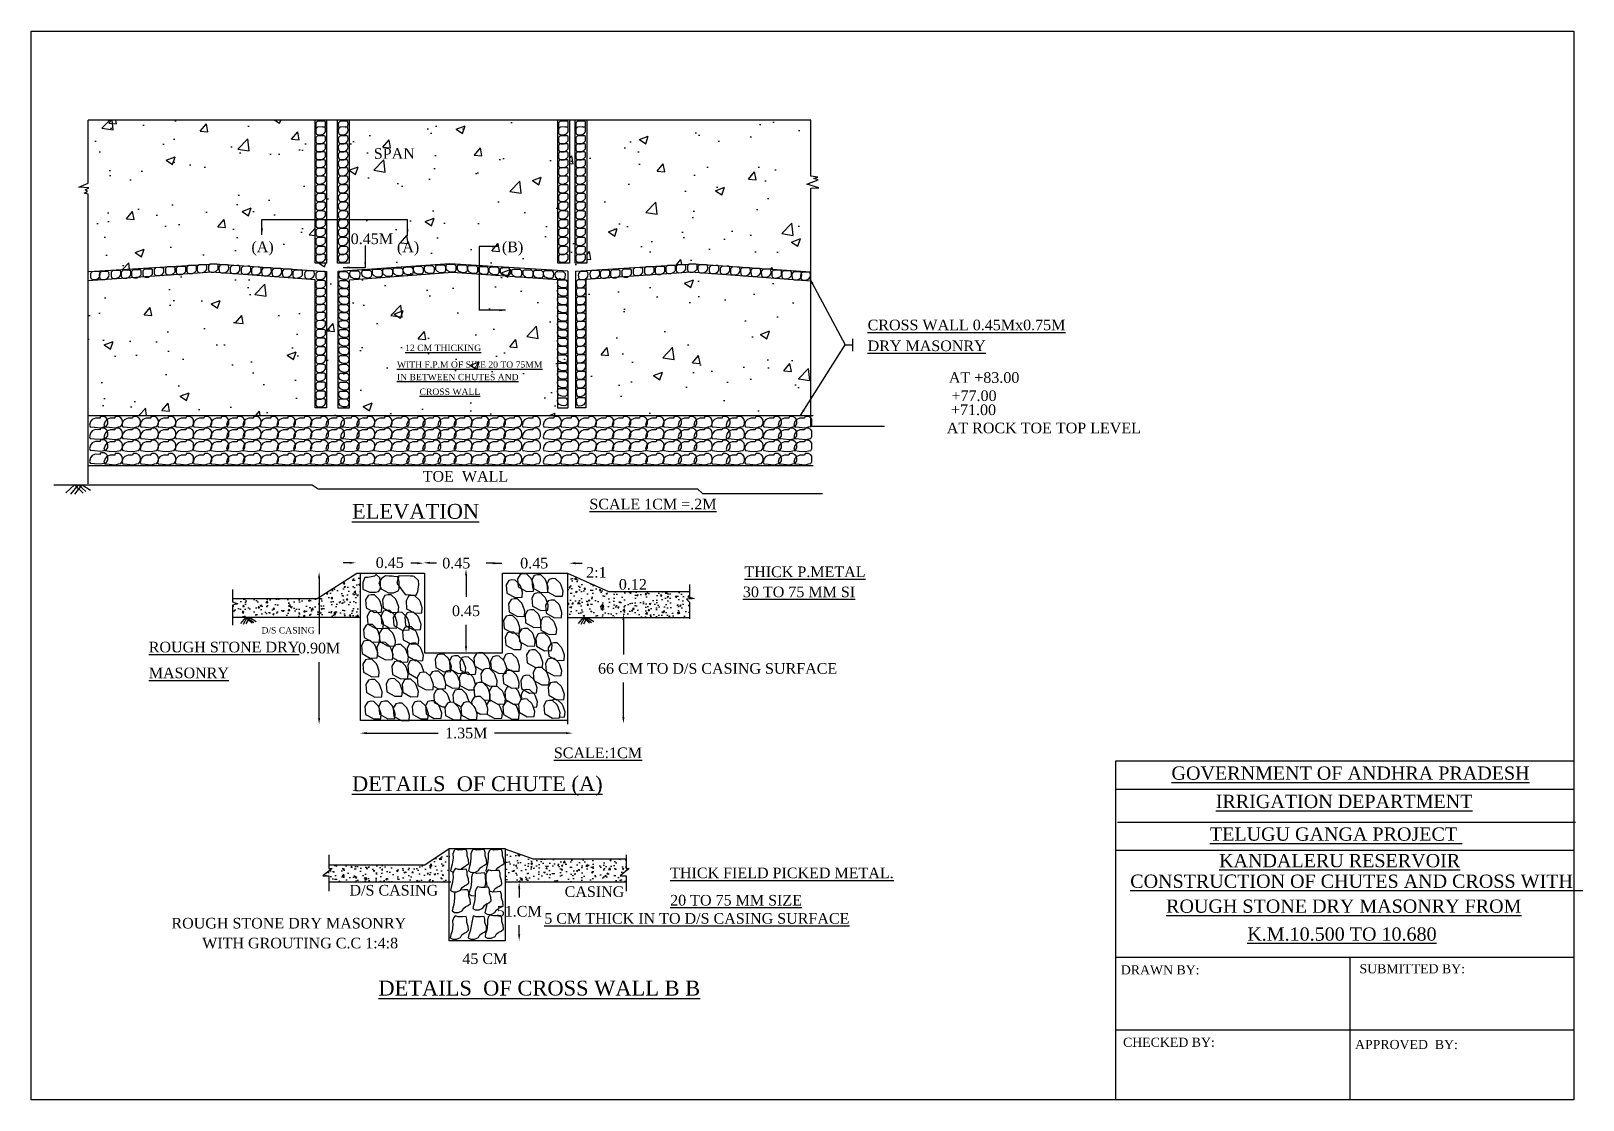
# Model space of a CAD drawing. Header units: metres. Extents: x 0.51 to 7.82, y 1.27 to 6.31.
import ezdxf

# ---------------------------------------------------------------- set-up
doc = ezdxf.new("R2010")
doc.units = ezdxf.units.M
doc.header["$MEASUREMENT"] = 0
for name, color, linetype in [('DIM', 5, 'Continuous'), ('DWG. LINE', 1, 'Continuous'), ('HATCH', 2, 'Continuous'), ('TEXT', 7, 'Continuous')]:
    doc.layers.add(name, color=color, linetype=linetype)
doc.layers.add('TITLE', color=7, linetype='Continuous', lineweight=30)
doc.styles.get("Standard").update_dxf_attribs({"font": 'TIMES.TTF', "height": 0.05})
doc.dimstyles.get("Standard").update_dxf_attribs({"dimtxt": 0.05, "dimasz": 0.03, "dimexe": 0.18, "dimexo": 0.0625, "dimgap": 0.04, "dimtad": 0, "dimtih": 1, "dimtoh": 1, "dimdec": 1, "dimzin": 0, "dimdsep": 46, "dimtxsty": 'Standard', "dimcen": 0.09, "dimse1": 1, "dimse2": 1, "dimclrd": 5, "dimclre": 5, "dimclrt": 4, "dimadec": 0, "dimazin": 0, "dimtfac": 1, "dimtdec": 1, "dimtofl": 0, "dimtmove": 0, "dimatfit": 3, "dimfxl": 1, "dimtolj": 1, "dimtzin": 0, "dimarcsym": 0})
pattern_1 = [(50, (1.722104, 3.577963), (0.071726, -0.0062752), [0.0075, -0.0825]), (355, (1.722104, 3.57796), (-0.0138751, 0.0752192), [0.006, -0.066]), (100.4514, (1.72808, 3.57744), (0.057851, 0.068944), [0.006374, -0.0701142]), (46.184, (1.7221, 3.59796), (0.106724, -0.016552), [0.01125, -0.12375]), (96.6356, (1.731, 3.59658), (0.0934663, 0.097412), [0.009561, -0.1051713]), (351.184, (1.7221, 3.59796), (0.093466, 0.097412), [0.009, -0.099]), (21, (1.732104, 3.592963), (0.0596907, -0.0402619), [0.0075, -0.0825]), (326, (1.732104, 3.59296), (0.0243315, 0.072515), [0.006, -0.066]), (71.4514, (1.73708, 3.58961), (0.0840223, 0.032253), [0.006374, -0.0701142]), (37.5, (1.722104, 3.577963), (0.00121599, 0.03328939), [0, -0.0652, 0, -0.067, 0, -0.06625]), (7.5, (1.722104, 3.577963), (0.02630695, 0.03944117), [0, -0.0382, 0, -0.0637, 0, -0.02525]), (327.5, (1.699804, 3.577963), (0.05338224, -0.0022555), [0, -0.025, 0, -0.078, 0, -0.1035]), (317.5, (1.689804, 3.577963), (0.0583186, 0.0100105), [0, -0.0325, 0, -0.0518, 0, -0.0735])]

msp = doc.modelspace()

# ---------------------------------------------------------------- texts
at = {"layer": 'TEXT'}
for s, height, p in [('SPAN', 0.05, (2.1237, 5.7044)), ('0.45M', 0.05, (2.015, 5.3028)), ('(A)', 0.05, (1.5474, 5.2647)), ('(A)', 0.05, (2.2329, 5.2647)), ('(B)', 0.05, (2.7272, 5.2647)), ('%%UCROSS WALL 0.45Mx0.75M', 0.05, (4.4497, 4.897)), ('%%U12 CM THICKING', 0.03, (2.2717, 4.799)), ('%%UDRY MASONRY', 0.05, (4.4497, 4.799)), ('%%UWITH F.P.M OF SIZE 20 TO 75MM', 0.03, (2.2329, 4.7204)), ('%%UIN BETWEEN CHUTES AND', 0.03, (2.2329, 4.6617)), ('AT +83.00', 0.05, (4.8323, 4.6495)), ('%%UCROSS WALL', 0.03, (2.3392, 4.5927)), ('+77.00', 0.05, (4.8445, 4.5638)), ('+71.00', 0.05, (4.8421, 4.4976)), ('AT ROCK TOE TOP LEVEL', 0.05, (4.8225, 4.4119)), ('TOE  WALL', 0.05, (2.3542, 4.1843)), ('%%USCALE 1CM =.2M', 0.05, (3.1392, 4.0537)), ('%%UELEVATION', 0.07, (2.021, 4.0094)), ('2:1', 0.05, (3.1238, 3.7322)), ('%%UTHICK P.METAL', 0.05, (3.8692, 3.7348)), ('0.12', 0.05, (3.2779, 3.6756)), ('%%U30 TO 75 MM SI', 0.05, (3.8622, 3.64)), ('D/S CASING', 0.03, (1.5946, 3.4691)), ('%%UROUGH STONE DRY', 0.05, (1.0639, 3.3803)), ('%%UMASONRY', 0.05, (1.0639, 3.2585)), ('%%USCALE:1CM', 0.05, (2.9716, 2.8822)), ('%%UDETAILS  OF CHUTE (A)', 0.07, (2.021, 2.7267)), ('%%UTHICK FIELD PICKED METAL.', 0.05, (3.5195, 2.3167)), ('D/S CASING', 0.05, (2.0093, 2.2352)), ('CASING', 0.05, (3.0226, 2.2285)), ('%%U20 TO 75 MM SIZE', 0.05, (3.5195, 2.1881)), ('ROUGH STONE DRY MASONRY', 0.05, (1.1707, 2.08)), ('%%U5 CM THICK IN TO D/S CASING SURFACE', 0.05, (2.9267, 2.1025)), ('WITH GROUTING C.C 1:4:8', 0.05, (1.3154, 1.9865)), ('45 CM', 0.05, (2.5407, 1.9127)), ('%%UDETAILS  OF CROSS WALL B B', 0.07, (2.1454, 1.7643))]:
    msp.add_text(s, height=height, dxfattribs=at).set_placement(p)
at = {"layer": 'TITLE', "lineweight": -2}
for s, height, p in [('%%UGOVERNMENT OF ANDHRA PRADESH', 0.062508, (5.881, 2.7805)), ('%%UIRRIGATION DEPARTMENT', 0.062508, (6.0894, 2.6472)), ('%%UTELUGU GANGA PROJECT ', 0.062508, (6.0616, 2.4934)), ('%%UKANDALERU RESERVOIR', 0.062508, (6.1049, 2.3683)), ('%%UCONSTRUCTION OF CHUTES AND CROSS WITH  ', 0.062508, (5.6865, 2.2714)), ('%%UROUGH STONE DRY MASONRY FROM', 0.062508, (5.8555, 2.154)), ('%%UK.M.10.500 TO 10.680', 0.062508, (6.2378, 2.0226)), ('DRAWN BY:', 0.04307, (5.6423, 1.8637)), ('SUBMITTED BY:', 0.043066, (6.7663, 1.8689)), ('CHECKED BY:', 0.043066, (5.6528, 1.5227)), ('APPROVED  BY:', 0.043066, (6.7452, 1.5122))]:
    msp.add_text(s, height=height, dxfattribs=at).set_placement(p)

# ---------------------------------------------------------------- blocks, each defined once
blk = doc.blocks.new('*D1')
at = {"layer": 'Defpoints', "color": 0}
for p in [(2.0594, 2.9987), (3.0594, 2.9999), (3.0594, 2.9987)]:
    blk.add_point(p, dxfattribs=at)
at = {"layer": 'DIM', "color": 5, "lineweight": -2}
for p, q in [((2.0894, 2.9999), (2.427, 2.9999)), ((3.0294, 2.9999), (2.6917, 2.9999))]:
    blk.add_line(p, q, dxfattribs=at)
at = {"layer": 'DIM', "color": 5}
for points in [[(2.0894, 3.0049), (2.0894, 2.9949), (2.0594, 2.9999)], [(3.0294, 3.0049), (3.0294, 2.9949), (3.0594, 2.9999)]]:
    blk.add_solid(points, dxfattribs=at)
at = {"layer": 'DIM', "color": 4, "insert": (2.5594, 2.9999), "char_height": 0.05, "attachment_point": 5}
blk.add_mtext('\\A1;1.35M', dxfattribs=at)
blk = doc.blocks.new('*D2')
at = {"layer": 'Defpoints', "color": 0}
for p in [(1.8687, 3.7585), (1.8662, 3.0412), (1.8687, 3.0412)]:
    blk.add_point(p, dxfattribs=at)
at = {"layer": 'DIM', "color": 5, "lineweight": -2}
for p, q in [((1.8662, 3.7285), (1.8662, 3.4654)), ((1.8662, 3.0712), (1.8662, 3.3344))]:
    blk.add_line(p, q, dxfattribs=at)
at = {"layer": 'DIM', "color": 5}
for points in [[(1.8612, 3.7285), (1.8712, 3.7285), (1.8662, 3.7585)], [(1.8612, 3.0712), (1.8712, 3.0712), (1.8662, 3.0412)]]:
    blk.add_solid(points, dxfattribs=at)
at = {"layer": 'DIM', "color": 4, "insert": (1.8662, 3.3999), "char_height": 0.05, "attachment_point": 5}
blk.add_mtext('\\A1;0.90M', dxfattribs=at)
blk = doc.blocks.new('*D3')
at = {"layer": 'Defpoints', "color": 0}
for p in [(2.0399, 3.802), (2.3583, 3.802), (2.3583, 3.802)]:
    blk.add_point(p, dxfattribs=at)
at = {"layer": 'DIM', "color": 5, "lineweight": -2}
for p, q in [((2.0099, 3.802), (1.9799, 3.802)), ((2.3883, 3.802), (2.4183, 3.802))]:
    blk.add_line(p, q, dxfattribs=at)
at = {"layer": 'DIM', "color": 5}
for points in [[(2.0099, 3.807), (2.0099, 3.797), (2.0399, 3.802)], [(2.3883, 3.807), (2.3883, 3.797), (2.3583, 3.802)]]:
    blk.add_solid(points, dxfattribs=at)
at = {"layer": 'DIM', "color": 4, "insert": (2.1991, 3.802), "char_height": 0.05, "attachment_point": 5}
blk.add_mtext('\\A1;0.45', dxfattribs=at)
blk = doc.blocks.new('*D4')
at = {"layer": 'Defpoints', "color": 0}
for p in [(2.3583, 3.802), (2.666, 3.802), (2.666, 3.8)]:
    blk.add_point(p, dxfattribs=at)
at = {"layer": 'DIM', "color": 5, "lineweight": -2}
for p, q in [((2.3283, 3.8), (2.2983, 3.8)), ((2.696, 3.8), (2.726, 3.8))]:
    blk.add_line(p, q, dxfattribs=at)
at = {"layer": 'DIM', "color": 5}
for points in [[(2.3283, 3.805), (2.3283, 3.795), (2.3583, 3.8)], [(2.696, 3.805), (2.696, 3.795), (2.666, 3.8)]]:
    blk.add_solid(points, dxfattribs=at)
at = {"layer": 'DIM', "color": 4, "insert": (2.5121, 3.8), "char_height": 0.05, "attachment_point": 5}
blk.add_mtext('\\A1;0.45', dxfattribs=at)
blk = doc.blocks.new('*D5')
at = {"layer": 'Defpoints', "color": 0}
for p in [(2.7137, 3.8), (3.0447, 3.8), (3.0447, 3.8)]:
    blk.add_point(p, dxfattribs=at)
at = {"layer": 'DIM', "color": 5, "lineweight": -2}
for p, q in [((2.6837, 3.8), (2.6537, 3.8)), ((3.0747, 3.8), (3.1047, 3.8))]:
    blk.add_line(p, q, dxfattribs=at)
at = {"layer": 'DIM', "color": 5}
for points in [[(2.6837, 3.805), (2.6837, 3.795), (2.7137, 3.8)], [(3.0747, 3.805), (3.0747, 3.795), (3.0447, 3.8)]]:
    blk.add_solid(points, dxfattribs=at)
at = {"layer": 'DIM', "color": 4, "insert": (2.8792, 3.8), "char_height": 0.05, "attachment_point": 5}
blk.add_mtext('\\A1;0.45', dxfattribs=at)
blk = doc.blocks.new('*D6')
at = {"layer": 'Defpoints', "color": 0}
for p in [(3.2881, 3.5631), (3.2881, 3.0453), (3.2994, 3.0453)]:
    blk.add_point(p, dxfattribs=at)
at = {"layer": 'DIM', "color": 5, "lineweight": -2}
for p, q in [((3.2994, 3.5331), (3.2994, 3.3704)), ((3.2994, 3.0753), (3.2994, 3.238))]:
    blk.add_line(p, q, dxfattribs=at)
at = {"layer": 'DIM', "color": 5}
for points in [[(3.2944, 3.5331), (3.3044, 3.5331), (3.2994, 3.5631)], [(3.2944, 3.0753), (3.3044, 3.0753), (3.2994, 3.0453)]]:
    blk.add_solid(points, dxfattribs=at)
at = {"layer": 'DIM', "color": 4, "insert": (3.2994, 3.3042), "char_height": 0.05, "attachment_point": 5}
blk.add_mtext('\\A1;                                               66 CM TO D/S CASING SURFACE', dxfattribs=at)
blk = doc.blocks.new('*D7')
at = {"layer": 'Defpoints', "color": 0}
for p in [(2.5581, 3.7724), (2.5581, 3.3785), (2.5581, 3.3785)]:
    blk.add_point(p, dxfattribs=at)
at = {"layer": 'DIM', "color": 5, "lineweight": -2}
for p, q in [((2.5581, 3.7424), (2.5581, 3.641)), ((2.5581, 3.4085), (2.5581, 3.51))]:
    blk.add_line(p, q, dxfattribs=at)
at = {"layer": 'DIM', "color": 5}
for points in [[(2.5531, 3.7424), (2.5631, 3.7424), (2.5581, 3.7724)], [(2.5531, 3.4085), (2.5631, 3.4085), (2.5581, 3.3785)]]:
    blk.add_solid(points, dxfattribs=at)
at = {"layer": 'DIM', "color": 4, "insert": (2.5581, 3.5755), "char_height": 0.05, "attachment_point": 5}
blk.add_mtext('\\A1;0.45', dxfattribs=at)
blk = doc.blocks.new('*D8')
at = {"layer": 'Defpoints', "color": 0}
for p in [(2.7426, 2.2992), (2.8084, 2.2992), (2.7426, 2.0223)]:
    blk.add_point(p, dxfattribs=at)
at = {"layer": 'DIM', "color": 5, "lineweight": -2}
for p, q in [((2.8084, 2.2692), (2.8084, 2.2263)), ((2.8084, 2.0523), (2.8084, 2.0952))]:
    blk.add_line(p, q, dxfattribs=at)
at = {"layer": 'DIM', "color": 5}
for points in [[(2.8034, 2.2692), (2.8134, 2.2692), (2.8084, 2.2992)], [(2.8034, 2.0523), (2.8134, 2.0523), (2.8084, 2.0223)]]:
    blk.add_solid(points, dxfattribs=at)
at = {"layer": 'DIM', "color": 4, "insert": (2.8084, 2.1607), "char_height": 0.05, "attachment_point": 5}
blk.add_mtext('\\A1;51.CM', dxfattribs=at)

# ---------------------------------------------------------------- dimensions: what is measured, and where the dimension line sits
at = {"layer": 'DIM'}
dim = msp.add_linear_dim(base=(2.3583, 3.802), p1=(2.0399, 3.802), p2=(2.3583, 3.802), text='0.45', dimstyle='Standard', dxfattribs=at)
dim.commit()
dim.dimension.update_dxf_attribs({"geometry": '*D3', "text_midpoint": (2.1991, 3.802)})
for p1, p2, distance, text, picture, middle in [((2.3583, 3.802), (2.666, 3.802), -0.002, '0.45', '*D4', (2.5121, 3.8)), ((2.7137, 3.8), (3.0447, 3.8), 0, '0.45', '*D5', (2.8792, 3.8)), ((1.8687, 3.7585), (1.8687, 3.0412), -0.0025, '0.90M', '*D2', (1.8662, 3.3999)), ((2.0594, 2.9987), (3.0594, 2.9987), 0.0011, '1.35M', '*D1', (2.5594, 2.9999))]:
    dim = msp.add_aligned_dim(p1=p1, p2=p2, distance=distance, text=text, dimstyle='Standard', dxfattribs=at)
    dim.commit()
    dim.dimension.update_dxf_attribs({"geometry": picture, "text_midpoint": middle})
for base, p1, p2, text, picture, middle in [((2.5581, 3.3785), (2.5581, 3.7724), (2.5581, 3.3785), '0.45', '*D7', (2.5581, 3.5755)), ((3.2994, 3.0453), (3.2881, 3.5631), (3.2881, 3.0453), '                                               66 CM TO D/S CASING SURFACE', '*D6', (3.2994, 3.3042)), ((2.8084, 2.2992), (2.7426, 2.0223), (2.7426, 2.2992), '51.CM', '*D8', (2.8084, 2.1607))]:
    dim = msp.add_linear_dim(base=base, p1=p1, p2=p2, angle=90, text=text, dimstyle='Standard', dxfattribs=at)
    dim.commit()
    dim.dimension.update_dxf_attribs({"geometry": picture, "text_midpoint": middle})

# ---------------------------------------------------------------- hatches: boundary and pattern name
at = {"layer": 'HATCH'}
h = msp.add_hatch(dxfattribs=at)
h.set_pattern_fill('AR-CONC', color=256, scale=0.06, style=0)
h.set_pattern_definition([(50, (1.7221, 3.57796), (0.430356, -0.03765), [0.045, -0.495]), (355, (1.7221, 3.57796), (-0.08325, 0.451315), [0.036, -0.396]), (100.451, (1.75797, 3.57483), (0.347106, 0.413664), [0.038244, -0.420685]), (46.184, (1.7221, 3.69796), (0.640345, -0.09931), [0.0675, -0.7425]), (96.636, (1.77547, 3.6897), (0.5608, 0.58447), [0.05737, -0.63103]), (351.184, (1.7221, 3.69796), (0.5608, 0.58447), [0.054, -0.594]), (21, (1.7821, 3.66796), (0.358144, -0.24157), [0.045, -0.495]), (326, (1.7821, 3.66796), (0.14599, 0.43509), [0.036, -0.396]), (71.451, (1.81195, 3.64783), (0.504134, 0.19352), [0.038244, -0.420685]), (37.5, (1.7221, 3.57796), (0.007296, 0.199736), [0, -0.3912, 0, -0.402, 0, -0.3975]), (7.5, (1.7221, 3.57796), (0.157842, 0.236647), [0, -0.2292, 0, -0.3822, 0, -0.1515]), (327.5, (1.5883, 3.57796), (0.3202935, -0.013533), [0, -0.15, 0, -0.468, 0, -0.621]), (317.5, (1.5283, 3.57796), (0.349912, 0.060063), [0, -0.195, 0, -0.3108, 0, -0.441])])
h.paths.add_polyline_path([(3.0743, 5.1758), (3.5552, 5.2049), (3.5556, 5.2053), (3.5649, 5.2055), (3.6298, 5.2094), (4.182, 5.1724), (4.182, 5.5669), (4.2201, 5.5673), (4.163, 5.5852), (4.2161, 5.6052), (4.197, 5.6121), (4.2144, 5.6173), (4.182, 5.6227), (4.182, 5.8871), (3.1268, 5.8871), (3.1268, 5.2124), (3.0722, 5.2124), (3.0722, 5.8871), (3.0453, 5.8871), (3.0453, 5.2124), (2.9906, 5.2124), (2.9906, 5.8871), (2.008, 5.8871), (2.008, 5.2124), (1.9534, 5.2124), (1.9534, 5.8871), (1.9017, 5.8871), (1.9017, 5.2124), (1.8471, 5.2124), (1.8471, 5.8871), (0.779, 5.8871), (0.779, 5.5893), (0.7342, 5.5701), (0.7813, 5.5678), (0.7648, 5.5591), (0.7758, 5.55), (0.7594, 5.5427), (0.779, 5.5376), (0.779, 5.1734), (1.2994, 5.2049), (1.2997, 5.2053), (1.3091, 5.2055), (1.3739, 5.2094), (1.9017, 5.1741), (1.9017, 4.5314), (1.8471, 4.5314), (1.8471, 5.1347), (1.3612, 5.1699), (1.066, 5.1494), (1.0623, 5.1478), (1.0479, 5.1474), (1.0462, 5.1481), (1.0111, 5.1456), (1.0089, 5.1446), (0.9945, 5.1443), (0.9941, 5.1445), (0.779, 5.1295), (0.779, 4.4963), (4.182, 4.4963), (4.182, 5.1284), (3.6171, 5.1699), (3.3219, 5.1494), (3.3182, 5.1478), (3.3038, 5.1474), (3.3021, 5.1481), (3.267, 5.1456), (3.2648, 5.1446), (3.2504, 5.1443), (3.25, 5.1445), (3.1222, 5.1356), (3.1222, 4.5314), (3.0743, 4.5314)])
h.paths.add_polyline_path([(2.0087, 5.1347), (2.0087, 4.5314), (1.954, 4.5314), (1.954, 5.1741), (2.4818, 5.2094), (2.5467, 5.2055), (2.556, 5.2053), (2.5564, 5.2049), (3.0374, 5.1758), (3.0374, 4.5314), (2.9894, 4.5314), (2.9894, 5.1356), (2.8616, 5.1445), (2.8612, 5.1443), (2.8468, 5.1446), (2.8446, 5.1456), (2.8095, 5.1481), (2.8078, 5.1474), (2.7934, 5.1478), (2.7897, 5.1494), (2.4945, 5.1699)], flags=16)
h.paths.add_polyline_path([(2.3451, 5.1607), (2.3307, 5.1611), (2.3187, 5.1664), (2.3116, 5.1749), (2.3109, 5.184), (2.3114, 5.1944), (2.317, 5.1982), (2.3225, 5.1982), (2.3249, 5.1984), (2.3489, 5.1978), (2.3566, 5.1899), (2.3569, 5.1817), (2.3564, 5.1715), (2.3536, 5.164)], flags=0)
h.paths.add_polyline_path([(2.3823, 5.1642), (2.3704, 5.1695), (2.3632, 5.178), (2.3625, 5.1871), (2.3631, 5.1975), (2.3686, 5.2013), (2.3742, 5.2013), (2.3766, 5.2015), (2.4006, 5.2009), (2.4082, 5.193), (2.4086, 5.1848), (2.408, 5.1746), (2.4053, 5.1671), (2.3967, 5.1638)], flags=0)
h.paths.add_polyline_path([(2.2968, 5.1573), (2.2824, 5.1576), (2.2704, 5.163), (2.2633, 5.1715), (2.2626, 5.1805), (2.2631, 5.1909), (2.2687, 5.1948), (2.2742, 5.1948), (2.2766, 5.195), (2.3006, 5.1944), (2.3082, 5.1864), (2.3086, 5.1783), (2.3081, 5.168), (2.3053, 5.1606)], flags=0)
h.paths.add_polyline_path([(2.435, 5.1679), (2.4231, 5.1733), (2.4159, 5.1818), (2.4153, 5.1908), (2.4158, 5.2012), (2.4213, 5.205), (2.4269, 5.205), (2.4293, 5.2053), (2.4533, 5.2047), (2.4609, 5.1967), (2.4613, 5.1885), (2.4607, 5.1783), (2.458, 5.1708), (2.4495, 5.1675)], flags=0)
h.paths.add_polyline_path([(2.2571, 5.1569), (2.2486, 5.1536), (2.2342, 5.1539), (2.2222, 5.1593), (2.2151, 5.1678), (2.2144, 5.1768), (2.2149, 5.1872), (2.2204, 5.191), (2.226, 5.191), (2.2284, 5.1913), (2.2524, 5.1907), (2.26, 5.1827), (2.2604, 5.1745), (2.2598, 5.1643)], flags=0)
h.paths.add_polyline_path([(2.4722, 5.1767), (2.4651, 5.1852), (2.4644, 5.1942), (2.4649, 5.2046), (2.4705, 5.2084), (2.476, 5.2084), (2.4785, 5.2087), (2.5024, 5.2081), (2.5101, 5.2001), (2.5104, 5.192), (2.5099, 5.1817), (2.5071, 5.1743), (2.4986, 5.171), (2.4842, 5.1713)], flags=0)
h.paths.add_polyline_path([(2.2084, 5.1534), (2.1999, 5.1501), (2.1855, 5.1505), (2.1735, 5.1558), (2.1664, 5.1643), (2.1657, 5.1734), (2.1662, 5.1838), (2.1718, 5.1876), (2.1773, 5.1876), (2.1798, 5.1878), (2.2037, 5.1872), (2.2114, 5.1793), (2.2117, 5.1711), (2.2112, 5.1609)], flags=0)
h.paths.add_polyline_path([(2.1596, 5.1506), (2.1511, 5.1473), (2.1367, 5.1477), (2.1247, 5.153), (2.1176, 5.1615), (2.1169, 5.1706), (2.1174, 5.181), (2.1229, 5.1848), (2.1285, 5.1848), (2.1309, 5.185), (2.1549, 5.1844), (2.1625, 5.1765), (2.1629, 5.1683), (2.1624, 5.1581)], flags=0)
h.paths.add_polyline_path([(2.5747, 5.1702), (2.5676, 5.1787), (2.5669, 5.1877), (2.5674, 5.1981), (2.5729, 5.2019), (2.5785, 5.2019), (2.5809, 5.2022), (2.6049, 5.2016), (2.6125, 5.1936), (2.6129, 5.1854), (2.6124, 5.1752), (2.6096, 5.1677), (2.6011, 5.1644), (2.5867, 5.1648)], flags=0)
h.paths.add_polyline_path([(2.1104, 5.1463), (2.1019, 5.143), (2.0875, 5.1433), (2.0755, 5.1487), (2.0684, 5.1572), (2.0677, 5.1662), (2.0682, 5.1766), (2.0738, 5.1804), (2.0793, 5.1804), (2.0818, 5.1807), (2.1057, 5.1801), (2.1134, 5.1721), (2.1137, 5.164), (2.1132, 5.1537)], flags=0)
h.paths.add_polyline_path([(2.6178, 5.1743), (2.6171, 5.1833), (2.6176, 5.1937), (2.6231, 5.1975), (2.6287, 5.1975), (2.6311, 5.1978), (2.6551, 5.1972), (2.6627, 5.1892), (2.6631, 5.1811), (2.6626, 5.1708), (2.6598, 5.1634), (2.6513, 5.1601), (2.6369, 5.1604), (2.6249, 5.1658)], flags=0)
h.paths.add_polyline_path([(2.0543, 5.1425), (2.0458, 5.1392), (2.0314, 5.1396), (2.0194, 5.1449), (2.0123, 5.1534), (2.0116, 5.1625), (2.0121, 5.1729), (2.0177, 5.1767), (2.0232, 5.1767), (2.0257, 5.1769), (2.0496, 5.1763), (2.0573, 5.1684), (2.0576, 5.1602), (2.0571, 5.15)], flags=0)
h.paths.add_polyline_path([(2.0054, 4.9646), (2.0048, 4.9543), (2.0021, 4.9469), (1.9936, 4.9436), (1.9791, 4.9439), (1.9672, 4.9493), (1.96, 4.9578), (1.9594, 4.9668), (1.9599, 4.9772), (1.9654, 4.981), (1.971, 4.981), (1.9734, 4.9813), (1.9806, 4.9811), (1.9672, 4.9871), (1.96, 4.9956), (1.9594, 5.0046), (1.9599, 5.0151), (1.9654, 5.0189), (1.971, 5.0189), (1.9734, 5.0191), (1.9789, 5.019), (1.9672, 5.0243), (1.96, 5.0328), (1.9594, 5.0418), (1.9599, 5.0522), (1.9654, 5.056), (1.971, 5.056), (1.9734, 5.0563), (1.9806, 5.0561), (1.9672, 5.0621), (1.96, 5.0706), (1.9594, 5.0796), (1.9599, 5.09), (1.9654, 5.0939), (1.971, 5.0939), (1.9734, 5.0941), (1.9806, 5.0939), (1.9672, 5.0999), (1.96, 5.1084), (1.9594, 5.1175), (1.9599, 5.1279), (1.9654, 5.1317), (1.971, 5.1317), (1.9734, 5.1319), (1.9974, 5.1313), (2.005, 5.1234), (2.0054, 5.1152), (2.0048, 5.105), (2.0021, 5.0975), (1.9958, 5.0951), (2.005, 5.0855), (2.0054, 5.0774), (2.0048, 5.0671), (2.0021, 5.0597), (1.9958, 5.0573), (2.005, 5.0477), (2.0054, 5.0395), (2.0048, 5.0293), (2.0021, 5.0218), (1.9963, 5.0196), (2.005, 5.0105), (2.0054, 5.0024), (2.0048, 4.9922), (2.0021, 4.9847), (1.9958, 4.9823), (2.005, 4.9727)], flags=0)
h.paths.add_polyline_path([(2.6677, 5.1722), (2.667, 5.1813), (2.6675, 5.1917), (2.6731, 5.1955), (2.6786, 5.1955), (2.681, 5.1957), (2.705, 5.1951), (2.7127, 5.1872), (2.713, 5.179), (2.7125, 5.1688), (2.7097, 5.1613), (2.7012, 5.158), (2.6868, 5.1584), (2.6748, 5.1637)], flags=0)
h.paths.add_polyline_path([(2.005, 4.9338), (2.0054, 4.9256), (2.0048, 4.9154), (2.0021, 4.9079), (1.9936, 4.9046), (1.9791, 4.905), (1.9672, 4.9104), (1.96, 4.9189), (1.9594, 4.9279), (1.9599, 4.9383), (1.9654, 4.9421), (1.971, 4.9421), (1.9734, 4.9424), (1.9974, 4.9418)], flags=0)
h.paths.add_polyline_path([(2.005, 4.8925), (2.0054, 4.8843), (2.0048, 4.8741), (2.0021, 4.8666), (1.9936, 4.8633), (1.9791, 4.8637), (1.9672, 4.869), (1.96, 4.8775), (1.9594, 4.8866), (1.9599, 4.897), (1.9654, 4.9008), (1.971, 4.9008), (1.9734, 4.901), (1.9974, 4.9004)], flags=0)
h.paths.add_polyline_path([(2.005, 4.8514), (2.0054, 4.8432), (2.0048, 4.833), (2.0021, 4.8255), (1.9936, 4.8222), (1.9791, 4.8226), (1.9672, 4.8279), (1.96, 4.8364), (1.9594, 4.8455), (1.9599, 4.8559), (1.9654, 4.8597), (1.971, 4.8597), (1.9734, 4.8599), (1.9974, 4.8593)], flags=0)
h.paths.add_polyline_path([(2.005, 4.8103), (2.0054, 4.8021), (2.0048, 4.7919), (2.0021, 4.7844), (1.9936, 4.7811), (1.9791, 4.7815), (1.9672, 4.7868), (1.96, 4.7953), (1.9594, 4.8044), (1.9599, 4.8148), (1.9654, 4.8186), (1.971, 4.8186), (1.9734, 4.8188), (1.9974, 4.8182)], flags=0)
h.paths.add_polyline_path([(2.0021, 5.1388), (1.9936, 5.1355), (1.9791, 5.1358), (1.9672, 5.1412), (1.96, 5.1497), (1.9594, 5.1587), (1.9599, 5.1691), (1.9654, 5.173), (1.971, 5.173), (1.9734, 5.1732), (1.9974, 5.1726), (2.005, 5.1646), (2.0054, 5.1565), (2.0048, 5.1462)], flags=0)
h.paths.add_polyline_path([(2.7212, 5.1684), (2.7205, 5.1774), (2.721, 5.1879), (2.7265, 5.1917), (2.7321, 5.1917), (2.7345, 5.1919), (2.7585, 5.1913), (2.7661, 5.1833), (2.7665, 5.1752), (2.766, 5.165), (2.7632, 5.1575), (2.7547, 5.1542), (2.7403, 5.1546), (2.7283, 5.1599)], flags=0)
h.paths.add_polyline_path([(2.005, 4.7692), (2.0054, 4.761), (2.0048, 4.7508), (2.0021, 4.7433), (1.9936, 4.74), (1.9791, 4.7404), (1.9672, 4.7457), (1.96, 4.7542), (1.9594, 4.7633), (1.9599, 4.7737), (1.9654, 4.7775), (1.971, 4.7775), (1.9734, 4.7778), (1.9974, 4.7771)], flags=0)
h.paths.add_polyline_path([(2.005, 4.7281), (2.0054, 4.7199), (2.0048, 4.7097), (2.0021, 4.7022), (1.9936, 4.6989), (1.9791, 4.6993), (1.9672, 4.7047), (1.96, 4.7131), (1.9594, 4.7222), (1.9599, 4.7326), (1.9654, 4.7364), (1.971, 4.7364), (1.9734, 4.7367), (1.9974, 4.736)], flags=0)
h.paths.add_polyline_path([(2.005, 4.687), (2.0054, 4.6788), (2.0048, 4.6686), (2.0021, 4.6611), (1.9936, 4.6578), (1.9791, 4.6582), (1.9672, 4.6636), (1.96, 4.6721), (1.9594, 4.6811), (1.9599, 4.6915), (1.9654, 4.6953), (1.971, 4.6953), (1.9734, 4.6956), (1.9974, 4.6949)], flags=0)
h.paths.add_polyline_path([(2.005, 4.6443), (2.0054, 4.6362), (2.0048, 4.626), (2.0021, 4.6185), (1.9936, 4.6152), (1.9791, 4.6156), (1.9672, 4.6209), (1.96, 4.6294), (1.9594, 4.6385), (1.9599, 4.6489), (1.9654, 4.6527), (1.971, 4.6527), (1.9734, 4.6529), (1.9974, 4.6523)], flags=0)
h.paths.add_polyline_path([(1.9974, 4.6097), (2.005, 4.6017), (2.0054, 4.5936), (2.0048, 4.5833), (2.0021, 4.5759), (1.9967, 4.5738), (2.005, 4.5652), (2.0054, 4.557), (2.0048, 4.5468), (2.0021, 4.5394), (1.9936, 4.5361), (1.9791, 4.5364), (1.9672, 4.5418), (1.96, 4.5503), (1.9594, 4.5593), (1.9599, 4.5697), (1.9654, 4.5735), (1.971, 4.5735), (1.9734, 4.5738), (1.9775, 4.5737), (1.9672, 4.5783), (1.96, 4.5868), (1.9594, 4.5958), (1.9599, 4.6062), (1.9654, 4.6101), (1.971, 4.6101), (1.9734, 4.6103)], flags=0)
h.paths.add_polyline_path([(2.8767, 5.1561), (2.876, 5.1651), (2.8765, 5.1755), (2.8821, 5.1793), (2.8876, 5.1793), (2.8901, 5.1796), (2.914, 5.179), (2.9217, 5.171), (2.922, 5.1629), (2.9215, 5.1526), (2.9187, 5.1452), (2.9102, 5.1419), (2.8958, 5.1422), (2.8838, 5.1476)], flags=0)
h.paths.add_polyline_path([(2.9244, 5.1556), (2.9237, 5.1646), (2.9242, 5.175), (2.9297, 5.1788), (2.9353, 5.1788), (2.9377, 5.1791), (2.9617, 5.1785), (2.9693, 5.1705), (2.9697, 5.1623), (2.9691, 5.1521), (2.9664, 5.1446), (2.9579, 5.1413), (2.9435, 5.1417), (2.9315, 5.1471)], flags=0)
h.paths.add_polyline_path([(2.9895, 4.9632), (2.99, 4.9736), (2.9956, 4.9774), (3.0012, 4.9774), (3.0275, 4.9771), (3.0352, 4.9691), (3.0355, 4.9609), (3.0322, 4.9432), (3.0237, 4.9399), (3.0093, 4.9403), (2.9973, 4.9457), (2.9902, 4.9542)], flags=0)
h.paths.add_polyline_path([(2.9895, 5.003), (2.99, 5.0134), (2.9956, 5.0172), (3.0012, 5.0172), (3.01, 5.0171), (2.9973, 5.0228), (2.9902, 5.0313), (2.9895, 5.0403), (2.99, 5.0507), (2.9956, 5.0545), (3.0012, 5.0545), (3.0275, 5.0542), (3.0352, 5.0462), (3.0355, 5.038), (3.0322, 5.0203), (3.0264, 5.0181), (3.0352, 5.0089), (3.0355, 5.0007), (3.0322, 4.983), (3.0237, 4.9797), (3.0093, 4.9801), (2.9973, 4.9854), (2.9902, 4.9939)], flags=0)
h.paths.add_polyline_path([(2.99, 4.935), (2.9956, 4.9388), (3.0012, 4.9388), (3.0275, 4.9385), (3.0352, 4.9305), (3.0355, 4.9223), (3.0322, 4.9046), (3.0237, 4.9013), (3.0093, 4.9017), (2.9973, 4.9071), (2.9902, 4.9156), (2.9895, 4.9246)], flags=0)
h.paths.add_polyline_path([(2.99, 4.8959), (2.9956, 4.8997), (3.0012, 4.8997), (3.0275, 4.8994), (3.0352, 4.8914), (3.0355, 4.8833), (3.0322, 4.8656), (3.0237, 4.8623), (3.0093, 4.8626), (2.9973, 4.868), (2.9902, 4.8765), (2.9895, 4.8855)], flags=0)
h.paths.add_polyline_path([(2.9902, 5.0722), (2.9895, 5.0812), (2.99, 5.0916), (2.9956, 5.0954), (3.0012, 5.0954), (3.0275, 5.0951), (3.0352, 5.0871), (3.0355, 5.0789), (3.0322, 5.0612), (3.0237, 5.0579), (3.0093, 5.0583), (2.9973, 5.0637)], flags=0)
h.paths.add_polyline_path([(2.99, 4.8561), (2.9956, 4.86), (3.0012, 4.86), (3.0275, 4.8596), (3.0352, 4.8516), (3.0355, 4.8435), (3.0322, 4.8258), (3.0237, 4.8225), (3.0093, 4.8228), (2.9973, 4.8282), (2.9902, 4.8367), (2.9895, 4.8457)], flags=0)
h.paths.add_polyline_path([(2.9794, 5.15), (2.9787, 5.159), (2.9792, 5.1694), (2.9848, 5.1733), (2.9904, 5.1733), (3.0167, 5.1729), (3.0244, 5.1649), (3.0247, 5.1568), (3.0214, 5.1391), (3.0129, 5.1358), (2.9985, 5.1361), (2.9865, 5.1415)], flags=0)
h.paths.add_polyline_path([(2.9902, 5.1112), (2.9895, 5.1203), (2.99, 5.1307), (2.9956, 5.1345), (3.0012, 5.1345), (3.0275, 5.1341), (3.0352, 5.1262), (3.0355, 5.118), (3.0322, 5.1003), (3.0237, 5.097), (3.0093, 5.0974), (2.9973, 5.1027)], flags=0)
h.paths.add_polyline_path([(2.99, 4.8175), (2.9956, 4.8214), (3.0012, 4.8214), (3.0275, 4.821), (3.0352, 4.813), (3.0355, 4.8049), (3.0322, 4.7872), (3.0237, 4.7839), (3.0093, 4.7842), (2.9973, 4.7896), (2.9902, 4.7981), (2.9895, 4.8071)], flags=0)
h.paths.add_polyline_path([(2.99, 4.7779), (2.9956, 4.7817), (3.0012, 4.7817), (3.0275, 4.7814), (3.0352, 4.7734), (3.0355, 4.7652), (3.0322, 4.7475), (3.0237, 4.7442), (3.0093, 4.7446), (2.9973, 4.75), (2.9902, 4.7585), (2.9895, 4.7675)], flags=0)
h.paths.add_polyline_path([(2.99, 4.7389), (2.9956, 4.7428), (3.0012, 4.7428), (3.0275, 4.7424), (3.0352, 4.7344), (3.0355, 4.7263), (3.0322, 4.7086), (3.0237, 4.7053), (3.0093, 4.7056), (2.9973, 4.711), (2.9902, 4.7195), (2.9895, 4.7285)], flags=0)
h.paths.add_polyline_path([(2.99, 4.6997), (2.9956, 4.7036), (3.0012, 4.7036), (3.0275, 4.7032), (3.0352, 4.6952), (3.0355, 4.6871), (3.0322, 4.6694), (3.0237, 4.6661), (3.0093, 4.6664), (2.9973, 4.6718), (2.9902, 4.6803), (2.9895, 4.6893)], flags=0)
h.paths.add_polyline_path([(2.99, 4.66), (2.9956, 4.6638), (3.0012, 4.6638), (3.0275, 4.6635), (3.0352, 4.6555), (3.0355, 4.6473), (3.0322, 4.6296), (3.0237, 4.6263), (3.0093, 4.6267), (2.9973, 4.6321), (2.9902, 4.6406), (2.9895, 4.6496)], flags=0)
h.paths.add_polyline_path([(2.99, 4.6194), (2.9956, 4.6232), (3.0012, 4.6232), (3.0275, 4.6229), (3.0352, 4.6149), (3.0355, 4.6068), (3.0322, 4.5891), (3.0237, 4.5858), (3.0093, 4.5861), (2.9973, 4.5915), (2.9902, 4.6), (2.9895, 4.609)], flags=0)
h.paths.add_polyline_path([(2.99, 4.5756), (2.9956, 4.5794), (3.0012, 4.5794), (3.0275, 4.579), (3.0352, 4.5711), (3.0355, 4.5629), (3.0322, 4.5452), (3.0237, 4.5419), (3.0093, 4.5423), (2.9973, 4.5476), (2.9902, 4.5561), (2.9895, 4.5652)], flags=0)
h.paths.add_polyline_path([(2.3315, 4.5844), (2.6262, 4.5844), (2.6262, 4.6304), (2.3315, 4.6304)], flags=24)
h.paths.add_polyline_path([(2.2253, 4.6533), (2.8004, 4.6533), (2.8004, 4.6993), (2.2253, 4.6993)], flags=24)
h.paths.add_polyline_path([(2.2253, 4.712), (2.91, 4.712), (2.91, 4.7581), (2.2253, 4.7581)], flags=24)
h.paths.add_polyline_path([(2.264, 4.7907), (2.6288, 4.7907), (2.6288, 4.8367), (2.264, 4.8367)], flags=24)
h.paths.add_polyline_path([(2.0023, 5.2891), (2.2226, 5.2891), (2.2226, 5.3654), (2.0023, 5.3654)], flags=25)
h.paths.add_polyline_path([(2.7105, 5.2321), (2.8424, 5.2321), (2.8424, 5.3327), (2.7105, 5.3327)], flags=24)
h.paths.add_polyline_path([(1.5306, 5.2321), (1.6666, 5.2321), (1.6666, 5.3327), (1.5306, 5.3327)], flags=24)
h.paths.add_polyline_path([(2.2162, 5.2321), (2.3522, 5.2321), (2.3522, 5.3327), (2.2162, 5.3327)], flags=24)
h = msp.add_hatch(dxfattribs=at)
h.set_pattern_fill('AR-CONC', color=256, scale=0.01, style=0)
h.set_pattern_definition(pattern_1)
h.paths.add_polyline_path([(2.0613, 3.7537), (2.0434, 3.7537), (1.8569, 3.6336), (1.4575, 3.6336), (1.4575, 3.6189), (1.483, 3.609), (1.4575, 3.602), (1.4575, 3.5449), (2.0613, 3.5449)])
h = msp.add_hatch(dxfattribs=at)
h.set_pattern_fill('AR-CONC', color=256, scale=0.01, style=0)
h.set_pattern_definition(pattern_1)
h.paths.add_polyline_path([(3.5962, 3.6307), (3.6319, 3.6346), (3.6108, 3.6406), (3.6108, 3.6671), (3.2289, 3.6671), (3.0355, 3.7537), (3.0355, 3.5449), (3.6108, 3.5449), (3.6108, 3.6166)])
h = msp.add_hatch(dxfattribs=at)
h.set_pattern_fill('AR-CONC', color=256, scale=0.01, style=0)
h.set_pattern_definition(pattern_1)
h.paths.add_polyline_path([(2.4788, 2.4572), (2.364, 2.3796), (1.9126, 2.3796), (1.9126, 2.3621), (1.9272, 2.3621), (1.884, 2.3273), (1.9126, 2.3273), (1.9126, 2.2992), (2.4788, 2.2992)])
h = msp.add_hatch(dxfattribs=at)
h.set_pattern_fill('AR-CONC', color=256, scale=0.01, style=0)
h.set_pattern_definition(pattern_1)
h.paths.add_polyline_path([(3.3122, 2.4076), (2.8751, 2.4076), (2.7426, 2.4549), (2.7426, 2.2992), (3.3122, 2.2992), (3.3122, 2.3273), (3.2836, 2.3273), (3.3269, 2.3621), (3.3122, 2.3621)])

# ---------------------------------------------------------------- linework, layer by layer
at = {"layer": 'DIM'}
for p, q in [((4.3439, 4.828), (4.3804, 4.828)), ((4.3804, 4.7979), (4.3804, 4.8567))]:
    msp.add_line(p, q, dxfattribs=at)
at = {"layer": 'DWG. LINE'}
for p, q in [((4.182, 5.8871), (0.779, 5.8871)), ((0.779, 5.5893), (0.779, 5.8871)), ((1.8471, 5.2124), (1.8471, 5.8871)), ((1.9017, 5.8871), (1.9017, 5.2124)), ((1.9534, 5.2124), (1.9534, 5.8871)), ((2.008, 5.8871), (2.008, 5.2124)), ((2.9906, 5.2124), (2.9906, 5.8871)), ((3.0453, 5.8871), (3.0453, 5.2124)), ((3.0722, 5.2124), (3.0722, 5.8871)), ((3.1268, 5.8871), (3.1268, 5.2124)), ((4.182, 5.6227), (4.182, 5.8871)), ((0.7342, 5.5701), (0.779, 5.5893)), ((0.7813, 5.5678), (0.7342, 5.5701)), ((0.7648, 5.5591), (0.7813, 5.5678)), ((0.7758, 5.55), (0.7648, 5.5591)), ((0.779, 5.5666), (0.779, 5.5679)), ((4.163, 5.5852), (4.2161, 5.6052)), ((4.2201, 5.5673), (4.163, 5.5852)), ((4.2144, 5.6173), (4.182, 5.6227)), ((4.182, 5.5669), (4.2201, 5.5673)), ((4.182, 4.4436), (4.182, 5.5669)), ((4.197, 5.6121), (4.2144, 5.6173)), ((4.2161, 5.6052), (4.197, 5.6121)), ((0.7594, 5.5427), (0.7758, 5.55)), ((0.779, 5.5376), (0.7594, 5.5427)), ((0.779, 4.1737), (0.779, 5.5376)), ((0.7812, 5.1735), (1.3739, 5.2094)), ((1.3739, 5.2094), (1.9017, 5.1741)), ((2.4818, 5.2094), (1.954, 5.1741)), ((3.0374, 5.1758), (2.4818, 5.2094)), ((3.0453, 5.2124), (2.9906, 5.2124)), ((3.1268, 5.2124), (3.0722, 5.2124)), ((3.0743, 5.1758), (3.6298, 5.2094)), ((3.6298, 5.2094), (4.182, 5.1724)), ((1.3612, 5.1699), (0.779, 5.1295)), ((1.8471, 5.1347), (1.3612, 5.1699)), ((1.8471, 4.5314), (1.8471, 5.1347)), ((1.9017, 5.1741), (1.9017, 4.5314)), ((1.954, 5.1741), (1.954, 4.5314)), ((2.0087, 5.1347), (2.4945, 5.1699)), ((2.0087, 4.5314), (2.0087, 5.1347)), ((2.4945, 5.1699), (2.9894, 5.1356)), ((2.9894, 5.1356), (2.9894, 4.531)), ((3.0374, 5.1758), (3.0374, 4.5314)), ((3.0743, 5.1758), (3.0743, 4.5314)), ((3.6171, 5.1699), (3.1222, 5.1356)), ((3.1222, 5.1356), (3.1222, 4.531)), ((4.182, 5.1284), (3.6171, 5.1699)), ((0.777, 4.4963), (4.1934, 4.4963)), ((1.9017, 4.5314), (1.8471, 4.5314)), ((1.954, 4.5314), (2.0087, 4.5314)), ((2.9894, 4.5314), (3.0374, 4.5314)), ((3.1222, 4.5314), (3.0743, 4.5314)), ((4.529, 4.4435), (4.182, 4.4436)), ((0.779, 4.2605), (4.1924, 4.2605)), ((0.6173, 4.1688), (1.8337, 4.1688)), ((1.8337, 4.1688), (1.8621, 4.1496)), ((1.8621, 4.1496), (3.6486, 4.1496)), ((3.6486, 4.1496), (3.6721, 4.1284)), ((3.6721, 4.1284), (4.2367, 4.1284)), ((1.8569, 3.6336), (2.0434, 3.7537)), ((2.0434, 3.7537), (2.3618, 3.7537)), ((2.0613, 3.0591), (2.0613, 3.7537)), ((2.3618, 3.7537), (2.3618, 3.3785)), ((2.7295, 3.3785), (2.7295, 3.7537)), ((2.7295, 3.7537), (3.0355, 3.7537)), ((3.0355, 3.7537), (3.2289, 3.6671)), ((3.0355, 3.7537), (3.0355, 3.0428)), ((1.4575, 3.677), (1.4575, 3.6189)), ((3.2289, 3.6671), (3.6108, 3.6671)), ((3.6108, 3.6993), (3.6108, 3.6406)), ((1.4575, 3.6336), (1.8569, 3.6336)), ((1.4575, 3.6189), (1.483, 3.609)), ((1.483, 3.609), (1.4575, 3.602)), ((1.4575, 3.602), (1.4575, 3.5076)), ((3.6319, 3.6346), (3.5962, 3.6307)), ((3.5962, 3.6307), (3.6108, 3.6166)), ((3.6108, 3.6406), (3.6319, 3.6346)), ((3.6108, 3.6166), (3.6108, 3.5376)), ((2.0613, 3.5449), (1.4575, 3.5449)), ((3.0355, 3.5449), (3.6108, 3.5449)), ((2.3618, 3.3785), (2.7295, 3.3785)), ((3.0355, 3.0591), (2.0613, 3.0591)), ((1.9126, 2.4274), (1.9126, 2.3621)), ((2.364, 2.3796), (2.4788, 2.4572)), ((2.4788, 2.4572), (2.7363, 2.4572)), ((2.7363, 2.4572), (2.8751, 2.4076)), ((3.3122, 2.4274), (3.3122, 2.3621)), ((1.9272, 2.3621), (1.884, 2.3273)), ((1.9126, 2.3796), (2.364, 2.3796)), ((1.9126, 2.3621), (1.9272, 2.3621)), ((2.8751, 2.4076), (3.3122, 2.4076)), ((3.3269, 2.3621), (3.2836, 2.3273)), ((3.3122, 2.3621), (3.3269, 2.3621)), ((1.884, 2.3273), (1.9126, 2.3273)), ((1.9126, 2.3273), (1.9126, 2.255)), ((1.9126, 2.2992), (2.4864, 2.2992)), ((2.7426, 2.2992), (3.3122, 2.2992)), ((3.2836, 2.3273), (3.3122, 2.3273)), ((3.3122, 2.3273), (3.3122, 2.255))]:
    msp.add_line(p, q, dxfattribs=at)
msp.add_lwpolyline([(2.7363, 2.4572), (2.7426, 2.4572), (2.7426, 2.0223), (2.4788, 2.0223), (2.4788, 2.4572)], dxfattribs=at)
at = {"layer": 'HATCH'}
for p, q in [((1.9017, 5.2124), (1.8471, 5.2124)), ((1.9017, 5.2208), (1.9017, 5.2124)), ((2.008, 5.2124), (1.9534, 5.2124)), ((2.008, 5.2208), (2.008, 5.2124)), ((3.0453, 5.2208), (3.0453, 5.2124)), ((3.1268, 5.2208), (3.1268, 5.2124)), ((4.1857, 4.4798), (4.1857, 4.4498)), ((4.1857, 4.4243), (4.1857, 4.3944)), ((4.1857, 4.3676), (4.1857, 4.3376)), ((4.1857, 4.3053), (4.1857, 4.2754)), ((0.6725, 4.1318), (0.7142, 4.1688)), ((0.6962, 4.1246), (0.7324, 4.1688)), ((0.7142, 4.1688), (0.7549, 4.1305)), ((0.7164, 4.1249), (0.75, 4.1688)), ((0.7324, 4.1688), (0.7669, 4.1383)), ((0.75, 4.1688), (0.7888, 4.1438)), ((1.498, 3.5157), (1.5217, 3.5449)), ((1.5108, 3.5131), (1.5281, 3.5449)), ((1.5217, 3.5449), (1.5509, 3.5173)), ((1.523, 3.5145), (1.5394, 3.5449)), ((1.5281, 3.5449), (1.5588, 3.5203)), ((1.5394, 3.5449), (1.5699, 3.5252)), ((3.0875, 3.5157), (3.1112, 3.5449)), ((3.1003, 3.5131), (3.1176, 3.5449)), ((3.1112, 3.5449), (3.1404, 3.5173)), ((3.1126, 3.5145), (3.1289, 3.5449)), ((3.1176, 3.5449), (3.1484, 3.5203)), ((3.1289, 3.5449), (3.1594, 3.5252))]:
    msp.add_line(p, q, dxfattribs=at)
for points in [[(1.8823, 5.8824), (1.8584, 5.8818), (1.8507, 5.8738), (1.8504, 5.8657), (1.8509, 5.8555), (1.8537, 5.848)], [(1.8823, 5.8543), (1.8584, 5.8537), (1.8507, 5.8457), (1.8504, 5.8376), (1.8509, 5.8273), (1.8537, 5.8199), (1.8622, 5.8166), (1.8766, 5.8169), (1.8886, 5.8223), (1.8957, 5.8308), (1.8964, 5.8398), (1.8959, 5.8502), (1.8903, 5.854), (1.8847, 5.854), (1.8823, 5.8543)], [(1.8911, 5.8535), (1.8957, 5.8589), (1.8964, 5.8679), (1.8959, 5.8784), (1.8903, 5.8822), (1.8847, 5.8822), (1.8823, 5.8824)], [(1.9887, 5.8824), (1.9647, 5.8818), (1.9571, 5.8738), (1.9567, 5.8657), (1.9572, 5.8555), (1.96, 5.848)], [(1.9887, 5.8543), (1.9647, 5.8537), (1.9571, 5.8457), (1.9567, 5.8376), (1.9572, 5.8273), (1.96, 5.8199), (1.9685, 5.8166), (1.9829, 5.8169), (1.9949, 5.8223), (2.002, 5.8308), (2.0027, 5.8398), (2.0022, 5.8502), (1.9966, 5.854), (1.9911, 5.854), (1.9887, 5.8543)], [(1.9975, 5.8535), (2.002, 5.8589), (2.0027, 5.8679), (2.0022, 5.8784), (1.9966, 5.8822), (1.9911, 5.8822), (1.9887, 5.8824)], [(3.0259, 5.8824), (3.0019, 5.8818), (2.9943, 5.8738), (2.9939, 5.8657), (2.9944, 5.8555), (2.9972, 5.848)], [(3.0259, 5.8543), (3.0019, 5.8537), (2.9943, 5.8457), (2.9939, 5.8376), (2.9944, 5.8273), (2.9972, 5.8199), (3.0057, 5.8166), (3.0201, 5.8169), (3.0321, 5.8223), (3.0392, 5.8308), (3.0399, 5.8398), (3.0394, 5.8502), (3.0339, 5.854), (3.0283, 5.854), (3.0259, 5.8543)], [(3.0347, 5.8535), (3.0392, 5.8589), (3.0399, 5.8679), (3.0394, 5.8784), (3.0339, 5.8822), (3.0283, 5.8822), (3.0259, 5.8824)], [(3.1075, 5.8824), (3.0835, 5.8818), (3.0759, 5.8738), (3.0755, 5.8657), (3.076, 5.8555), (3.0788, 5.848)], [(3.1075, 5.8543), (3.0835, 5.8537), (3.0759, 5.8457), (3.0755, 5.8376), (3.076, 5.8273), (3.0788, 5.8199), (3.0873, 5.8166), (3.1017, 5.8169), (3.1137, 5.8223), (3.1208, 5.8308), (3.1215, 5.8398), (3.121, 5.8502), (3.1154, 5.854), (3.1099, 5.854), (3.1075, 5.8543)], [(3.1163, 5.8535), (3.1208, 5.8589), (3.1215, 5.8679), (3.121, 5.8784), (3.1154, 5.8822), (3.1099, 5.8822), (3.1075, 5.8824)], [(1.8823, 5.813), (1.8584, 5.8124), (1.8507, 5.8044), (1.8504, 5.7963), (1.8509, 5.7861), (1.8537, 5.7786), (1.8622, 5.7753), (1.8766, 5.7756), (1.8886, 5.781), (1.8957, 5.7895), (1.8964, 5.7985), (1.8959, 5.809), (1.8903, 5.8128), (1.8847, 5.8128), (1.8823, 5.813)], [(1.8823, 5.7752), (1.8584, 5.7746), (1.8507, 5.7666), (1.8504, 5.7585), (1.8509, 5.7482), (1.8537, 5.7408), (1.8622, 5.7375), (1.8766, 5.7378), (1.8886, 5.7432), (1.8957, 5.7517), (1.8964, 5.7607), (1.8959, 5.7711), (1.8903, 5.7749), (1.8847, 5.7749), (1.8823, 5.7752)], [(1.9887, 5.813), (1.9647, 5.8124), (1.9571, 5.8044), (1.9567, 5.7963), (1.9572, 5.7861), (1.96, 5.7786), (1.9685, 5.7753), (1.9829, 5.7756), (1.9949, 5.781), (2.002, 5.7895), (2.0027, 5.7985), (2.0022, 5.809), (1.9966, 5.8128), (1.9911, 5.8128), (1.9887, 5.813)], [(1.9887, 5.7752), (1.9647, 5.7746), (1.9571, 5.7666), (1.9567, 5.7585), (1.9572, 5.7482), (1.96, 5.7408), (1.9685, 5.7375), (1.9829, 5.7378), (1.9949, 5.7432), (2.002, 5.7517), (2.0027, 5.7607), (2.0022, 5.7711), (1.9966, 5.7749), (1.9911, 5.7749), (1.9887, 5.7752)], [(3.0259, 5.813), (3.0019, 5.8124), (2.9943, 5.8044), (2.9939, 5.7963), (2.9944, 5.7861), (2.9972, 5.7786), (3.0057, 5.7753), (3.0201, 5.7756), (3.0321, 5.781), (3.0392, 5.7895), (3.0399, 5.7985), (3.0394, 5.809), (3.0339, 5.8128), (3.0283, 5.8128), (3.0259, 5.813)], [(3.0259, 5.7752), (3.0019, 5.7746), (2.9943, 5.7666), (2.9939, 5.7585), (2.9944, 5.7482), (2.9972, 5.7408), (3.0057, 5.7375), (3.0201, 5.7378), (3.0321, 5.7432), (3.0392, 5.7517), (3.0399, 5.7607), (3.0394, 5.7711), (3.0339, 5.7749), (3.0283, 5.7749), (3.0259, 5.7752)], [(3.1075, 5.813), (3.0835, 5.8124), (3.0759, 5.8044), (3.0755, 5.7963), (3.076, 5.7861), (3.0788, 5.7786), (3.0873, 5.7753), (3.1017, 5.7756), (3.1137, 5.781), (3.1208, 5.7895), (3.1215, 5.7985), (3.121, 5.809), (3.1154, 5.8128), (3.1099, 5.8128), (3.1075, 5.813)], [(3.1075, 5.7752), (3.0835, 5.7746), (3.0759, 5.7666), (3.0755, 5.7585), (3.076, 5.7482), (3.0788, 5.7408), (3.0873, 5.7375), (3.1017, 5.7378), (3.1137, 5.7432), (3.1208, 5.7517), (3.1215, 5.7607), (3.121, 5.7711), (3.1154, 5.7749), (3.1099, 5.7749), (3.1075, 5.7752)], [(1.8823, 5.7374), (1.8584, 5.7368), (1.8507, 5.7288), (1.8504, 5.7206), (1.8509, 5.7104), (1.8537, 5.7029), (1.8622, 5.6996), (1.8766, 5.7), (1.8886, 5.7054), (1.8957, 5.7139), (1.8964, 5.7229), (1.8959, 5.7333), (1.8903, 5.7371), (1.8847, 5.7371), (1.8823, 5.7374)], [(1.9887, 5.7374), (1.9647, 5.7368), (1.9571, 5.7288), (1.9567, 5.7206), (1.9572, 5.7104), (1.96, 5.7029), (1.9685, 5.6996), (1.9829, 5.7), (1.9949, 5.7054), (2.002, 5.7139), (2.0027, 5.7229), (2.0022, 5.7333), (1.9966, 5.7371), (1.9911, 5.7371), (1.9887, 5.7374)], [(3.0259, 5.7374), (3.0019, 5.7368), (2.9943, 5.7288), (2.9939, 5.7206), (2.9944, 5.7104), (2.9972, 5.7029), (3.0057, 5.6996), (3.0201, 5.7), (3.0321, 5.7054), (3.0392, 5.7139), (3.0399, 5.7229), (3.0394, 5.7333), (3.0339, 5.7371), (3.0283, 5.7371), (3.0259, 5.7374)], [(3.1075, 5.7374), (3.0835, 5.7368), (3.0759, 5.7288), (3.0755, 5.7206), (3.076, 5.7104), (3.0788, 5.7029), (3.0873, 5.6996), (3.1017, 5.7), (3.1137, 5.7054), (3.1208, 5.7139), (3.1215, 5.7229), (3.121, 5.7333), (3.1154, 5.7371), (3.1099, 5.7371), (3.1075, 5.7374)], [(1.8823, 5.7002), (1.8584, 5.6996), (1.8507, 5.6916), (1.8504, 5.6835), (1.8509, 5.6732), (1.8537, 5.6658), (1.8622, 5.6625), (1.8766, 5.6628), (1.8886, 5.6682), (1.8957, 5.6767), (1.8964, 5.6857), (1.8959, 5.6961), (1.8903, 5.7), (1.8847, 5.7), (1.8823, 5.7002)], [(1.8823, 5.6624), (1.8584, 5.6618), (1.8507, 5.6538), (1.8504, 5.6456), (1.8509, 5.6354), (1.8537, 5.628), (1.8622, 5.6247), (1.8766, 5.625), (1.8886, 5.6304), (1.8957, 5.6389), (1.8964, 5.6479), (1.8959, 5.6583), (1.8903, 5.6621), (1.8847, 5.6621), (1.8823, 5.6624)], [(1.9887, 5.7002), (1.9647, 5.6996), (1.9571, 5.6916), (1.9567, 5.6835), (1.9572, 5.6732), (1.96, 5.6658), (1.9685, 5.6625), (1.9829, 5.6628), (1.9949, 5.6682), (2.002, 5.6767), (2.0027, 5.6857), (2.0022, 5.6961), (1.9966, 5.7), (1.9911, 5.7), (1.9887, 5.7002)], [(1.9887, 5.6624), (1.9647, 5.6618), (1.9571, 5.6538), (1.9567, 5.6456), (1.9572, 5.6354), (1.96, 5.628), (1.9685, 5.6247), (1.9829, 5.625), (1.9949, 5.6304), (2.002, 5.6389), (2.0027, 5.6479), (2.0022, 5.6583), (1.9966, 5.6621), (1.9911, 5.6621), (1.9887, 5.6624)], [(3.0259, 5.7002), (3.0019, 5.6996), (2.9943, 5.6916), (2.9939, 5.6835), (2.9944, 5.6732), (2.9972, 5.6658), (3.0057, 5.6625), (3.0201, 5.6628), (3.0321, 5.6682), (3.0392, 5.6767), (3.0399, 5.6857), (3.0394, 5.6961), (3.0339, 5.7), (3.0283, 5.7), (3.0259, 5.7002)], [(3.0259, 5.6624), (3.0019, 5.6618), (2.9943, 5.6538), (2.9939, 5.6456), (2.9944, 5.6354), (2.9972, 5.628), (3.0057, 5.6247), (3.0201, 5.625), (3.0321, 5.6304), (3.0392, 5.6389), (3.0399, 5.6479), (3.0394, 5.6583), (3.0339, 5.6621), (3.0283, 5.6621), (3.0259, 5.6624)], [(3.1075, 5.7002), (3.0835, 5.6996), (3.0759, 5.6916), (3.0755, 5.6835), (3.076, 5.6732), (3.0788, 5.6658), (3.0873, 5.6625), (3.1017, 5.6628), (3.1137, 5.6682), (3.1208, 5.6767), (3.1215, 5.6857), (3.121, 5.6961), (3.1154, 5.7), (3.1099, 5.7), (3.1075, 5.7002)], [(3.1075, 5.6624), (3.0835, 5.6618), (3.0759, 5.6538), (3.0755, 5.6456), (3.076, 5.6354), (3.0788, 5.628), (3.0873, 5.6247), (3.1017, 5.625), (3.1137, 5.6304), (3.1208, 5.6389), (3.1215, 5.6479), (3.121, 5.6583), (3.1154, 5.6621), (3.1099, 5.6621), (3.1075, 5.6624)], [(1.8823, 5.6234), (1.8584, 5.6228), (1.8507, 5.6149), (1.8504, 5.6067), (1.8509, 5.5965), (1.8537, 5.589), (1.8622, 5.5857), (1.8766, 5.5861), (1.8886, 5.5914), (1.8957, 5.5999), (1.8964, 5.609), (1.8959, 5.6194), (1.8903, 5.6232), (1.8847, 5.6232), (1.8823, 5.6234)], [(1.8823, 5.5821), (1.8584, 5.5815), (1.8507, 5.5735), (1.8504, 5.5654), (1.8509, 5.5552), (1.8537, 5.5477), (1.8622, 5.5444), (1.8766, 5.5448), (1.8886, 5.5501), (1.8957, 5.5586), (1.8964, 5.5676), (1.8959, 5.5781), (1.8903, 5.5819), (1.8847, 5.5819), (1.8823, 5.5821)], [(1.9887, 5.6234), (1.9647, 5.6228), (1.9571, 5.6149), (1.9567, 5.6067), (1.9572, 5.5965), (1.96, 5.589), (1.9685, 5.5857), (1.9829, 5.5861), (1.9949, 5.5914), (2.002, 5.5999), (2.0027, 5.609), (2.0022, 5.6194), (1.9966, 5.6232), (1.9911, 5.6232), (1.9887, 5.6234)], [(1.9887, 5.5821), (1.9647, 5.5815), (1.9571, 5.5735), (1.9567, 5.5654), (1.9572, 5.5552), (1.96, 5.5477), (1.9685, 5.5444), (1.9829, 5.5448), (1.9949, 5.5501), (2.002, 5.5586), (2.0027, 5.5676), (2.0022, 5.5781), (1.9966, 5.5819), (1.9911, 5.5819), (1.9887, 5.5821)], [(3.0259, 5.6234), (3.0019, 5.6228), (2.9943, 5.6149), (2.9939, 5.6067), (2.9944, 5.5965), (2.9972, 5.589), (3.0057, 5.5857), (3.0201, 5.5861), (3.0321, 5.5914), (3.0392, 5.5999), (3.0399, 5.609), (3.0394, 5.6194), (3.0339, 5.6232), (3.0283, 5.6232), (3.0259, 5.6234)], [(3.0259, 5.5821), (3.0019, 5.5815), (2.9943, 5.5735), (2.9939, 5.5654), (2.9944, 5.5552), (2.9972, 5.5477), (3.0057, 5.5444), (3.0201, 5.5448), (3.0321, 5.5501), (3.0392, 5.5586), (3.0399, 5.5676), (3.0394, 5.5781), (3.0339, 5.5819), (3.0283, 5.5819), (3.0259, 5.5821)], [(3.1075, 5.6234), (3.0835, 5.6228), (3.0759, 5.6149), (3.0755, 5.6067), (3.076, 5.5965), (3.0788, 5.589), (3.0873, 5.5857), (3.1017, 5.5861), (3.1137, 5.5914), (3.1208, 5.5999), (3.1215, 5.609), (3.121, 5.6194), (3.1154, 5.6232), (3.1099, 5.6232), (3.1075, 5.6234)], [(3.1075, 5.5821), (3.0835, 5.5815), (3.0759, 5.5735), (3.0755, 5.5654), (3.076, 5.5552), (3.0788, 5.5477), (3.0873, 5.5444), (3.1017, 5.5448), (3.1137, 5.5501), (3.1208, 5.5586), (3.1215, 5.5676), (3.121, 5.5781), (3.1154, 5.5819), (3.1099, 5.5819), (3.1075, 5.5821)], [(1.8823, 5.541), (1.8584, 5.5404), (1.8507, 5.5324), (1.8504, 5.5243), (1.8509, 5.5141), (1.8537, 5.5066), (1.8622, 5.5033), (1.8766, 5.5037), (1.8886, 5.509), (1.8957, 5.5175), (1.8964, 5.5266), (1.8959, 5.537), (1.8903, 5.5408), (1.8847, 5.5408), (1.8823, 5.541)], [(1.8823, 5.4999), (1.8584, 5.4993), (1.8507, 5.4914), (1.8504, 5.4832), (1.8509, 5.473), (1.8537, 5.4655), (1.8622, 5.4622), (1.8766, 5.4626), (1.8886, 5.4679), (1.8957, 5.4764), (1.8964, 5.4855), (1.8959, 5.4959), (1.8903, 5.4997), (1.8847, 5.4997), (1.8823, 5.4999)], [(1.9887, 5.541), (1.9647, 5.5404), (1.9571, 5.5324), (1.9567, 5.5243), (1.9572, 5.5141), (1.96, 5.5066), (1.9685, 5.5033), (1.9829, 5.5037), (1.9949, 5.509), (2.002, 5.5175), (2.0027, 5.5266), (2.0022, 5.537), (1.9966, 5.5408), (1.9911, 5.5408), (1.9887, 5.541)], [(1.9887, 5.4999), (1.9647, 5.4993), (1.9571, 5.4914), (1.9567, 5.4832), (1.9572, 5.473), (1.96, 5.4655), (1.9685, 5.4622), (1.9829, 5.4626), (1.9949, 5.4679), (2.002, 5.4764), (2.0027, 5.4855), (2.0022, 5.4959), (1.9966, 5.4997), (1.9911, 5.4997), (1.9887, 5.4999)], [(3.0259, 5.541), (3.0019, 5.5404), (2.9943, 5.5324), (2.9939, 5.5243), (2.9944, 5.5141), (2.9972, 5.5066), (3.0057, 5.5033), (3.0201, 5.5037), (3.0321, 5.509), (3.0392, 5.5175), (3.0399, 5.5266), (3.0394, 5.537), (3.0339, 5.5408), (3.0283, 5.5408), (3.0259, 5.541)], [(3.0259, 5.4999), (3.0019, 5.4993), (2.9943, 5.4914), (2.9939, 5.4832), (2.9944, 5.473), (2.9972, 5.4655), (3.0057, 5.4622), (3.0201, 5.4626), (3.0321, 5.4679), (3.0392, 5.4764), (3.0399, 5.4855), (3.0394, 5.4959), (3.0339, 5.4997), (3.0283, 5.4997), (3.0259, 5.4999)], [(3.1075, 5.541), (3.0835, 5.5404), (3.0759, 5.5324), (3.0755, 5.5243), (3.076, 5.5141), (3.0788, 5.5066), (3.0873, 5.5033), (3.1017, 5.5037), (3.1137, 5.509), (3.1208, 5.5175), (3.1215, 5.5266), (3.121, 5.537), (3.1154, 5.5408), (3.1099, 5.5408), (3.1075, 5.541)], [(3.1075, 5.4999), (3.0835, 5.4993), (3.0759, 5.4914), (3.0755, 5.4832), (3.076, 5.473), (3.0788, 5.4655), (3.0873, 5.4622), (3.1017, 5.4626), (3.1137, 5.4679), (3.1208, 5.4764), (3.1215, 5.4855), (3.121, 5.4959), (3.1154, 5.4997), (3.1099, 5.4997), (3.1075, 5.4999)], [(1.8823, 5.4588), (1.8584, 5.4582), (1.8507, 5.4503), (1.8504, 5.4421), (1.8509, 5.4319), (1.8537, 5.4244), (1.8622, 5.4211), (1.8766, 5.4215), (1.8886, 5.4268), (1.8957, 5.4353), (1.8964, 5.4444), (1.8959, 5.4548), (1.8903, 5.4586), (1.8847, 5.4586), (1.8823, 5.4588)], [(1.8823, 5.4177), (1.8584, 5.4171), (1.8507, 5.4092), (1.8504, 5.401), (1.8509, 5.3908), (1.8537, 5.3833), (1.8622, 5.38), (1.8766, 5.3804), (1.8886, 5.3857), (1.8957, 5.3942), (1.8964, 5.4033), (1.8959, 5.4137), (1.8903, 5.4175), (1.8847, 5.4175), (1.8823, 5.4177)], [(1.9887, 5.4588), (1.9647, 5.4582), (1.9571, 5.4503), (1.9567, 5.4421), (1.9572, 5.4319), (1.96, 5.4244), (1.9685, 5.4211), (1.9829, 5.4215), (1.9949, 5.4268), (2.002, 5.4353), (2.0027, 5.4444), (2.0022, 5.4548), (1.9966, 5.4586), (1.9911, 5.4586), (1.9887, 5.4588)], [(1.9887, 5.4177), (1.9647, 5.4171), (1.9571, 5.4092), (1.9567, 5.401), (1.9572, 5.3908), (1.96, 5.3833), (1.9685, 5.38), (1.9829, 5.3804), (1.9949, 5.3857), (2.002, 5.3942), (2.0027, 5.4033), (2.0022, 5.4137), (1.9966, 5.4175), (1.9911, 5.4175), (1.9887, 5.4177)], [(3.0259, 5.4588), (3.0019, 5.4582), (2.9943, 5.4503), (2.9939, 5.4421), (2.9944, 5.4319), (2.9972, 5.4244), (3.0057, 5.4211), (3.0201, 5.4215), (3.0321, 5.4268), (3.0392, 5.4353), (3.0399, 5.4444), (3.0394, 5.4548), (3.0339, 5.4586), (3.0283, 5.4586), (3.0259, 5.4588)], [(3.0259, 5.4177), (3.0019, 5.4171), (2.9943, 5.4092), (2.9939, 5.401), (2.9944, 5.3908), (2.9972, 5.3833), (3.0057, 5.38), (3.0201, 5.3804), (3.0321, 5.3857), (3.0392, 5.3942), (3.0399, 5.4033), (3.0394, 5.4137), (3.0339, 5.4175), (3.0283, 5.4175), (3.0259, 5.4177)], [(3.1075, 5.4588), (3.0835, 5.4582), (3.0759, 5.4503), (3.0755, 5.4421), (3.076, 5.4319), (3.0788, 5.4244), (3.0873, 5.4211), (3.1017, 5.4215), (3.1137, 5.4268), (3.1208, 5.4353), (3.1215, 5.4444), (3.121, 5.4548), (3.1154, 5.4586), (3.1099, 5.4586), (3.1075, 5.4588)], [(3.1075, 5.4177), (3.0835, 5.4171), (3.0759, 5.4092), (3.0755, 5.401), (3.076, 5.3908), (3.0788, 5.3833), (3.0873, 5.38), (3.1017, 5.3804), (3.1137, 5.3857), (3.1208, 5.3942), (3.1215, 5.4033), (3.121, 5.4137), (3.1154, 5.4175), (3.1099, 5.4175), (3.1075, 5.4177)], [(1.8823, 5.3766), (1.8584, 5.376), (1.8507, 5.3681), (1.8504, 5.3599), (1.8509, 5.3497), (1.8537, 5.3422), (1.8622, 5.3389), (1.8766, 5.3393), (1.8886, 5.3446), (1.8957, 5.3531), (1.8964, 5.3622), (1.8959, 5.3726), (1.8903, 5.3764), (1.8847, 5.3764), (1.8823, 5.3766)], [(1.9887, 5.3766), (1.9647, 5.376), (1.9571, 5.3681), (1.9567, 5.3599), (1.9572, 5.3497), (1.96, 5.3422), (1.9685, 5.3389), (1.9829, 5.3393), (1.9949, 5.3446), (2.002, 5.3531), (2.0027, 5.3622), (2.0022, 5.3726), (1.9966, 5.3764), (1.9911, 5.3764), (1.9887, 5.3766)], [(3.0259, 5.3766), (3.0019, 5.376), (2.9943, 5.3681), (2.9939, 5.3599), (2.9944, 5.3497), (2.9972, 5.3422), (3.0057, 5.3389), (3.0201, 5.3393), (3.0321, 5.3446), (3.0392, 5.3531), (3.0399, 5.3622), (3.0394, 5.3726), (3.0339, 5.3764), (3.0283, 5.3764), (3.0259, 5.3766)], [(3.1075, 5.3766), (3.0835, 5.376), (3.0759, 5.3681), (3.0755, 5.3599), (3.076, 5.3497), (3.0788, 5.3422), (3.0873, 5.3389), (3.1017, 5.3393), (3.1137, 5.3446), (3.1208, 5.3531), (3.1215, 5.3622), (3.121, 5.3726), (3.1154, 5.3764), (3.1099, 5.3764), (3.1075, 5.3766)], [(1.8823, 5.334), (1.8584, 5.3334), (1.8507, 5.3254), (1.8504, 5.3173), (1.8509, 5.307), (1.8537, 5.2996), (1.8622, 5.2963), (1.8766, 5.2966), (1.8886, 5.302), (1.8957, 5.3105), (1.8964, 5.3195), (1.8959, 5.3299), (1.8903, 5.3338), (1.8847, 5.3338), (1.8823, 5.334)], [(1.8823, 5.2914), (1.8584, 5.2908), (1.8507, 5.2828), (1.8504, 5.2747), (1.8509, 5.2644), (1.8537, 5.257), (1.8622, 5.2537), (1.8766, 5.254), (1.8886, 5.2594), (1.8957, 5.2679), (1.8964, 5.2769), (1.8959, 5.2873), (1.8903, 5.2911), (1.8847, 5.2911), (1.8823, 5.2914)], [(1.9887, 5.334), (1.9647, 5.3334), (1.9571, 5.3254), (1.9567, 5.3173), (1.9572, 5.307), (1.96, 5.2996), (1.9685, 5.2963), (1.9829, 5.2966), (1.9949, 5.302), (2.002, 5.3105), (2.0027, 5.3195), (2.0022, 5.3299), (1.9966, 5.3338), (1.9911, 5.3338), (1.9887, 5.334)], [(1.9887, 5.2914), (1.9647, 5.2908), (1.9571, 5.2828), (1.9567, 5.2747), (1.9572, 5.2644), (1.96, 5.257), (1.9685, 5.2537), (1.9829, 5.254), (1.9949, 5.2594), (2.002, 5.2679), (2.0027, 5.2769), (2.0022, 5.2873), (1.9966, 5.2911), (1.9911, 5.2911), (1.9887, 5.2914)], [(3.0259, 5.334), (3.0019, 5.3334), (2.9943, 5.3254), (2.9939, 5.3173), (2.9944, 5.307), (2.9972, 5.2996), (3.0057, 5.2963), (3.0201, 5.2966), (3.0321, 5.302), (3.0392, 5.3105), (3.0399, 5.3195), (3.0394, 5.3299), (3.0339, 5.3338), (3.0283, 5.3338), (3.0259, 5.334)], [(3.0259, 5.2914), (3.0019, 5.2908), (2.9943, 5.2828), (2.9939, 5.2747), (2.9944, 5.2644), (2.9972, 5.257), (3.0057, 5.2537), (3.0201, 5.254), (3.0321, 5.2594), (3.0392, 5.2679), (3.0399, 5.2769), (3.0394, 5.2873), (3.0339, 5.2911), (3.0283, 5.2911), (3.0259, 5.2914)], [(3.1075, 5.334), (3.0835, 5.3334), (3.0759, 5.3254), (3.0755, 5.3173), (3.076, 5.307), (3.0788, 5.2996), (3.0873, 5.2963), (3.1017, 5.2966), (3.1137, 5.302), (3.1208, 5.3105), (3.1215, 5.3195), (3.121, 5.3299), (3.1154, 5.3338), (3.1099, 5.3338), (3.1075, 5.334)], [(3.1075, 5.2914), (3.0835, 5.2908), (3.0759, 5.2828), (3.0755, 5.2747), (3.076, 5.2644), (3.0788, 5.257), (3.0873, 5.2537), (3.1017, 5.254), (3.1137, 5.2594), (3.1208, 5.2679), (3.1215, 5.2769), (3.121, 5.2873), (3.1154, 5.2911), (3.1099, 5.2911), (3.1075, 5.2914)], [(1.1212, 5.1919), (1.0972, 5.1913), (1.0896, 5.1833), (1.0893, 5.1752), (1.0898, 5.165), (1.0926, 5.1575), (1.1011, 5.1542), (1.1155, 5.1546), (1.1275, 5.1599), (1.1346, 5.1684), (1.1353, 5.1774), (1.1347, 5.1879), (1.1292, 5.1917), (1.1236, 5.1917), (1.1212, 5.1919)], [(1.1747, 5.1957), (1.1507, 5.1951), (1.1431, 5.1872), (1.1427, 5.179), (1.1433, 5.1688), (1.146, 5.1613), (1.1545, 5.158), (1.1689, 5.1584), (1.1809, 5.1637), (1.188, 5.1722), (1.1887, 5.1813), (1.1882, 5.1917), (1.1827, 5.1955), (1.1771, 5.1955), (1.1747, 5.1957)], [(1.2246, 5.1978), (1.2006, 5.1972), (1.193, 5.1892), (1.1927, 5.1811), (1.1932, 5.1708), (1.196, 5.1634), (1.2045, 5.1601), (1.2189, 5.1604), (1.2308, 5.1658), (1.238, 5.1743), (1.2387, 5.1833), (1.2381, 5.1937), (1.2326, 5.1975), (1.227, 5.1975), (1.2246, 5.1978)], [(1.2748, 5.2022), (1.2508, 5.2016), (1.2432, 5.1936), (1.2429, 5.1854), (1.2434, 5.1752), (1.2462, 5.1677), (1.2547, 5.1644), (1.2691, 5.1648), (1.2811, 5.1702), (1.2882, 5.1787), (1.2889, 5.1877), (1.2883, 5.1981), (1.2828, 5.2019), (1.2772, 5.2019), (1.2748, 5.2022)], [(1.3237, 5.2059), (1.2997, 5.2053), (1.292, 5.1973), (1.2917, 5.1892), (1.2922, 5.1789), (1.295, 5.1715), (1.3035, 5.1682), (1.3179, 5.1685), (1.3299, 5.1739), (1.337, 5.1824), (1.3377, 5.1914), (1.3372, 5.2018), (1.3316, 5.2056), (1.3261, 5.2056), (1.3237, 5.2059)], [(1.3773, 5.2087), (1.3533, 5.2081), (1.3457, 5.2001), (1.3453, 5.192), (1.3458, 5.1817), (1.3486, 5.1743), (1.3571, 5.171), (1.3715, 5.1713), (1.3835, 5.1767), (1.3906, 5.1852), (1.3913, 5.1942), (1.3908, 5.2046), (1.3852, 5.2084), (1.3797, 5.2084), (1.3773, 5.2087)], [(1.4264, 5.2053), (1.4025, 5.2047), (1.3948, 5.1967), (1.3945, 5.1885), (1.395, 5.1783), (1.3978, 5.1708), (1.4063, 5.1675), (1.4207, 5.1679), (1.4327, 5.1733), (1.4398, 5.1818), (1.4405, 5.1908), (1.44, 5.2012), (1.4344, 5.205), (1.4288, 5.205), (1.4264, 5.2053)], [(1.4791, 5.2015), (1.4552, 5.2009), (1.4475, 5.193), (1.4472, 5.1848), (1.4477, 5.1746), (1.4505, 5.1671), (1.459, 5.1638), (1.4734, 5.1642), (1.4854, 5.1695), (1.4925, 5.178), (1.4932, 5.1871), (1.4927, 5.1975), (1.4871, 5.2013), (1.4816, 5.2013), (1.4791, 5.2015)], [(1.5308, 5.1984), (1.5068, 5.1978), (1.4992, 5.1899), (1.4988, 5.1817), (1.4993, 5.1715), (1.5021, 5.164), (1.5106, 5.1607), (1.525, 5.1611), (1.537, 5.1664), (1.5441, 5.1749), (1.5448, 5.184), (1.5443, 5.1944), (1.5388, 5.1982), (1.5332, 5.1982), (1.5308, 5.1984)], [(1.5791, 5.195), (1.5551, 5.1944), (1.5475, 5.1864), (1.5471, 5.1783), (1.5477, 5.168), (1.5504, 5.1606), (1.5589, 5.1573), (1.5734, 5.1576), (1.5853, 5.163), (1.5925, 5.1715), (1.5931, 5.1805), (1.5926, 5.1909), (1.5871, 5.1948), (1.5815, 5.1948), (1.5791, 5.195)], [(1.6273, 5.1913), (1.6033, 5.1907), (1.5957, 5.1827), (1.5954, 5.1745), (1.5959, 5.1643), (1.5987, 5.1569), (1.6072, 5.1536), (1.6216, 5.1539), (1.6336, 5.1593), (1.6407, 5.1678), (1.6414, 5.1768), (1.6408, 5.1872), (1.6353, 5.191), (1.6297, 5.191), (1.6273, 5.1913)], [(1.8823, 5.2549), (1.8584, 5.2543), (1.8507, 5.2463), (1.8504, 5.2381), (1.8509, 5.2279), (1.8537, 5.2204), (1.8622, 5.2171), (1.8766, 5.2175), (1.8886, 5.2229), (1.8957, 5.2314), (1.8964, 5.2404), (1.8959, 5.2508), (1.8903, 5.2546), (1.8847, 5.2546), (1.8823, 5.2549)], [(1.9887, 5.2549), (1.9647, 5.2543), (1.9571, 5.2463), (1.9567, 5.2381), (1.9572, 5.2279), (1.96, 5.2204), (1.9685, 5.2171), (1.9829, 5.2175), (1.9949, 5.2229), (2.002, 5.2314), (2.0027, 5.2404), (2.0022, 5.2508), (1.9966, 5.2546), (1.9911, 5.2546), (1.9887, 5.2549)], [(2.2284, 5.1913), (2.2524, 5.1907), (2.26, 5.1827), (2.2604, 5.1745), (2.2598, 5.1643), (2.2571, 5.1569), (2.2486, 5.1536), (2.2342, 5.1539), (2.2222, 5.1593), (2.2151, 5.1678), (2.2144, 5.1768), (2.2149, 5.1872), (2.2204, 5.191), (2.226, 5.191), (2.2284, 5.1913)], [(2.2766, 5.195), (2.3006, 5.1944), (2.3082, 5.1864), (2.3086, 5.1783), (2.3081, 5.168), (2.3053, 5.1606), (2.2968, 5.1573), (2.2824, 5.1576), (2.2704, 5.163), (2.2633, 5.1715), (2.2626, 5.1805), (2.2631, 5.1909), (2.2687, 5.1948), (2.2742, 5.1948), (2.2766, 5.195)], [(2.3249, 5.1984), (2.3489, 5.1978), (2.3566, 5.1899), (2.3569, 5.1817), (2.3564, 5.1715), (2.3536, 5.164), (2.3451, 5.1607), (2.3307, 5.1611), (2.3187, 5.1664), (2.3116, 5.1749), (2.3109, 5.184), (2.3114, 5.1944), (2.317, 5.1982), (2.3225, 5.1982), (2.3249, 5.1984)], [(2.3766, 5.2015), (2.4006, 5.2009), (2.4082, 5.193), (2.4086, 5.1848), (2.408, 5.1746), (2.4053, 5.1671), (2.3967, 5.1638), (2.3823, 5.1642), (2.3704, 5.1695), (2.3632, 5.178), (2.3625, 5.1871), (2.3631, 5.1975), (2.3686, 5.2013), (2.3742, 5.2013), (2.3766, 5.2015)], [(2.4293, 5.2053), (2.4533, 5.2047), (2.4609, 5.1967), (2.4613, 5.1885), (2.4607, 5.1783), (2.458, 5.1708), (2.4495, 5.1675), (2.435, 5.1679), (2.4231, 5.1733), (2.4159, 5.1818), (2.4153, 5.1908), (2.4158, 5.2012), (2.4213, 5.205), (2.4269, 5.205), (2.4293, 5.2053)], [(2.4785, 5.2087), (2.5024, 5.2081), (2.5101, 5.2001), (2.5104, 5.192), (2.5099, 5.1817), (2.5071, 5.1743), (2.4986, 5.171), (2.4842, 5.1713), (2.4722, 5.1767), (2.4651, 5.1852), (2.4644, 5.1942), (2.4649, 5.2046), (2.4705, 5.2084), (2.476, 5.2084), (2.4785, 5.2087)], [(2.5321, 5.2059), (2.556, 5.2053), (2.5637, 5.1973), (2.564, 5.1892), (2.5635, 5.1789), (2.5607, 5.1715), (2.5522, 5.1682), (2.5378, 5.1685), (2.5258, 5.1739), (2.5187, 5.1824), (2.518, 5.1914), (2.5185, 5.2018), (2.5241, 5.2056), (2.5297, 5.2056), (2.5321, 5.2059)], [(2.5809, 5.2022), (2.6049, 5.2016), (2.6125, 5.1936), (2.6129, 5.1854), (2.6124, 5.1752), (2.6096, 5.1677), (2.6011, 5.1644), (2.5867, 5.1648), (2.5747, 5.1702), (2.5676, 5.1787), (2.5669, 5.1877), (2.5674, 5.1981), (2.5729, 5.2019), (2.5785, 5.2019), (2.5809, 5.2022)], [(2.6311, 5.1978), (2.6551, 5.1972), (2.6627, 5.1892), (2.6631, 5.1811), (2.6626, 5.1708), (2.6598, 5.1634), (2.6513, 5.1601), (2.6369, 5.1604), (2.6249, 5.1658), (2.6178, 5.1743), (2.6171, 5.1833), (2.6176, 5.1937), (2.6231, 5.1975), (2.6287, 5.1975), (2.6311, 5.1978)], [(2.681, 5.1957), (2.705, 5.1951), (2.7127, 5.1872), (2.713, 5.179), (2.7125, 5.1688), (2.7097, 5.1613), (2.7012, 5.158), (2.6868, 5.1584), (2.6748, 5.1637), (2.6677, 5.1722), (2.667, 5.1813), (2.6675, 5.1917), (2.6731, 5.1955), (2.6786, 5.1955), (2.681, 5.1957)], [(2.7345, 5.1919), (2.7585, 5.1913), (2.7661, 5.1833), (2.7665, 5.1752), (2.766, 5.165), (2.7632, 5.1575), (2.7547, 5.1542), (2.7403, 5.1546), (2.7283, 5.1599), (2.7212, 5.1684), (2.7205, 5.1774), (2.721, 5.1879), (2.7265, 5.1917), (2.7321, 5.1917), (2.7345, 5.1919)], [(3.0259, 5.2549), (3.0019, 5.2543), (2.9943, 5.2463), (2.9939, 5.2381), (2.9944, 5.2279), (2.9972, 5.2204), (3.0057, 5.2171), (3.0201, 5.2175), (3.0321, 5.2229), (3.0392, 5.2314), (3.0399, 5.2404), (3.0394, 5.2508), (3.0339, 5.2546), (3.0283, 5.2546), (3.0259, 5.2549)], [(3.1075, 5.2549), (3.0835, 5.2543), (3.0759, 5.2463), (3.0755, 5.2381), (3.076, 5.2279), (3.0788, 5.2204), (3.0873, 5.2171), (3.1017, 5.2175), (3.1137, 5.2229), (3.1208, 5.2314), (3.1215, 5.2404), (3.121, 5.2508), (3.1154, 5.2546), (3.1099, 5.2546), (3.1075, 5.2549)], [(3.3771, 5.1919), (3.3531, 5.1913), (3.3455, 5.1833), (3.3452, 5.1752), (3.3457, 5.165), (3.3485, 5.1575), (3.357, 5.1542), (3.3714, 5.1546), (3.3833, 5.1599), (3.3905, 5.1684), (3.3912, 5.1774), (3.3906, 5.1879), (3.3851, 5.1917), (3.3795, 5.1917), (3.3771, 5.1919)], [(3.4306, 5.1957), (3.4066, 5.1951), (3.399, 5.1872), (3.3986, 5.179), (3.3991, 5.1688), (3.4019, 5.1613), (3.4104, 5.158), (3.4248, 5.1584), (3.4368, 5.1637), (3.4439, 5.1722), (3.4446, 5.1813), (3.4441, 5.1917), (3.4386, 5.1955), (3.433, 5.1955), (3.4306, 5.1957)], [(3.4805, 5.1978), (3.4565, 5.1972), (3.4489, 5.1892), (3.4485, 5.1811), (3.4491, 5.1708), (3.4518, 5.1634), (3.4604, 5.1601), (3.4748, 5.1604), (3.4867, 5.1658), (3.4939, 5.1743), (3.4946, 5.1833), (3.494, 5.1937), (3.4885, 5.1975), (3.4829, 5.1975), (3.4805, 5.1978)], [(3.5307, 5.2022), (3.5067, 5.2016), (3.4991, 5.1936), (3.4987, 5.1854), (3.4993, 5.1752), (3.502, 5.1677), (3.5106, 5.1644), (3.525, 5.1648), (3.5369, 5.1702), (3.5441, 5.1787), (3.5448, 5.1877), (3.5442, 5.1981), (3.5387, 5.2019), (3.5331, 5.2019), (3.5307, 5.2022)], [(3.5796, 5.2059), (3.5556, 5.2053), (3.5479, 5.1973), (3.5476, 5.1892), (3.5481, 5.1789), (3.5509, 5.1715), (3.5594, 5.1682), (3.5738, 5.1685), (3.5858, 5.1739), (3.5929, 5.1824), (3.5936, 5.1914), (3.5931, 5.2018), (3.5875, 5.2056), (3.582, 5.2056), (3.5796, 5.2059)], [(3.6332, 5.2087), (3.6092, 5.2081), (3.6016, 5.2001), (3.6012, 5.192), (3.6017, 5.1817), (3.6045, 5.1743), (3.613, 5.171), (3.6274, 5.1713), (3.6394, 5.1767), (3.6465, 5.1852), (3.6472, 5.1942), (3.6467, 5.2046), (3.6411, 5.2084), (3.6356, 5.2084), (3.6332, 5.2087)], [(3.6823, 5.2053), (3.6584, 5.2047), (3.6507, 5.1967), (3.6504, 5.1885), (3.6509, 5.1783), (3.6537, 5.1708), (3.6622, 5.1675), (3.6766, 5.1679), (3.6886, 5.1733), (3.6957, 5.1818), (3.6964, 5.1908), (3.6959, 5.2012), (3.6903, 5.205), (3.6847, 5.205), (3.6823, 5.2053)], [(3.735, 5.2015), (3.7111, 5.2009), (3.7034, 5.193), (3.7031, 5.1848), (3.7036, 5.1746), (3.7064, 5.1671), (3.7149, 5.1638), (3.7293, 5.1642), (3.7413, 5.1695), (3.7484, 5.178), (3.7491, 5.1871), (3.7486, 5.1975), (3.743, 5.2013), (3.7374, 5.2013), (3.735, 5.2015)], [(3.7867, 5.1984), (3.7627, 5.1978), (3.7551, 5.1899), (3.7547, 5.1817), (3.7552, 5.1715), (3.758, 5.164), (3.7665, 5.1607), (3.7809, 5.1611), (3.7929, 5.1664), (3.8, 5.1749), (3.8007, 5.184), (3.8002, 5.1944), (3.7946, 5.1982), (3.7891, 5.1982), (3.7867, 5.1984)], [(3.835, 5.195), (3.811, 5.1944), (3.8034, 5.1864), (3.803, 5.1783), (3.8036, 5.168), (3.8063, 5.1606), (3.8148, 5.1573), (3.8292, 5.1576), (3.8412, 5.163), (3.8483, 5.1715), (3.849, 5.1805), (3.8485, 5.1909), (3.843, 5.1948), (3.8374, 5.1948), (3.835, 5.195)], [(3.8832, 5.1913), (3.8592, 5.1907), (3.8516, 5.1827), (3.8513, 5.1745), (3.8518, 5.1643), (3.8546, 5.1569), (3.8631, 5.1536), (3.8775, 5.1539), (3.8894, 5.1593), (3.8966, 5.1678), (3.8973, 5.1768), (3.8967, 5.1872), (3.8912, 5.191), (3.8856, 5.191), (3.8832, 5.1913)], [(0.8208, 5.1735), (0.7968, 5.1729), (0.7892, 5.1649), (0.7888, 5.1568), (0.7894, 5.1465), (0.7921, 5.1391), (0.8006, 5.1358), (0.815, 5.1361), (0.827, 5.1415), (0.8341, 5.15), (0.8348, 5.159), (0.8343, 5.1694), (0.8288, 5.1733), (0.8232, 5.1733), (0.8208, 5.1735)], [(0.863, 5.1735), (0.839, 5.1729), (0.8313, 5.1649), (0.831, 5.1568), (0.8315, 5.1465), (0.8343, 5.1391), (0.8428, 5.1358), (0.8572, 5.1361), (0.8692, 5.1415), (0.8763, 5.15), (0.877, 5.159), (0.8765, 5.1694), (0.8709, 5.1733), (0.8654, 5.1733), (0.863, 5.1735)], [(0.918, 5.1791), (0.8941, 5.1785), (0.8864, 5.1705), (0.8861, 5.1623), (0.8866, 5.1521), (0.8894, 5.1446), (0.8979, 5.1413), (0.9123, 5.1417), (0.9243, 5.1471), (0.9314, 5.1556), (0.9321, 5.1646), (0.9316, 5.175), (0.926, 5.1788), (0.9204, 5.1788), (0.918, 5.1791)], [(0.9657, 5.1796), (0.9417, 5.179), (0.9341, 5.171), (0.9337, 5.1629), (0.9342, 5.1526), (0.937, 5.1452), (0.9455, 5.1419), (0.9599, 5.1422), (0.9719, 5.1476), (0.979, 5.1561), (0.9797, 5.1651), (0.9792, 5.1755), (0.9736, 5.1793), (0.9681, 5.1793), (0.9657, 5.1796)], [(1.0147, 5.182), (0.9907, 5.1814), (0.9831, 5.1734), (0.9827, 5.1653), (0.9832, 5.1551), (0.986, 5.1476), (0.9945, 5.1443), (1.0089, 5.1446), (1.0209, 5.15), (1.028, 5.1585), (1.0287, 5.1675), (1.0282, 5.178), (1.0226, 5.1818), (1.0171, 5.1818), (1.0147, 5.182)], [(1.068, 5.1851), (1.0441, 5.1845), (1.0364, 5.1766), (1.0361, 5.1684), (1.0366, 5.1582), (1.0394, 5.1507), (1.0479, 5.1474), (1.0623, 5.1478), (1.0743, 5.1531), (1.0814, 5.1616), (1.0821, 5.1707), (1.0816, 5.1811), (1.076, 5.1849), (1.0705, 5.1849), (1.068, 5.1851)], [(1.676, 5.1878), (1.652, 5.1872), (1.6444, 5.1793), (1.644, 5.1711), (1.6445, 5.1609), (1.6473, 5.1534), (1.6558, 5.1501), (1.6702, 5.1505), (1.6822, 5.1558), (1.6893, 5.1643), (1.69, 5.1734), (1.6895, 5.1838), (1.6839, 5.1876), (1.6784, 5.1876), (1.676, 5.1878)], [(1.7248, 5.185), (1.7008, 5.1844), (1.6932, 5.1765), (1.6929, 5.1683), (1.6934, 5.1581), (1.6962, 5.1506), (1.7047, 5.1473), (1.7191, 5.1477), (1.731, 5.153), (1.7382, 5.1615), (1.7389, 5.1706), (1.7383, 5.181), (1.7328, 5.1848), (1.7272, 5.1848), (1.7248, 5.185)], [(1.774, 5.1807), (1.75, 5.1801), (1.7424, 5.1721), (1.742, 5.164), (1.7425, 5.1537), (1.7453, 5.1463), (1.7538, 5.143), (1.7682, 5.1433), (1.7802, 5.1487), (1.7873, 5.1572), (1.788, 5.1662), (1.7875, 5.1766), (1.7819, 5.1804), (1.7764, 5.1804), (1.774, 5.1807)], [(1.8301, 5.1769), (1.8061, 5.1763), (1.7985, 5.1684), (1.7981, 5.1602), (1.7986, 5.15), (1.8014, 5.1425), (1.8099, 5.1392), (1.8243, 5.1396), (1.8363, 5.1449), (1.8434, 5.1534), (1.8441, 5.1625), (1.8436, 5.1729), (1.838, 5.1767), (1.8325, 5.1767), (1.8301, 5.1769)], [(1.8823, 5.1732), (1.8584, 5.1726), (1.8507, 5.1646), (1.8504, 5.1565), (1.8509, 5.1462), (1.8537, 5.1388), (1.8622, 5.1355), (1.8766, 5.1358), (1.8886, 5.1412), (1.8957, 5.1497), (1.8964, 5.1587), (1.8959, 5.1691), (1.8903, 5.173), (1.8847, 5.173), (1.8823, 5.1732)], [(1.8823, 5.1319), (1.8584, 5.1313), (1.8507, 5.1234), (1.8504, 5.1152), (1.8509, 5.105), (1.8537, 5.0975), (1.8622, 5.0942), (1.8766, 5.0946), (1.8886, 5.0999), (1.8957, 5.1084), (1.8964, 5.1175), (1.8959, 5.1279), (1.8903, 5.1317), (1.8847, 5.1317), (1.8823, 5.1319)], [(1.9734, 5.1732), (1.9974, 5.1726), (2.005, 5.1646), (2.0054, 5.1565), (2.0048, 5.1462), (2.0021, 5.1388), (1.9936, 5.1355), (1.9791, 5.1358), (1.9672, 5.1412), (1.96, 5.1497), (1.9594, 5.1587), (1.9599, 5.1691), (1.9654, 5.173), (1.971, 5.173), (1.9734, 5.1732)], [(1.9734, 5.1319), (1.9974, 5.1313), (2.005, 5.1234), (2.0054, 5.1152), (2.0048, 5.105), (2.0021, 5.0975), (1.9936, 5.0942), (1.9791, 5.0946), (1.9672, 5.0999), (1.96, 5.1084), (1.9594, 5.1175), (1.9599, 5.1279), (1.9654, 5.1317), (1.971, 5.1317), (1.9734, 5.1319)], [(2.0257, 5.1769), (2.0496, 5.1763), (2.0573, 5.1684), (2.0576, 5.1602), (2.0571, 5.15), (2.0543, 5.1425), (2.0458, 5.1392), (2.0314, 5.1396), (2.0194, 5.1449), (2.0123, 5.1534), (2.0116, 5.1625), (2.0121, 5.1729), (2.0177, 5.1767), (2.0232, 5.1767), (2.0257, 5.1769)], [(2.0818, 5.1807), (2.1057, 5.1801), (2.1134, 5.1721), (2.1137, 5.164), (2.1132, 5.1537), (2.1104, 5.1463), (2.1019, 5.143), (2.0875, 5.1433), (2.0755, 5.1487), (2.0684, 5.1572), (2.0677, 5.1662), (2.0682, 5.1766), (2.0738, 5.1804), (2.0793, 5.1804), (2.0818, 5.1807)], [(2.1309, 5.185), (2.1549, 5.1844), (2.1625, 5.1765), (2.1629, 5.1683), (2.1624, 5.1581), (2.1596, 5.1506), (2.1511, 5.1473), (2.1367, 5.1477), (2.1247, 5.153), (2.1176, 5.1615), (2.1169, 5.1706), (2.1174, 5.181), (2.1229, 5.1848), (2.1285, 5.1848), (2.1309, 5.185)], [(2.1798, 5.1878), (2.2037, 5.1872), (2.2114, 5.1793), (2.2117, 5.1711), (2.2112, 5.1609), (2.2084, 5.1534), (2.1999, 5.1501), (2.1855, 5.1505), (2.1735, 5.1558), (2.1664, 5.1643), (2.1657, 5.1734), (2.1662, 5.1838), (2.1718, 5.1876), (2.1773, 5.1876), (2.1798, 5.1878)], [(2.7877, 5.1851), (2.8117, 5.1845), (2.8193, 5.1766), (2.8197, 5.1684), (2.8191, 5.1582), (2.8164, 5.1507), (2.8078, 5.1474), (2.7934, 5.1478), (2.7815, 5.1531), (2.7743, 5.1616), (2.7736, 5.1707), (2.7742, 5.1811), (2.7797, 5.1849), (2.7853, 5.1849), (2.7877, 5.1851)], [(2.8411, 5.182), (2.865, 5.1814), (2.8727, 5.1734), (2.873, 5.1653), (2.8725, 5.1551), (2.8697, 5.1476), (2.8612, 5.1443), (2.8468, 5.1446), (2.8348, 5.15), (2.8277, 5.1585), (2.827, 5.1675), (2.8275, 5.178), (2.8331, 5.1818), (2.8387, 5.1818), (2.8411, 5.182)], [(2.8901, 5.1796), (2.914, 5.179), (2.9217, 5.171), (2.922, 5.1629), (2.9215, 5.1526), (2.9187, 5.1452), (2.9102, 5.1419), (2.8958, 5.1422), (2.8838, 5.1476), (2.8767, 5.1561), (2.876, 5.1651), (2.8765, 5.1755), (2.8821, 5.1793), (2.8876, 5.1793), (2.8901, 5.1796)], [(2.9377, 5.1791), (2.9617, 5.1785), (2.9693, 5.1705), (2.9697, 5.1623), (2.9691, 5.1521), (2.9664, 5.1446), (2.9579, 5.1413), (2.9435, 5.1417), (2.9315, 5.1471), (2.9244, 5.1556), (2.9237, 5.1646), (2.9242, 5.175), (2.9297, 5.1788), (2.9353, 5.1788), (2.9377, 5.1791)], [(3.0247, 5.1568), (3.0214, 5.1391), (3.0129, 5.1358), (2.9985, 5.1361), (2.9865, 5.1415), (2.9794, 5.15), (2.9787, 5.159), (2.9792, 5.1694), (2.9848, 5.1733), (2.9904, 5.1733), (3.0167, 5.1729)], [(3.0355, 5.118), (3.0322, 5.1003), (3.0237, 5.097), (3.0093, 5.0974), (2.9973, 5.1027), (2.9902, 5.1112), (2.9895, 5.1203), (2.99, 5.1307), (2.9956, 5.1345), (3.0012, 5.1345), (3.0275, 5.1341)], [(3.0167, 5.1729), (3.0167, 5.1729), (3.0244, 5.1649), (3.0247, 5.1568)], [(3.0275, 5.1341), (3.0275, 5.1341), (3.0352, 5.1262), (3.0355, 5.118)], [(3.0761, 5.118), (3.0794, 5.1003), (3.0879, 5.097), (3.1023, 5.0974), (3.1143, 5.1027), (3.1214, 5.1112), (3.1221, 5.1203), (3.1216, 5.1307), (3.116, 5.1345), (3.1105, 5.1345), (3.0841, 5.1341)], [(3.0841, 5.1341), (3.0841, 5.1341), (3.0764, 5.1262), (3.0761, 5.118)], [(3.0869, 5.1568), (3.0902, 5.1391), (3.0987, 5.1358), (3.1131, 5.1361), (3.1251, 5.1415), (3.1322, 5.15), (3.1329, 5.159), (3.1324, 5.1694), (3.1268, 5.1733), (3.1213, 5.1733), (3.0949, 5.1729)], [(3.0949, 5.1729), (3.0949, 5.1729), (3.0872, 5.1649), (3.0869, 5.1568)], [(3.1739, 5.1791), (3.1499, 5.1785), (3.1423, 5.1705), (3.142, 5.1623), (3.1425, 5.1521), (3.1453, 5.1446), (3.1538, 5.1413), (3.1682, 5.1417), (3.1802, 5.1471), (3.1873, 5.1556), (3.188, 5.1646), (3.1874, 5.175), (3.1819, 5.1788), (3.1763, 5.1788), (3.1739, 5.1791)], [(3.2216, 5.1796), (3.1976, 5.179), (3.1899, 5.171), (3.1896, 5.1629), (3.1901, 5.1526), (3.1929, 5.1452), (3.2014, 5.1419), (3.2158, 5.1422), (3.2278, 5.1476), (3.2349, 5.1561), (3.2356, 5.1651), (3.2351, 5.1755), (3.2295, 5.1793), (3.224, 5.1793), (3.2216, 5.1796)], [(3.2706, 5.182), (3.2466, 5.1814), (3.2389, 5.1734), (3.2386, 5.1653), (3.2391, 5.1551), (3.2419, 5.1476), (3.2504, 5.1443), (3.2648, 5.1446), (3.2768, 5.15), (3.2839, 5.1585), (3.2846, 5.1675), (3.2841, 5.178), (3.2785, 5.1818), (3.273, 5.1818), (3.2706, 5.182)], [(3.3239, 5.1851), (3.3, 5.1845), (3.2923, 5.1766), (3.292, 5.1684), (3.2925, 5.1582), (3.2953, 5.1507), (3.3038, 5.1474), (3.3182, 5.1478), (3.3302, 5.1531), (3.3373, 5.1616), (3.338, 5.1707), (3.3375, 5.1811), (3.3319, 5.1849), (3.3263, 5.1849), (3.3239, 5.1851)], [(3.9319, 5.1878), (3.9079, 5.1872), (3.9002, 5.1793), (3.8999, 5.1711), (3.9004, 5.1609), (3.9032, 5.1534), (3.9117, 5.1501), (3.9261, 5.1505), (3.9381, 5.1558), (3.9452, 5.1643), (3.9459, 5.1734), (3.9454, 5.1838), (3.9398, 5.1876), (3.9343, 5.1876), (3.9319, 5.1878)], [(3.9807, 5.185), (3.9567, 5.1844), (3.9491, 5.1765), (3.9487, 5.1683), (3.9493, 5.1581), (3.952, 5.1506), (3.9606, 5.1473), (3.975, 5.1477), (3.9869, 5.153), (3.9941, 5.1615), (3.9948, 5.1706), (3.9942, 5.181), (3.9887, 5.1848), (3.9831, 5.1848), (3.9807, 5.185)], [(4.0299, 5.1807), (4.0059, 5.1801), (3.9982, 5.1721), (3.9979, 5.164), (3.9984, 5.1537), (4.0012, 5.1463), (4.0097, 5.143), (4.0241, 5.1433), (4.0361, 5.1487), (4.0432, 5.1572), (4.0439, 5.1662), (4.0434, 5.1766), (4.0378, 5.1804), (4.0323, 5.1804), (4.0299, 5.1807)], [(4.0773, 5.1769), (4.0533, 5.1763), (4.0456, 5.1684), (4.0453, 5.1602), (4.0458, 5.15), (4.0486, 5.1425), (4.0571, 5.1392), (4.0715, 5.1396), (4.0835, 5.1449), (4.0906, 5.1534), (4.0913, 5.1625), (4.0908, 5.1729), (4.0852, 5.1767), (4.0797, 5.1767), (4.0773, 5.1769)], [(4.125, 5.1721), (4.101, 5.1715), (4.0933, 5.1635), (4.093, 5.1554), (4.0935, 5.1451), (4.0963, 5.1377), (4.1048, 5.1344), (4.1192, 5.1347), (4.1312, 5.1401), (4.1383, 5.1486), (4.139, 5.1576), (4.1385, 5.168), (4.1329, 5.1718), (4.1274, 5.1718), (4.125, 5.1721)], [(4.1662, 5.1709), (4.1422, 5.1703), (4.1346, 5.1623), (4.1342, 5.1541), (4.1348, 5.1439), (4.1375, 5.1365), (4.146, 5.1332), (4.1604, 5.1335), (4.1724, 5.1389), (4.1795, 5.1474), (4.1802, 5.1564), (4.1797, 5.1668), (4.1742, 5.1706), (4.1686, 5.1706), (4.1662, 5.1709)], [(1.8823, 5.0941), (1.8584, 5.0935), (1.8507, 5.0855), (1.8504, 5.0774), (1.8509, 5.0671), (1.8537, 5.0597), (1.8622, 5.0564), (1.8766, 5.0567), (1.8886, 5.0621), (1.8957, 5.0706), (1.8964, 5.0796), (1.8959, 5.09), (1.8903, 5.0939), (1.8847, 5.0939), (1.8823, 5.0941)], [(1.8823, 5.0563), (1.8584, 5.0557), (1.8507, 5.0477), (1.8504, 5.0395), (1.8509, 5.0293), (1.8537, 5.0218), (1.8622, 5.0186), (1.8766, 5.0189), (1.8886, 5.0243), (1.8957, 5.0328), (1.8964, 5.0418), (1.8959, 5.0522), (1.8903, 5.056), (1.8847, 5.056), (1.8823, 5.0563)], [(1.9734, 5.0941), (1.9974, 5.0935), (2.005, 5.0855), (2.0054, 5.0774), (2.0048, 5.0671), (2.0021, 5.0597), (1.9936, 5.0564), (1.9791, 5.0567), (1.9672, 5.0621), (1.96, 5.0706), (1.9594, 5.0796), (1.9599, 5.09), (1.9654, 5.0939), (1.971, 5.0939), (1.9734, 5.0941)], [(1.9734, 5.0563), (1.9974, 5.0557), (2.005, 5.0477), (2.0054, 5.0395), (2.0048, 5.0293), (2.0021, 5.0218), (1.9936, 5.0186), (1.9791, 5.0189), (1.9672, 5.0243), (1.96, 5.0328), (1.9594, 5.0418), (1.9599, 5.0522), (1.9654, 5.056), (1.971, 5.056), (1.9734, 5.0563)], [(3.0355, 5.0789), (3.0322, 5.0612), (3.0237, 5.0579), (3.0093, 5.0583), (2.9973, 5.0637), (2.9902, 5.0722), (2.9895, 5.0812), (2.99, 5.0916), (2.9956, 5.0954), (3.0012, 5.0954), (3.0275, 5.0951)], [(3.0355, 5.038), (3.0322, 5.0203), (3.0237, 5.017), (3.0093, 5.0174), (2.9973, 5.0228), (2.9902, 5.0313), (2.9895, 5.0403), (2.99, 5.0507), (2.9956, 5.0545), (3.0012, 5.0545), (3.0275, 5.0542)], [(3.0275, 5.0951), (3.0275, 5.0951), (3.0352, 5.0871), (3.0355, 5.0789)], [(3.0275, 5.0542), (3.0275, 5.0542), (3.0352, 5.0462), (3.0355, 5.038)], [(3.0761, 5.0789), (3.0794, 5.0612), (3.0879, 5.0579), (3.1023, 5.0583), (3.1143, 5.0637), (3.1214, 5.0722), (3.1221, 5.0812), (3.1216, 5.0916), (3.116, 5.0954), (3.1105, 5.0954), (3.0841, 5.0951)], [(3.0841, 5.0951), (3.0841, 5.0951), (3.0764, 5.0871), (3.0761, 5.0789)], [(3.0761, 5.038), (3.0794, 5.0203), (3.0879, 5.017), (3.1023, 5.0174), (3.1143, 5.0228), (3.1214, 5.0313), (3.1221, 5.0403), (3.1216, 5.0507), (3.116, 5.0545), (3.1105, 5.0545), (3.0841, 5.0542)], [(3.0841, 5.0542), (3.0841, 5.0542), (3.0764, 5.0462), (3.0761, 5.038)], [(1.8823, 5.0191), (1.8584, 5.0185), (1.8507, 5.0105), (1.8504, 5.0024), (1.8509, 4.9922), (1.8537, 4.9847), (1.8622, 4.9814), (1.8766, 4.9818), (1.8886, 4.9871), (1.8957, 4.9956), (1.8964, 5.0046), (1.8959, 5.0151), (1.8903, 5.0189), (1.8847, 5.0189), (1.8823, 5.0191)], [(1.8823, 4.9813), (1.8584, 4.9807), (1.8507, 4.9727), (1.8504, 4.9646), (1.8509, 4.9543), (1.8537, 4.9469), (1.8622, 4.9436), (1.8766, 4.9439), (1.8886, 4.9493), (1.8957, 4.9578), (1.8964, 4.9668), (1.8959, 4.9772), (1.8903, 4.981), (1.8847, 4.981), (1.8823, 4.9813)], [(1.9734, 5.0191), (1.9974, 5.0185), (2.005, 5.0105), (2.0054, 5.0024), (2.0048, 4.9922), (2.0021, 4.9847), (1.9936, 4.9814), (1.9791, 4.9818), (1.9672, 4.9871), (1.96, 4.9956), (1.9594, 5.0046), (1.9599, 5.0151), (1.9654, 5.0189), (1.971, 5.0189), (1.9734, 5.0191)], [(1.9734, 4.9813), (1.9974, 4.9807), (2.005, 4.9727), (2.0054, 4.9646), (2.0048, 4.9543), (2.0021, 4.9469), (1.9936, 4.9436), (1.9791, 4.9439), (1.9672, 4.9493), (1.96, 4.9578), (1.9594, 4.9668), (1.9599, 4.9772), (1.9654, 4.981), (1.971, 4.981), (1.9734, 4.9813)], [(3.0355, 5.0007), (3.0322, 4.983), (3.0237, 4.9797), (3.0093, 4.9801), (2.9973, 4.9854), (2.9902, 4.9939), (2.9895, 5.003), (2.99, 5.0134), (2.9956, 5.0172), (3.0012, 5.0172), (3.0275, 5.0168)], [(3.0355, 4.9609), (3.0322, 4.9432), (3.0237, 4.9399), (3.0093, 4.9403), (2.9973, 4.9457), (2.9902, 4.9542), (2.9895, 4.9632), (2.99, 4.9736), (2.9956, 4.9774), (3.0012, 4.9774), (3.0275, 4.9771)], [(3.0275, 5.0168), (3.0275, 5.0168), (3.0352, 5.0089), (3.0355, 5.0007)], [(3.0275, 4.9771), (3.0275, 4.9771), (3.0352, 4.9691), (3.0355, 4.9609)], [(3.0761, 5.0007), (3.0794, 4.983), (3.0879, 4.9797), (3.1023, 4.9801), (3.1143, 4.9854), (3.1214, 4.9939), (3.1221, 5.003), (3.1216, 5.0134), (3.116, 5.0172), (3.1105, 5.0172), (3.0841, 5.0168)], [(3.0841, 5.0168), (3.0841, 5.0168), (3.0764, 5.0089), (3.0761, 5.0007)], [(3.0761, 4.9609), (3.0794, 4.9432), (3.0879, 4.9399), (3.1023, 4.9403), (3.1143, 4.9457), (3.1214, 4.9542), (3.1221, 4.9632), (3.1216, 4.9736), (3.116, 4.9774), (3.1105, 4.9774), (3.0841, 4.9771)], [(3.0841, 4.9771), (3.0841, 4.9771), (3.0764, 4.9691), (3.0761, 4.9609)], [(1.8823, 4.9424), (1.8584, 4.9418), (1.8507, 4.9338), (1.8504, 4.9256), (1.8509, 4.9154), (1.8537, 4.9079), (1.8622, 4.9046), (1.8766, 4.905), (1.8886, 4.9104), (1.8957, 4.9189), (1.8964, 4.9279), (1.8959, 4.9383), (1.8903, 4.9421), (1.8847, 4.9421), (1.8823, 4.9424)], [(1.8823, 4.901), (1.8584, 4.9004), (1.8507, 4.8925), (1.8504, 4.8843), (1.8509, 4.8741), (1.8537, 4.8666), (1.8622, 4.8633), (1.8766, 4.8637), (1.8886, 4.869), (1.8957, 4.8775), (1.8964, 4.8866), (1.8959, 4.897), (1.8903, 4.9008), (1.8847, 4.9008), (1.8823, 4.901)], [(1.9734, 4.9424), (1.9974, 4.9418), (2.005, 4.9338), (2.0054, 4.9256), (2.0048, 4.9154), (2.0021, 4.9079), (1.9936, 4.9046), (1.9791, 4.905), (1.9672, 4.9104), (1.96, 4.9189), (1.9594, 4.9279), (1.9599, 4.9383), (1.9654, 4.9421), (1.971, 4.9421), (1.9734, 4.9424)], [(1.9734, 4.901), (1.9974, 4.9004), (2.005, 4.8925), (2.0054, 4.8843), (2.0048, 4.8741), (2.0021, 4.8666), (1.9936, 4.8633), (1.9791, 4.8637), (1.9672, 4.869), (1.96, 4.8775), (1.9594, 4.8866), (1.9599, 4.897), (1.9654, 4.9008), (1.971, 4.9008), (1.9734, 4.901)], [(3.0355, 4.9223), (3.0322, 4.9046), (3.0237, 4.9013), (3.0093, 4.9017), (2.9973, 4.9071), (2.9902, 4.9156), (2.9895, 4.9246), (2.99, 4.935), (2.9956, 4.9388), (3.0012, 4.9388), (3.0275, 4.9385)], [(3.0355, 4.8833), (3.0322, 4.8656), (3.0237, 4.8623), (3.0093, 4.8626), (2.9973, 4.868), (2.9902, 4.8765), (2.9895, 4.8855), (2.99, 4.8959), (2.9956, 4.8997), (3.0012, 4.8997), (3.0275, 4.8994)], [(3.0275, 4.9385), (3.0275, 4.9385), (3.0352, 4.9305), (3.0355, 4.9223)], [(3.0275, 4.8994), (3.0275, 4.8994), (3.0352, 4.8914), (3.0355, 4.8833)], [(3.0761, 4.9223), (3.0794, 4.9046), (3.0879, 4.9013), (3.1023, 4.9017), (3.1143, 4.9071), (3.1214, 4.9156), (3.1221, 4.9246), (3.1216, 4.935), (3.116, 4.9388), (3.1105, 4.9388), (3.0841, 4.9385)], [(3.0841, 4.9385), (3.0841, 4.9385), (3.0764, 4.9305), (3.0761, 4.9223)], [(3.0761, 4.8833), (3.0794, 4.8656), (3.0879, 4.8623), (3.1023, 4.8626), (3.1143, 4.868), (3.1214, 4.8765), (3.1221, 4.8855), (3.1216, 4.8959), (3.116, 4.8997), (3.1105, 4.8997), (3.0841, 4.8994)], [(3.0841, 4.8994), (3.0841, 4.8994), (3.0764, 4.8914), (3.0761, 4.8833)], [(1.8823, 4.8599), (1.8584, 4.8593), (1.8507, 4.8514), (1.8504, 4.8432), (1.8509, 4.833), (1.8537, 4.8255), (1.8622, 4.8222), (1.8766, 4.8226), (1.8886, 4.8279), (1.8957, 4.8364), (1.8964, 4.8455), (1.8959, 4.8559), (1.8903, 4.8597), (1.8847, 4.8597), (1.8823, 4.8599)], [(1.9734, 4.8599), (1.9974, 4.8593), (2.005, 4.8514), (2.0054, 4.8432), (2.0048, 4.833), (2.0021, 4.8255), (1.9936, 4.8222), (1.9791, 4.8226), (1.9672, 4.8279), (1.96, 4.8364), (1.9594, 4.8455), (1.9599, 4.8559), (1.9654, 4.8597), (1.971, 4.8597), (1.9734, 4.8599)], [(3.0355, 4.8435), (3.0322, 4.8258), (3.0237, 4.8225), (3.0093, 4.8228), (2.9973, 4.8282), (2.9902, 4.8367), (2.9895, 4.8457), (2.99, 4.8561), (2.9956, 4.86), (3.0012, 4.86), (3.0275, 4.8596)], [(3.0275, 4.8596), (3.0275, 4.8596), (3.0352, 4.8516), (3.0355, 4.8435)], [(3.0761, 4.8435), (3.0794, 4.8258), (3.0879, 4.8225), (3.1023, 4.8228), (3.1143, 4.8282), (3.1214, 4.8367), (3.1221, 4.8457), (3.1216, 4.8561), (3.116, 4.86), (3.1105, 4.86), (3.0841, 4.8596)], [(3.0841, 4.8596), (3.0841, 4.8596), (3.0764, 4.8516), (3.0761, 4.8435)], [(1.8823, 4.8188), (1.8584, 4.8182), (1.8507, 4.8103), (1.8504, 4.8021), (1.8509, 4.7919), (1.8537, 4.7844), (1.8622, 4.7811), (1.8766, 4.7815), (1.8886, 4.7868), (1.8957, 4.7953), (1.8964, 4.8044), (1.8959, 4.8148), (1.8903, 4.8186), (1.8847, 4.8186), (1.8823, 4.8188)], [(1.8823, 4.7778), (1.8584, 4.7771), (1.8507, 4.7692), (1.8504, 4.761), (1.8509, 4.7508), (1.8537, 4.7433), (1.8622, 4.74), (1.8766, 4.7404), (1.8886, 4.7457), (1.8957, 4.7542), (1.8964, 4.7633), (1.8959, 4.7737), (1.8903, 4.7775), (1.8847, 4.7775), (1.8823, 4.7778)], [(1.9734, 4.8188), (1.9974, 4.8182), (2.005, 4.8103), (2.0054, 4.8021), (2.0048, 4.7919), (2.0021, 4.7844), (1.9936, 4.7811), (1.9791, 4.7815), (1.9672, 4.7868), (1.96, 4.7953), (1.9594, 4.8044), (1.9599, 4.8148), (1.9654, 4.8186), (1.971, 4.8186), (1.9734, 4.8188)], [(1.9734, 4.7778), (1.9974, 4.7771), (2.005, 4.7692), (2.0054, 4.761), (2.0048, 4.7508), (2.0021, 4.7433), (1.9936, 4.74), (1.9791, 4.7404), (1.9672, 4.7457), (1.96, 4.7542), (1.9594, 4.7633), (1.9599, 4.7737), (1.9654, 4.7775), (1.971, 4.7775), (1.9734, 4.7778)], [(3.0355, 4.8049), (3.0322, 4.7872), (3.0237, 4.7839), (3.0093, 4.7842), (2.9973, 4.7896), (2.9902, 4.7981), (2.9895, 4.8071), (2.99, 4.8175), (2.9956, 4.8214), (3.0012, 4.8214), (3.0275, 4.821)], [(3.0355, 4.7652), (3.0322, 4.7475), (3.0237, 4.7442), (3.0093, 4.7446), (2.9973, 4.75), (2.9902, 4.7585), (2.9895, 4.7675), (2.99, 4.7779), (2.9956, 4.7817), (3.0012, 4.7817), (3.0275, 4.7814)], [(3.0275, 4.821), (3.0275, 4.821), (3.0352, 4.813), (3.0355, 4.8049)], [(3.0275, 4.7814), (3.0275, 4.7814), (3.0352, 4.7734), (3.0355, 4.7652)], [(3.0761, 4.8049), (3.0794, 4.7872), (3.0879, 4.7839), (3.1023, 4.7842), (3.1143, 4.7896), (3.1214, 4.7981), (3.1221, 4.8071), (3.1216, 4.8175), (3.116, 4.8214), (3.1105, 4.8214), (3.0841, 4.821)], [(3.0841, 4.821), (3.0841, 4.821), (3.0764, 4.813), (3.0761, 4.8049)], [(3.0761, 4.7652), (3.0794, 4.7475), (3.0879, 4.7442), (3.1023, 4.7446), (3.1143, 4.75), (3.1214, 4.7585), (3.1221, 4.7675), (3.1216, 4.7779), (3.116, 4.7817), (3.1105, 4.7817), (3.0841, 4.7814)], [(3.0841, 4.7814), (3.0841, 4.7814), (3.0764, 4.7734), (3.0761, 4.7652)], [(1.8823, 4.7367), (1.8584, 4.736), (1.8507, 4.7281), (1.8504, 4.7199), (1.8509, 4.7097), (1.8537, 4.7022), (1.8622, 4.6989), (1.8766, 4.6993), (1.8886, 4.7047), (1.8957, 4.7131), (1.8964, 4.7222), (1.8959, 4.7326), (1.8903, 4.7364), (1.8847, 4.7364), (1.8823, 4.7367)], [(1.8823, 4.6956), (1.8584, 4.6949), (1.8507, 4.687), (1.8504, 4.6788), (1.8509, 4.6686), (1.8537, 4.6611), (1.8622, 4.6578), (1.8766, 4.6582), (1.8886, 4.6636), (1.8957, 4.6721), (1.8964, 4.6811), (1.8959, 4.6915), (1.8903, 4.6953), (1.8847, 4.6953), (1.8823, 4.6956)], [(1.9734, 4.7367), (1.9974, 4.736), (2.005, 4.7281), (2.0054, 4.7199), (2.0048, 4.7097), (2.0021, 4.7022), (1.9936, 4.6989), (1.9791, 4.6993), (1.9672, 4.7047), (1.96, 4.7131), (1.9594, 4.7222), (1.9599, 4.7326), (1.9654, 4.7364), (1.971, 4.7364), (1.9734, 4.7367)], [(1.9734, 4.6956), (1.9974, 4.6949), (2.005, 4.687), (2.0054, 4.6788), (2.0048, 4.6686), (2.0021, 4.6611), (1.9936, 4.6578), (1.9791, 4.6582), (1.9672, 4.6636), (1.96, 4.6721), (1.9594, 4.6811), (1.9599, 4.6915), (1.9654, 4.6953), (1.971, 4.6953), (1.9734, 4.6956)], [(3.0355, 4.7263), (3.0322, 4.7086), (3.0237, 4.7053), (3.0093, 4.7056), (2.9973, 4.711), (2.9902, 4.7195), (2.9895, 4.7285), (2.99, 4.7389), (2.9956, 4.7428), (3.0012, 4.7428), (3.0275, 4.7424)], [(3.0355, 4.6871), (3.0322, 4.6694), (3.0237, 4.6661), (3.0093, 4.6664), (2.9973, 4.6718), (2.9902, 4.6803), (2.9895, 4.6893), (2.99, 4.6997), (2.9956, 4.7036), (3.0012, 4.7036), (3.0275, 4.7032)], [(3.0275, 4.7424), (3.0275, 4.7424), (3.0352, 4.7344), (3.0355, 4.7263)], [(3.0275, 4.7032), (3.0275, 4.7032), (3.0352, 4.6952), (3.0355, 4.6871)], [(3.0761, 4.7263), (3.0794, 4.7086), (3.0879, 4.7053), (3.1023, 4.7056), (3.1143, 4.711), (3.1214, 4.7195), (3.1221, 4.7285), (3.1216, 4.7389), (3.116, 4.7428), (3.1105, 4.7428), (3.0841, 4.7424)], [(3.0841, 4.7424), (3.0841, 4.7424), (3.0764, 4.7344), (3.0761, 4.7263)], [(3.0761, 4.6871), (3.0794, 4.6694), (3.0879, 4.6661), (3.1023, 4.6664), (3.1143, 4.6718), (3.1214, 4.6803), (3.1221, 4.6893), (3.1216, 4.6997), (3.116, 4.7036), (3.1105, 4.7036), (3.0841, 4.7032)], [(3.0841, 4.7032), (3.0841, 4.7032), (3.0764, 4.6952), (3.0761, 4.6871)], [(1.8823, 4.6529), (1.8584, 4.6523), (1.8507, 4.6443), (1.8504, 4.6362), (1.8509, 4.626), (1.8537, 4.6185), (1.8622, 4.6152), (1.8766, 4.6156), (1.8886, 4.6209), (1.8957, 4.6294), (1.8964, 4.6385), (1.8959, 4.6489), (1.8903, 4.6527), (1.8847, 4.6527), (1.8823, 4.6529)], [(1.8823, 4.6103), (1.8584, 4.6097), (1.8507, 4.6017), (1.8504, 4.5936), (1.8509, 4.5833), (1.8537, 4.5759), (1.8622, 4.5726), (1.8766, 4.5729), (1.8886, 4.5783), (1.8957, 4.5868), (1.8964, 4.5958), (1.8959, 4.6062), (1.8903, 4.6101), (1.8847, 4.6101), (1.8823, 4.6103)], [(1.9734, 4.6529), (1.9974, 4.6523), (2.005, 4.6443), (2.0054, 4.6362), (2.0048, 4.626), (2.0021, 4.6185), (1.9936, 4.6152), (1.9791, 4.6156), (1.9672, 4.6209), (1.96, 4.6294), (1.9594, 4.6385), (1.9599, 4.6489), (1.9654, 4.6527), (1.971, 4.6527), (1.9734, 4.6529)], [(1.9734, 4.6103), (1.9974, 4.6097), (2.005, 4.6017), (2.0054, 4.5936), (2.0048, 4.5833), (2.0021, 4.5759), (1.9936, 4.5726), (1.9791, 4.5729), (1.9672, 4.5783), (1.96, 4.5868), (1.9594, 4.5958), (1.9599, 4.6062), (1.9654, 4.6101), (1.971, 4.6101), (1.9734, 4.6103)], [(3.0355, 4.6473), (3.0322, 4.6296), (3.0237, 4.6263), (3.0093, 4.6267), (2.9973, 4.6321), (2.9902, 4.6406), (2.9895, 4.6496), (2.99, 4.66), (2.9956, 4.6638), (3.0012, 4.6638), (3.0275, 4.6635)], [(3.0355, 4.6068), (3.0322, 4.5891), (3.0237, 4.5858), (3.0093, 4.5861), (2.9973, 4.5915), (2.9902, 4.6), (2.9895, 4.609), (2.99, 4.6194), (2.9956, 4.6232), (3.0012, 4.6232), (3.0275, 4.6229)], [(3.0275, 4.6635), (3.0275, 4.6635), (3.0352, 4.6555), (3.0355, 4.6473)], [(3.0275, 4.6229), (3.0275, 4.6229), (3.0352, 4.6149), (3.0355, 4.6068)], [(3.0761, 4.6473), (3.0794, 4.6296), (3.0879, 4.6263), (3.1023, 4.6267), (3.1143, 4.6321), (3.1214, 4.6406), (3.1221, 4.6496), (3.1216, 4.66), (3.116, 4.6638), (3.1105, 4.6638), (3.0841, 4.6635)], [(3.0841, 4.6635), (3.0841, 4.6635), (3.0764, 4.6555), (3.0761, 4.6473)], [(3.0761, 4.6068), (3.0794, 4.5891), (3.0879, 4.5858), (3.1023, 4.5861), (3.1143, 4.5915), (3.1214, 4.6), (3.1221, 4.609), (3.1216, 4.6194), (3.116, 4.6232), (3.1105, 4.6232), (3.0841, 4.6229)], [(3.0841, 4.6229), (3.0841, 4.6229), (3.0764, 4.6149), (3.0761, 4.6068)], [(1.8823, 4.5738), (1.8584, 4.5732), (1.8507, 4.5652), (1.8504, 4.557), (1.8509, 4.5468), (1.8537, 4.5394), (1.8622, 4.5361), (1.8766, 4.5364), (1.8886, 4.5418), (1.8957, 4.5503), (1.8964, 4.5593), (1.8959, 4.5697), (1.8903, 4.5735), (1.8847, 4.5735), (1.8823, 4.5738)], [(1.9734, 4.5738), (1.9974, 4.5732), (2.005, 4.5652), (2.0054, 4.557), (2.0048, 4.5468), (2.0021, 4.5394), (1.9936, 4.5361), (1.9791, 4.5364), (1.9672, 4.5418), (1.96, 4.5503), (1.9594, 4.5593), (1.9599, 4.5697), (1.9654, 4.5735), (1.971, 4.5735), (1.9734, 4.5738)], [(3.0355, 4.5629), (3.0322, 4.5452), (3.0237, 4.5419), (3.0093, 4.5423), (2.9973, 4.5476), (2.9902, 4.5561), (2.9895, 4.5652), (2.99, 4.5756), (2.9956, 4.5794), (3.0012, 4.5794), (3.0275, 4.579)], [(3.0275, 4.579), (3.0275, 4.579), (3.0352, 4.5711), (3.0355, 4.5629)], [(3.0761, 4.5629), (3.0794, 4.5452), (3.0879, 4.5419), (3.1023, 4.5423), (3.1143, 4.5476), (3.1214, 4.5561), (3.1221, 4.5652), (3.1216, 4.5756), (3.116, 4.5794), (3.1105, 4.5794), (3.0841, 4.579)], [(3.0841, 4.579), (3.0841, 4.579), (3.0764, 4.5711), (3.0761, 4.5629)], [(0.8346, 4.483), (0.8128, 4.4838), (0.7976, 4.4775), (0.789, 4.4668), (0.7842, 4.4499), (0.7877, 4.4423), (0.8085, 4.4405), (0.8381, 4.4382), (0.8523, 4.4418), (0.8637, 4.4436), (0.8711, 4.456), (0.8711, 4.4666), (0.8695, 4.4772), (0.8635, 4.4846), (0.8533, 4.4911), (0.8407, 4.4911), (0.8351, 4.4886), (0.8346, 4.483)], [(0.9034, 4.483), (0.8816, 4.4838), (0.8664, 4.4775), (0.8578, 4.4668), (0.853, 4.4499), (0.8566, 4.4423), (0.8773, 4.4405), (0.907, 4.4382), (0.9211, 4.4418), (0.9325, 4.4436), (0.9399, 4.456), (0.9399, 4.4666), (0.9384, 4.4772), (0.9323, 4.4846), (0.9222, 4.4911), (0.9095, 4.4911), (0.9039, 4.4886), (0.9034, 4.483)], [(0.988, 4.483), (0.9662, 4.4838), (0.951, 4.4775), (0.9424, 4.4668), (0.9376, 4.4499), (0.9411, 4.4423), (0.9619, 4.4405), (0.9915, 4.4382), (1.0057, 4.4418), (1.0171, 4.4436), (1.0245, 4.456), (1.0245, 4.4666), (1.0229, 4.4772), (1.0169, 4.4846), (1.0067, 4.4911), (0.9941, 4.4911), (0.9885, 4.4886), (0.988, 4.483)], [(1.0732, 4.483), (1.0515, 4.4838), (1.0363, 4.4775), (1.0276, 4.4668), (1.0228, 4.4499), (1.0264, 4.4423), (1.0472, 4.4405), (1.0768, 4.4382), (1.091, 4.4418), (1.1024, 4.4436), (1.1097, 4.456), (1.1097, 4.4666), (1.1082, 4.4772), (1.1021, 4.4846), (1.092, 4.4911), (1.0793, 4.4911), (1.0737, 4.4886), (1.0732, 4.483)], [(1.1548, 4.483), (1.133, 4.4838), (1.1178, 4.4775), (1.1092, 4.4668), (1.1044, 4.4499), (1.1079, 4.4423), (1.1287, 4.4405), (1.1583, 4.4382), (1.1725, 4.4418), (1.1839, 4.4436), (1.1913, 4.456), (1.1913, 4.4666), (1.1898, 4.4772), (1.1837, 4.4846), (1.1735, 4.4911), (1.1609, 4.4911), (1.1553, 4.4886), (1.1548, 4.483)], [(1.2389, 4.483), (1.2171, 4.4838), (1.2019, 4.4775), (1.1933, 4.4668), (1.1885, 4.4499), (1.192, 4.4423), (1.2128, 4.4405), (1.2424, 4.4382), (1.2566, 4.4418), (1.268, 4.4436), (1.2753, 4.456), (1.2753, 4.4666), (1.2738, 4.4772), (1.2677, 4.4846), (1.2576, 4.4911), (1.2449, 4.4911), (1.2394, 4.4886), (1.2389, 4.483)], [(1.3238, 4.483), (1.302, 4.4838), (1.2868, 4.4775), (1.2782, 4.4668), (1.2733, 4.4499), (1.2769, 4.4423), (1.2977, 4.4405), (1.3273, 4.4382), (1.3415, 4.4418), (1.3529, 4.4436), (1.3602, 4.456), (1.3602, 4.4666), (1.3587, 4.4772), (1.3526, 4.4846), (1.3425, 4.4911), (1.3298, 4.4911), (1.3243, 4.4886), (1.3238, 4.483)], [(1.4046, 4.483), (1.3828, 4.4838), (1.3676, 4.4775), (1.359, 4.4668), (1.3542, 4.4499), (1.3577, 4.4423), (1.3785, 4.4405), (1.4082, 4.4382), (1.4223, 4.4418), (1.4337, 4.4436), (1.4411, 4.456), (1.4411, 4.4666), (1.4396, 4.4772), (1.4335, 4.4846), (1.4233, 4.4911), (1.4107, 4.4911), (1.4051, 4.4886), (1.4046, 4.483)], [(1.4799, 4.483), (1.4581, 4.4838), (1.4429, 4.4775), (1.4343, 4.4668), (1.4294, 4.4499), (1.433, 4.4423), (1.4538, 4.4405), (1.4834, 4.4382), (1.4976, 4.4418), (1.509, 4.4436), (1.5163, 4.456), (1.5163, 4.4666), (1.5148, 4.4772), (1.5087, 4.4846), (1.4986, 4.4911), (1.4859, 4.4911), (1.4804, 4.4886), (1.4799, 4.483)], [(1.5567, 4.483), (1.5349, 4.4838), (1.5197, 4.4775), (1.5111, 4.4668), (1.5063, 4.4499), (1.5098, 4.4423), (1.5306, 4.4405), (1.5602, 4.4382), (1.5744, 4.4418), (1.5858, 4.4436), (1.5932, 4.456), (1.5932, 4.4666), (1.5916, 4.4772), (1.5856, 4.4846), (1.5754, 4.4911), (1.5628, 4.4911), (1.5572, 4.4886), (1.5567, 4.483)], [(1.6387, 4.483), (1.6169, 4.4838), (1.6017, 4.4775), (1.5931, 4.4668), (1.5882, 4.4499), (1.5918, 4.4423), (1.6126, 4.4405), (1.6422, 4.4382), (1.6564, 4.4418), (1.6678, 4.4436), (1.6751, 4.456), (1.6751, 4.4666), (1.6736, 4.4772), (1.6675, 4.4846), (1.6574, 4.4911), (1.6447, 4.4911), (1.6392, 4.4886), (1.6387, 4.483)], [(1.7181, 4.483), (1.6963, 4.4838), (1.6811, 4.4775), (1.6725, 4.4668), (1.6676, 4.4499), (1.6712, 4.4423), (1.692, 4.4405), (1.7216, 4.4382), (1.7358, 4.4418), (1.7472, 4.4436), (1.7545, 4.456), (1.7545, 4.4666), (1.753, 4.4772), (1.7469, 4.4846), (1.7368, 4.4911), (1.7241, 4.4911), (1.7186, 4.4886), (1.7181, 4.483)], [(1.7962, 4.483), (1.7744, 4.4838), (1.7592, 4.4775), (1.7506, 4.4668), (1.7458, 4.4499), (1.7493, 4.4423), (1.7701, 4.4405), (1.7997, 4.4382), (1.8139, 4.4418), (1.8253, 4.4436), (1.8326, 4.456), (1.8326, 4.4666), (1.8311, 4.4772), (1.825, 4.4846), (1.8149, 4.4911), (1.8023, 4.4911), (1.7967, 4.4886), (1.7962, 4.483)], [(1.8743, 4.483), (1.8525, 4.4838), (1.8373, 4.4775), (1.8287, 4.4668), (1.8239, 4.4499), (1.8274, 4.4423), (1.8482, 4.4405), (1.8778, 4.4382), (1.892, 4.4418), (1.9034, 4.4436), (1.9108, 4.456), (1.9108, 4.4666), (1.9092, 4.4772), (1.9032, 4.4846), (1.893, 4.4911), (1.8804, 4.4911), (1.8748, 4.4886), (1.8743, 4.483)], [(1.9486, 4.483), (1.9268, 4.4838), (1.9116, 4.4775), (1.903, 4.4668), (1.8982, 4.4499), (1.9017, 4.4423), (1.9225, 4.4405), (1.9521, 4.4382), (1.9663, 4.4418), (1.9777, 4.4436), (1.985, 4.456), (1.985, 4.4666), (1.9835, 4.4772), (1.9774, 4.4846), (1.9673, 4.4911), (1.9546, 4.4911), (1.9491, 4.4886), (1.9486, 4.483)], [(2.0177, 4.483), (1.9959, 4.4838), (1.9807, 4.4775), (1.9721, 4.4668), (1.9673, 4.4499), (1.9709, 4.4423), (1.9916, 4.4405), (2.0213, 4.4382), (2.0355, 4.4418), (2.0469, 4.4436), (2.0542, 4.456), (2.0542, 4.4666), (2.0527, 4.4772), (2.0466, 4.4846), (2.0365, 4.4911), (2.0238, 4.4911), (2.0182, 4.4886), (2.0177, 4.483)], [(2.092, 4.483), (2.0702, 4.4838), (2.055, 4.4775), (2.0464, 4.4668), (2.0416, 4.4499), (2.0451, 4.4423), (2.0659, 4.4405), (2.0955, 4.4382), (2.1097, 4.4418), (2.1211, 4.4436), (2.1285, 4.456), (2.1285, 4.4666), (2.127, 4.4772), (2.1209, 4.4846), (2.1107, 4.4911), (2.0981, 4.4911), (2.0925, 4.4886), (2.092, 4.483)], [(2.174, 4.483), (2.1522, 4.4838), (2.137, 4.4775), (2.1284, 4.4668), (2.1236, 4.4499), (2.1271, 4.4423), (2.1479, 4.4405), (2.1775, 4.4382), (2.1917, 4.4418), (2.2031, 4.4436), (2.2104, 4.456), (2.2104, 4.4666), (2.2089, 4.4772), (2.2028, 4.4846), (2.1927, 4.4911), (2.18, 4.4911), (2.1745, 4.4886), (2.174, 4.483)], [(2.2546, 4.483), (2.2329, 4.4838), (2.2177, 4.4775), (2.2091, 4.4668), (2.2042, 4.4499), (2.2078, 4.4423), (2.2286, 4.4405), (2.2582, 4.4382), (2.2724, 4.4418), (2.2838, 4.4436), (2.2911, 4.456), (2.2911, 4.4666), (2.2896, 4.4772), (2.2835, 4.4846), (2.2734, 4.4911), (2.2607, 4.4911), (2.2552, 4.4886), (2.2546, 4.483)], [(2.3289, 4.483), (2.3071, 4.4838), (2.2919, 4.4775), (2.2833, 4.4668), (2.2785, 4.4499), (2.2821, 4.4423), (2.3028, 4.4405), (2.3325, 4.4382), (2.3467, 4.4418), (2.3581, 4.4436), (2.3654, 4.456), (2.3654, 4.4666), (2.3639, 4.4772), (2.3578, 4.4846), (2.3477, 4.4911), (2.335, 4.4911), (2.3294, 4.4886), (2.3289, 4.483)], [(2.4037, 4.483), (2.3819, 4.4838), (2.3667, 4.4775), (2.3581, 4.4668), (2.3533, 4.4499), (2.3568, 4.4423), (2.3776, 4.4405), (2.4072, 4.4382), (2.4214, 4.4418), (2.4328, 4.4436), (2.4401, 4.456), (2.4401, 4.4666), (2.4386, 4.4772), (2.4325, 4.4846), (2.4224, 4.4911), (2.4097, 4.4911), (2.4042, 4.4886), (2.4037, 4.483)], [(2.4754, 4.483), (2.4536, 4.4838), (2.4384, 4.4775), (2.4298, 4.4668), (2.425, 4.4499), (2.4285, 4.4423), (2.4493, 4.4405), (2.4789, 4.4382), (2.4931, 4.4418), (2.5045, 4.4436), (2.5118, 4.456), (2.5118, 4.4666), (2.5103, 4.4772), (2.5042, 4.4846), (2.4941, 4.4911), (2.4814, 4.4911), (2.4759, 4.4886), (2.4754, 4.483)], [(2.5512, 4.483), (2.5294, 4.4838), (2.5142, 4.4775), (2.5056, 4.4668), (2.5008, 4.4499), (2.5043, 4.4423), (2.5251, 4.4405), (2.5547, 4.4382), (2.5689, 4.4418), (2.5803, 4.4436), (2.5876, 4.456), (2.5876, 4.4666), (2.5861, 4.4772), (2.58, 4.4846), (2.5699, 4.4911), (2.5573, 4.4911), (2.5517, 4.4886), (2.5512, 4.483)], [(2.6311, 4.483), (2.6093, 4.4838), (2.5941, 4.4775), (2.5855, 4.4668), (2.5807, 4.4499), (2.5842, 4.4423), (2.605, 4.4405), (2.6346, 4.4382), (2.6488, 4.4418), (2.6602, 4.4436), (2.6675, 4.456), (2.6675, 4.4666), (2.666, 4.4772), (2.66, 4.4846), (2.6498, 4.4911), (2.6372, 4.4911), (2.6316, 4.4886), (2.6311, 4.483)], [(2.7069, 4.483), (2.6851, 4.4838), (2.6699, 4.4775), (2.6613, 4.4668), (2.6565, 4.4499), (2.66, 4.4423), (2.6808, 4.4405), (2.7104, 4.4382), (2.7246, 4.4418), (2.736, 4.4436), (2.7434, 4.456), (2.7434, 4.4666), (2.7418, 4.4772), (2.7358, 4.4846), (2.7256, 4.4911), (2.713, 4.4911), (2.7074, 4.4886), (2.7069, 4.483)], [(2.7847, 4.483), (2.7629, 4.4838), (2.7478, 4.4775), (2.7391, 4.4668), (2.7343, 4.4499), (2.7379, 4.4423), (2.7586, 4.4405), (2.7883, 4.4382), (2.8025, 4.4418), (2.8139, 4.4436), (2.8212, 4.456), (2.8212, 4.4666), (2.8197, 4.4772), (2.8136, 4.4846), (2.8035, 4.4911), (2.7908, 4.4911), (2.7852, 4.4886), (2.7847, 4.483)], [(2.8728, 4.483), (2.851, 4.4838), (2.8358, 4.4775), (2.8272, 4.4668), (2.8224, 4.4499), (2.826, 4.4423), (2.8467, 4.4405), (2.8764, 4.4382), (2.8906, 4.4418), (2.902, 4.4436), (2.9093, 4.456), (2.9093, 4.4666), (2.9078, 4.4772), (2.9017, 4.4846), (2.8916, 4.4911), (2.8789, 4.4911), (2.8733, 4.4886), (2.8728, 4.483)], [(2.9712, 4.483), (2.9494, 4.4838), (2.9342, 4.4775), (2.9256, 4.4668), (2.9208, 4.4499), (2.9243, 4.4423), (2.9451, 4.4405), (2.9747, 4.4382), (2.9889, 4.4418), (3.0003, 4.4436), (3.0076, 4.456), (3.0076, 4.4666), (3.0061, 4.4772), (3, 4.4846), (2.9899, 4.4911), (2.9773, 4.4911), (2.9717, 4.4886), (2.9712, 4.483)], [(3.0531, 4.483), (3.0313, 4.4838), (3.0161, 4.4775), (3.0075, 4.4668), (3.0027, 4.4499), (3.0063, 4.4423), (3.027, 4.4405), (3.0567, 4.4382), (3.0709, 4.4418), (3.0823, 4.4436), (3.0896, 4.456), (3.0896, 4.4666), (3.0881, 4.4772), (3.082, 4.4846), (3.0719, 4.4911), (3.0592, 4.4911), (3.0536, 4.4886), (3.0531, 4.483)], [(3.1354, 4.483), (3.1137, 4.4838), (3.0985, 4.4775), (3.0898, 4.4668), (3.085, 4.4499), (3.0886, 4.4423), (3.1093, 4.4405), (3.139, 4.4382), (3.1532, 4.4418), (3.1646, 4.4436), (3.1719, 4.456), (3.1719, 4.4666), (3.1704, 4.4772), (3.1643, 4.4846), (3.1542, 4.4911), (3.1415, 4.4911), (3.1359, 4.4886), (3.1354, 4.483)], [(3.2172, 4.483), (3.1954, 4.4838), (3.1802, 4.4775), (3.1716, 4.4668), (3.1668, 4.4499), (3.1703, 4.4423), (3.1911, 4.4405), (3.2207, 4.4382), (3.2349, 4.4418), (3.2463, 4.4436), (3.2537, 4.456), (3.2537, 4.4666), (3.2522, 4.4772), (3.2461, 4.4846), (3.2359, 4.4911), (3.2233, 4.4911), (3.2177, 4.4886), (3.2172, 4.483)], [(3.2973, 4.483), (3.2755, 4.4838), (3.2603, 4.4775), (3.2517, 4.4668), (3.2469, 4.4499), (3.2505, 4.4423), (3.2712, 4.4405), (3.3009, 4.4382), (3.3151, 4.4418), (3.3265, 4.4436), (3.3338, 4.456), (3.3338, 4.4666), (3.3323, 4.4772), (3.3262, 4.4846), (3.3161, 4.4911), (3.3034, 4.4911), (3.2978, 4.4886), (3.2973, 4.483)], [(3.3758, 4.483), (3.354, 4.4838), (3.3388, 4.4775), (3.3302, 4.4668), (3.3254, 4.4499), (3.329, 4.4423), (3.3497, 4.4405), (3.3794, 4.4382), (3.3936, 4.4418), (3.405, 4.4436), (3.4123, 4.456), (3.4123, 4.4666), (3.4108, 4.4772), (3.4047, 4.4846), (3.3946, 4.4911), (3.3819, 4.4911), (3.3763, 4.4886), (3.3758, 4.483)], [(3.4543, 4.483), (3.4325, 4.4838), (3.4173, 4.4775), (3.4087, 4.4668), (3.4039, 4.4499), (3.4075, 4.4423), (3.4282, 4.4405), (3.4579, 4.4382), (3.472, 4.4418), (3.4834, 4.4436), (3.4908, 4.456), (3.4908, 4.4666), (3.4893, 4.4772), (3.4832, 4.4846), (3.4731, 4.4911), (3.4604, 4.4911), (3.4548, 4.4886), (3.4543, 4.483)], [(3.5361, 4.483), (3.5143, 4.4838), (3.4991, 4.4775), (3.4905, 4.4668), (3.4857, 4.4499), (3.4892, 4.4423), (3.51, 4.4405), (3.5396, 4.4382), (3.5538, 4.4418), (3.5652, 4.4436), (3.5726, 4.456), (3.5726, 4.4666), (3.571, 4.4772), (3.565, 4.4846), (3.5548, 4.4911), (3.5422, 4.4911), (3.5366, 4.4886), (3.5361, 4.483)], [(3.608, 4.483), (3.5863, 4.4838), (3.5711, 4.4775), (3.5624, 4.4668), (3.5576, 4.4499), (3.5612, 4.4423), (3.5819, 4.4405), (3.6116, 4.4382), (3.6258, 4.4418), (3.6372, 4.4436), (3.6445, 4.456), (3.6445, 4.4666), (3.643, 4.4772), (3.6369, 4.4846), (3.6268, 4.4911), (3.6141, 4.4911), (3.6085, 4.4886), (3.608, 4.483)], [(3.6816, 4.483), (3.6598, 4.4838), (3.6446, 4.4775), (3.636, 4.4668), (3.6312, 4.4499), (3.6348, 4.4423), (3.6555, 4.4405), (3.6852, 4.4382), (3.6994, 4.4418), (3.7108, 4.4436), (3.7181, 4.456), (3.7181, 4.4666), (3.7166, 4.4772), (3.7105, 4.4846), (3.7004, 4.4911), (3.6877, 4.4911), (3.6821, 4.4886), (3.6816, 4.483)], [(3.765, 4.483), (3.7432, 4.4838), (3.728, 4.4775), (3.7194, 4.4668), (3.7146, 4.4499), (3.7182, 4.4423), (3.7389, 4.4405), (3.7686, 4.4382), (3.7828, 4.4418), (3.7942, 4.4436), (3.8015, 4.456), (3.8015, 4.4666), (3.8, 4.4772), (3.7939, 4.4846), (3.7838, 4.4911), (3.7711, 4.4911), (3.7655, 4.4886), (3.765, 4.483)], [(3.8337, 4.483), (3.8119, 4.4838), (3.7967, 4.4775), (3.7881, 4.4668), (3.7833, 4.4499), (3.7868, 4.4423), (3.8076, 4.4405), (3.8373, 4.4382), (3.8514, 4.4418), (3.8628, 4.4436), (3.8702, 4.456), (3.8702, 4.4666), (3.8687, 4.4772), (3.8626, 4.4846), (3.8525, 4.4911), (3.8398, 4.4911), (3.8342, 4.4886), (3.8337, 4.483)], [(3.9207, 4.483), (3.8989, 4.4838), (3.8837, 4.4775), (3.8751, 4.4668), (3.8703, 4.4499), (3.8738, 4.4423), (3.8946, 4.4405), (3.9242, 4.4382), (3.9384, 4.4418), (3.9498, 4.4436), (3.9572, 4.456), (3.9572, 4.4666), (3.9556, 4.4772), (3.9496, 4.4846), (3.9394, 4.4911), (3.9268, 4.4911), (3.9212, 4.4886), (3.9207, 4.483)], [(4.0073, 4.483), (3.9856, 4.4838), (3.9704, 4.4775), (3.9618, 4.4668), (3.9569, 4.4499), (3.9605, 4.4423), (3.9813, 4.4405), (4.0109, 4.4382), (4.0251, 4.4418), (4.0365, 4.4436), (4.0438, 4.456), (4.0438, 4.4666), (4.0423, 4.4772), (4.0362, 4.4846), (4.0261, 4.4911), (4.0134, 4.4911), (4.0079, 4.4886), (4.0073, 4.483)], [(4.0793, 4.483), (4.0575, 4.4838), (4.0423, 4.4775), (4.0337, 4.4668), (4.0289, 4.4499), (4.0324, 4.4423), (4.0532, 4.4405), (4.0828, 4.4382), (4.097, 4.4418), (4.1084, 4.4436), (4.1158, 4.456), (4.1158, 4.4666), (4.1143, 4.4772), (4.1082, 4.4846), (4.098, 4.4911), (4.0854, 4.4911), (4.0798, 4.4886), (4.0793, 4.483)], [(4.1529, 4.483), (4.1311, 4.4838), (4.1159, 4.4775), (4.1073, 4.4668), (4.1025, 4.4499), (4.106, 4.4423), (4.1268, 4.4405), (4.1564, 4.4382), (4.1706, 4.4418), (4.182, 4.4436), (4.1857, 4.4498)], [(4.1857, 4.4798), (4.1818, 4.4846), (4.1716, 4.4911), (4.159, 4.4911), (4.1534, 4.4886), (4.1529, 4.483)], [(0.8346, 4.4286), (0.8128, 4.4294), (0.7976, 4.4231), (0.789, 4.4124), (0.7842, 4.3955), (0.7877, 4.3879), (0.8085, 4.3861), (0.8381, 4.3838), (0.8523, 4.3874), (0.8637, 4.3891), (0.8711, 4.4016), (0.8711, 4.4122), (0.8695, 4.4228), (0.8635, 4.4301), (0.8533, 4.4367), (0.8407, 4.4367), (0.8351, 4.4342), (0.8346, 4.4286)], [(0.9034, 4.4276), (0.8816, 4.4284), (0.8664, 4.422), (0.8578, 4.4114), (0.853, 4.3945), (0.8566, 4.3869), (0.8773, 4.3851), (0.907, 4.3828), (0.9211, 4.3864), (0.9325, 4.3881), (0.9399, 4.4005), (0.9399, 4.4112), (0.9384, 4.4218), (0.9323, 4.4291), (0.9222, 4.4357), (0.9095, 4.4357), (0.9039, 4.4332), (0.9034, 4.4276)], [(0.988, 4.4276), (0.9662, 4.4284), (0.951, 4.422), (0.9424, 4.4114), (0.9376, 4.3945), (0.9411, 4.3869), (0.9619, 4.3851), (0.9915, 4.3828), (1.0057, 4.3864), (1.0171, 4.3881), (1.0245, 4.4005), (1.0245, 4.4112), (1.0229, 4.4218), (1.0169, 4.4291), (1.0067, 4.4357), (0.9941, 4.4357), (0.9885, 4.4332), (0.988, 4.4276)], [(1.0732, 4.4276), (1.0515, 4.4284), (1.0363, 4.422), (1.0276, 4.4114), (1.0228, 4.3945), (1.0264, 4.3869), (1.0472, 4.3851), (1.0768, 4.3828), (1.091, 4.3864), (1.1024, 4.3881), (1.1097, 4.4005), (1.1097, 4.4112), (1.1082, 4.4218), (1.1021, 4.4291), (1.092, 4.4357), (1.0793, 4.4357), (1.0737, 4.4332), (1.0732, 4.4276)], [(1.1548, 4.4276), (1.133, 4.4284), (1.1178, 4.422), (1.1092, 4.4114), (1.1044, 4.3945), (1.1079, 4.3869), (1.1287, 4.3851), (1.1583, 4.3828), (1.1725, 4.3864), (1.1839, 4.3881), (1.1913, 4.4005), (1.1913, 4.4112), (1.1898, 4.4218), (1.1837, 4.4291), (1.1735, 4.4357), (1.1609, 4.4357), (1.1553, 4.4332), (1.1548, 4.4276)], [(1.2389, 4.4276), (1.2171, 4.4284), (1.2019, 4.422), (1.1933, 4.4114), (1.1885, 4.3945), (1.192, 4.3869), (1.2128, 4.3851), (1.2424, 4.3828), (1.2566, 4.3864), (1.268, 4.3881), (1.2753, 4.4005), (1.2753, 4.4112), (1.2738, 4.4218), (1.2677, 4.4291), (1.2576, 4.4357), (1.2449, 4.4357), (1.2394, 4.4332), (1.2389, 4.4276)], [(1.3238, 4.4276), (1.302, 4.4284), (1.2868, 4.422), (1.2782, 4.4114), (1.2733, 4.3945), (1.2769, 4.3869), (1.2977, 4.3851), (1.3273, 4.3828), (1.3415, 4.3864), (1.3529, 4.3881), (1.3602, 4.4005), (1.3602, 4.4112), (1.3587, 4.4218), (1.3526, 4.4291), (1.3425, 4.4357), (1.3298, 4.4357), (1.3243, 4.4332), (1.3238, 4.4276)], [(1.4046, 4.4276), (1.3828, 4.4284), (1.3676, 4.422), (1.359, 4.4114), (1.3542, 4.3945), (1.3577, 4.3869), (1.3785, 4.3851), (1.4082, 4.3828), (1.4223, 4.3864), (1.4337, 4.3881), (1.4411, 4.4005), (1.4411, 4.4112), (1.4396, 4.4218), (1.4335, 4.4291), (1.4233, 4.4357), (1.4107, 4.4357), (1.4051, 4.4332), (1.4046, 4.4276)], [(1.4799, 4.4276), (1.4581, 4.4284), (1.4429, 4.422), (1.4343, 4.4114), (1.4294, 4.3945), (1.433, 4.3869), (1.4538, 4.3851), (1.4834, 4.3828), (1.4976, 4.3864), (1.509, 4.3881), (1.5163, 4.4005), (1.5163, 4.4112), (1.5148, 4.4218), (1.5087, 4.4291), (1.4986, 4.4357), (1.4859, 4.4357), (1.4804, 4.4332), (1.4799, 4.4276)], [(1.5567, 4.4276), (1.5349, 4.4284), (1.5197, 4.422), (1.5111, 4.4114), (1.5063, 4.3945), (1.5098, 4.3869), (1.5306, 4.3851), (1.5602, 4.3828), (1.5744, 4.3864), (1.5858, 4.3881), (1.5932, 4.4005), (1.5932, 4.4112), (1.5916, 4.4218), (1.5856, 4.4291), (1.5754, 4.4357), (1.5628, 4.4357), (1.5572, 4.4332), (1.5567, 4.4276)], [(1.6387, 4.4276), (1.6169, 4.4284), (1.6017, 4.422), (1.5931, 4.4114), (1.5882, 4.3945), (1.5918, 4.3869), (1.6126, 4.3851), (1.6422, 4.3828), (1.6564, 4.3864), (1.6678, 4.3881), (1.6751, 4.4005), (1.6751, 4.4112), (1.6736, 4.4218), (1.6675, 4.4291), (1.6574, 4.4357), (1.6447, 4.4357), (1.6392, 4.4332), (1.6387, 4.4276)], [(1.7181, 4.4276), (1.6963, 4.4284), (1.6811, 4.422), (1.6725, 4.4114), (1.6676, 4.3945), (1.6712, 4.3869), (1.692, 4.3851), (1.7216, 4.3828), (1.7358, 4.3864), (1.7472, 4.3881), (1.7545, 4.4005), (1.7545, 4.4112), (1.753, 4.4218), (1.7469, 4.4291), (1.7368, 4.4357), (1.7241, 4.4357), (1.7186, 4.4332), (1.7181, 4.4276)], [(1.7962, 4.4276), (1.7744, 4.4284), (1.7592, 4.422), (1.7506, 4.4114), (1.7458, 4.3945), (1.7493, 4.3869), (1.7701, 4.3851), (1.7997, 4.3828), (1.8139, 4.3864), (1.8253, 4.3881), (1.8326, 4.4005), (1.8326, 4.4112), (1.8311, 4.4218), (1.825, 4.4291), (1.8149, 4.4357), (1.8023, 4.4357), (1.7967, 4.4332), (1.7962, 4.4276)], [(1.8743, 4.4276), (1.8525, 4.4284), (1.8373, 4.422), (1.8287, 4.4114), (1.8239, 4.3945), (1.8274, 4.3869), (1.8482, 4.3851), (1.8778, 4.3828), (1.892, 4.3864), (1.9034, 4.3881), (1.9108, 4.4005), (1.9108, 4.4112), (1.9092, 4.4218), (1.9032, 4.4291), (1.893, 4.4357), (1.8804, 4.4357), (1.8748, 4.4332), (1.8743, 4.4276)], [(1.9486, 4.4276), (1.9268, 4.4284), (1.9116, 4.422), (1.903, 4.4114), (1.8982, 4.3945), (1.9017, 4.3869), (1.9225, 4.3851), (1.9521, 4.3828), (1.9663, 4.3864), (1.9777, 4.3881), (1.985, 4.4005), (1.985, 4.4112), (1.9835, 4.4218), (1.9774, 4.4291), (1.9673, 4.4357), (1.9546, 4.4357), (1.9491, 4.4332), (1.9486, 4.4276)], [(2.0177, 4.4276), (1.9959, 4.4284), (1.9807, 4.422), (1.9721, 4.4114), (1.9673, 4.3945), (1.9709, 4.3869), (1.9916, 4.3851), (2.0213, 4.3828), (2.0355, 4.3864), (2.0469, 4.3881), (2.0542, 4.4005), (2.0542, 4.4112), (2.0527, 4.4218), (2.0466, 4.4291), (2.0365, 4.4357), (2.0238, 4.4357), (2.0182, 4.4332), (2.0177, 4.4276)], [(2.092, 4.4276), (2.0702, 4.4284), (2.055, 4.422), (2.0464, 4.4114), (2.0416, 4.3945), (2.0451, 4.3869), (2.0659, 4.3851), (2.0955, 4.3828), (2.1097, 4.3864), (2.1211, 4.3881), (2.1285, 4.4005), (2.1285, 4.4112), (2.127, 4.4218), (2.1209, 4.4291), (2.1107, 4.4357), (2.0981, 4.4357), (2.0925, 4.4332), (2.092, 4.4276)], [(2.174, 4.4276), (2.1522, 4.4284), (2.137, 4.422), (2.1284, 4.4114), (2.1236, 4.3945), (2.1271, 4.3869), (2.1479, 4.3851), (2.1775, 4.3828), (2.1917, 4.3864), (2.2031, 4.3881), (2.2104, 4.4005), (2.2104, 4.4112), (2.2089, 4.4218), (2.2028, 4.4291), (2.1927, 4.4357), (2.18, 4.4357), (2.1745, 4.4332), (2.174, 4.4276)], [(2.2546, 4.4276), (2.2329, 4.4284), (2.2177, 4.422), (2.2091, 4.4114), (2.2042, 4.3945), (2.2078, 4.3869), (2.2286, 4.3851), (2.2582, 4.3828), (2.2724, 4.3864), (2.2838, 4.3881), (2.2911, 4.4005), (2.2911, 4.4112), (2.2896, 4.4218), (2.2835, 4.4291), (2.2734, 4.4357), (2.2607, 4.4357), (2.2552, 4.4332), (2.2546, 4.4276)], [(2.3289, 4.4276), (2.3071, 4.4284), (2.2919, 4.422), (2.2833, 4.4114), (2.2785, 4.3945), (2.2821, 4.3869), (2.3028, 4.3851), (2.3325, 4.3828), (2.3467, 4.3864), (2.3581, 4.3881), (2.3654, 4.4005), (2.3654, 4.4112), (2.3639, 4.4218), (2.3578, 4.4291), (2.3477, 4.4357), (2.335, 4.4357), (2.3294, 4.4332), (2.3289, 4.4276)], [(2.4037, 4.4276), (2.3819, 4.4284), (2.3667, 4.422), (2.3581, 4.4114), (2.3533, 4.3945), (2.3568, 4.3869), (2.3776, 4.3851), (2.4072, 4.3828), (2.4214, 4.3864), (2.4328, 4.3881), (2.4401, 4.4005), (2.4401, 4.4112), (2.4386, 4.4218), (2.4325, 4.4291), (2.4224, 4.4357), (2.4097, 4.4357), (2.4042, 4.4332), (2.4037, 4.4276)], [(2.4754, 4.4276), (2.4536, 4.4284), (2.4384, 4.422), (2.4298, 4.4114), (2.425, 4.3945), (2.4285, 4.3869), (2.4493, 4.3851), (2.4789, 4.3828), (2.4931, 4.3864), (2.5045, 4.3881), (2.5118, 4.4005), (2.5118, 4.4112), (2.5103, 4.4218), (2.5042, 4.4291), (2.4941, 4.4357), (2.4814, 4.4357), (2.4759, 4.4332), (2.4754, 4.4276)], [(2.5512, 4.4276), (2.5294, 4.4284), (2.5142, 4.422), (2.5056, 4.4114), (2.5008, 4.3945), (2.5043, 4.3869), (2.5251, 4.3851), (2.5547, 4.3828), (2.5689, 4.3864), (2.5803, 4.3881), (2.5876, 4.4005), (2.5876, 4.4112), (2.5861, 4.4218), (2.58, 4.4291), (2.5699, 4.4357), (2.5573, 4.4357), (2.5517, 4.4332), (2.5512, 4.4276)], [(2.6311, 4.4276), (2.6093, 4.4284), (2.5941, 4.422), (2.5855, 4.4114), (2.5807, 4.3945), (2.5842, 4.3869), (2.605, 4.3851), (2.6346, 4.3828), (2.6488, 4.3864), (2.6602, 4.3881), (2.6675, 4.4005), (2.6675, 4.4112), (2.666, 4.4218), (2.66, 4.4291), (2.6498, 4.4357), (2.6372, 4.4357), (2.6316, 4.4332), (2.6311, 4.4276)], [(2.7069, 4.4276), (2.6851, 4.4284), (2.6699, 4.422), (2.6613, 4.4114), (2.6565, 4.3945), (2.66, 4.3869), (2.6808, 4.3851), (2.7104, 4.3828), (2.7246, 4.3864), (2.736, 4.3881), (2.7434, 4.4005), (2.7434, 4.4112), (2.7418, 4.4218), (2.7358, 4.4291), (2.7256, 4.4357), (2.713, 4.4357), (2.7074, 4.4332), (2.7069, 4.4276)], [(2.7847, 4.4276), (2.7629, 4.4284), (2.7478, 4.422), (2.7391, 4.4114), (2.7343, 4.3945), (2.7379, 4.3869), (2.7586, 4.3851), (2.7883, 4.3828), (2.8025, 4.3864), (2.8139, 4.3881), (2.8212, 4.4005), (2.8212, 4.4112), (2.8197, 4.4218), (2.8136, 4.4291), (2.8035, 4.4357), (2.7908, 4.4357), (2.7852, 4.4332), (2.7847, 4.4276)], [(2.8728, 4.4276), (2.851, 4.4284), (2.8358, 4.422), (2.8272, 4.4114), (2.8224, 4.3945), (2.826, 4.3869), (2.8467, 4.3851), (2.8764, 4.3828), (2.8906, 4.3864), (2.902, 4.3881), (2.9093, 4.4005), (2.9093, 4.4112), (2.9078, 4.4218), (2.9017, 4.4291), (2.8916, 4.4357), (2.8789, 4.4357), (2.8733, 4.4332), (2.8728, 4.4276)], [(2.9712, 4.4276), (2.9494, 4.4284), (2.9342, 4.422), (2.9256, 4.4114), (2.9208, 4.3945), (2.9243, 4.3869), (2.9451, 4.3851), (2.9747, 4.3828), (2.9889, 4.3864), (3.0003, 4.3881), (3.0076, 4.4005), (3.0076, 4.4112), (3.0061, 4.4218), (3, 4.4291), (2.9899, 4.4357), (2.9773, 4.4357), (2.9717, 4.4332), (2.9712, 4.4276)], [(3.0531, 4.4276), (3.0313, 4.4284), (3.0161, 4.422), (3.0075, 4.4114), (3.0027, 4.3945), (3.0063, 4.3869), (3.027, 4.3851), (3.0567, 4.3828), (3.0709, 4.3864), (3.0823, 4.3881), (3.0896, 4.4005), (3.0896, 4.4112), (3.0881, 4.4218), (3.082, 4.4291), (3.0719, 4.4357), (3.0592, 4.4357), (3.0536, 4.4332), (3.0531, 4.4276)], [(3.1354, 4.4276), (3.1137, 4.4284), (3.0985, 4.422), (3.0898, 4.4114), (3.085, 4.3945), (3.0886, 4.3869), (3.1093, 4.3851), (3.139, 4.3828), (3.1532, 4.3864), (3.1646, 4.3881), (3.1719, 4.4005), (3.1719, 4.4112), (3.1704, 4.4218), (3.1643, 4.4291), (3.1542, 4.4357), (3.1415, 4.4357), (3.1359, 4.4332), (3.1354, 4.4276)], [(3.2172, 4.4276), (3.1954, 4.4284), (3.1802, 4.422), (3.1716, 4.4114), (3.1668, 4.3945), (3.1703, 4.3869), (3.1911, 4.3851), (3.2207, 4.3828), (3.2349, 4.3864), (3.2463, 4.3881), (3.2537, 4.4005), (3.2537, 4.4112), (3.2522, 4.4218), (3.2461, 4.4291), (3.2359, 4.4357), (3.2233, 4.4357), (3.2177, 4.4332), (3.2172, 4.4276)], [(3.2973, 4.4276), (3.2755, 4.4284), (3.2603, 4.422), (3.2517, 4.4114), (3.2469, 4.3945), (3.2505, 4.3869), (3.2712, 4.3851), (3.3009, 4.3828), (3.3151, 4.3864), (3.3265, 4.3881), (3.3338, 4.4005), (3.3338, 4.4112), (3.3323, 4.4218), (3.3262, 4.4291), (3.3161, 4.4357), (3.3034, 4.4357), (3.2978, 4.4332), (3.2973, 4.4276)], [(3.3758, 4.4276), (3.354, 4.4284), (3.3388, 4.422), (3.3302, 4.4114), (3.3254, 4.3945), (3.329, 4.3869), (3.3497, 4.3851), (3.3794, 4.3828), (3.3936, 4.3864), (3.405, 4.3881), (3.4123, 4.4005), (3.4123, 4.4112), (3.4108, 4.4218), (3.4047, 4.4291), (3.3946, 4.4357), (3.3819, 4.4357), (3.3763, 4.4332), (3.3758, 4.4276)], [(3.4543, 4.4276), (3.4325, 4.4284), (3.4173, 4.422), (3.4087, 4.4114), (3.4039, 4.3945), (3.4075, 4.3869), (3.4282, 4.3851), (3.4579, 4.3828), (3.472, 4.3864), (3.4834, 4.3881), (3.4908, 4.4005), (3.4908, 4.4112), (3.4893, 4.4218), (3.4832, 4.4291), (3.4731, 4.4357), (3.4604, 4.4357), (3.4548, 4.4332), (3.4543, 4.4276)], [(3.5361, 4.4276), (3.5143, 4.4284), (3.4991, 4.422), (3.4905, 4.4114), (3.4857, 4.3945), (3.4892, 4.3869), (3.51, 4.3851), (3.5396, 4.3828), (3.5538, 4.3864), (3.5652, 4.3881), (3.5726, 4.4005), (3.5726, 4.4112), (3.571, 4.4218), (3.565, 4.4291), (3.5548, 4.4357), (3.5422, 4.4357), (3.5366, 4.4332), (3.5361, 4.4276)], [(3.608, 4.4276), (3.5863, 4.4284), (3.5711, 4.422), (3.5624, 4.4114), (3.5576, 4.3945), (3.5612, 4.3869), (3.5819, 4.3851), (3.6116, 4.3828), (3.6258, 4.3864), (3.6372, 4.3881), (3.6445, 4.4005), (3.6445, 4.4112), (3.643, 4.4218), (3.6369, 4.4291), (3.6268, 4.4357), (3.6141, 4.4357), (3.6085, 4.4332), (3.608, 4.4276)], [(3.6816, 4.4276), (3.6598, 4.4284), (3.6446, 4.422), (3.636, 4.4114), (3.6312, 4.3945), (3.6348, 4.3869), (3.6555, 4.3851), (3.6852, 4.3828), (3.6994, 4.3864), (3.7108, 4.3881), (3.7181, 4.4005), (3.7181, 4.4112), (3.7166, 4.4218), (3.7105, 4.4291), (3.7004, 4.4357), (3.6877, 4.4357), (3.6821, 4.4332), (3.6816, 4.4276)], [(3.765, 4.4276), (3.7432, 4.4284), (3.728, 4.422), (3.7194, 4.4114), (3.7146, 4.3945), (3.7182, 4.3869), (3.7389, 4.3851), (3.7686, 4.3828), (3.7828, 4.3864), (3.7942, 4.3881), (3.8015, 4.4005), (3.8015, 4.4112), (3.8, 4.4218), (3.7939, 4.4291), (3.7838, 4.4357), (3.7711, 4.4357), (3.7655, 4.4332), (3.765, 4.4276)], [(3.8337, 4.4276), (3.8119, 4.4284), (3.7967, 4.422), (3.7881, 4.4114), (3.7833, 4.3945), (3.7868, 4.3869), (3.8076, 4.3851), (3.8373, 4.3828), (3.8514, 4.3864), (3.8628, 4.3881), (3.8702, 4.4005), (3.8702, 4.4112), (3.8687, 4.4218), (3.8626, 4.4291), (3.8525, 4.4357), (3.8398, 4.4357), (3.8342, 4.4332), (3.8337, 4.4276)], [(3.9207, 4.4276), (3.8989, 4.4284), (3.8837, 4.422), (3.8751, 4.4114), (3.8703, 4.3945), (3.8738, 4.3869), (3.8946, 4.3851), (3.9242, 4.3828), (3.9384, 4.3864), (3.9498, 4.3881), (3.9572, 4.4005), (3.9572, 4.4112), (3.9556, 4.4218), (3.9496, 4.4291), (3.9394, 4.4357), (3.9268, 4.4357), (3.9212, 4.4332), (3.9207, 4.4276)], [(4.0073, 4.4276), (3.9856, 4.4284), (3.9704, 4.422), (3.9618, 4.4114), (3.9569, 4.3945), (3.9605, 4.3869), (3.9813, 4.3851), (4.0109, 4.3828), (4.0251, 4.3864), (4.0365, 4.3881), (4.0438, 4.4005), (4.0438, 4.4112), (4.0423, 4.4218), (4.0362, 4.4291), (4.0261, 4.4357), (4.0134, 4.4357), (4.0079, 4.4332), (4.0073, 4.4276)], [(4.0793, 4.4276), (4.0575, 4.4284), (4.0423, 4.422), (4.0337, 4.4114), (4.0289, 4.3945), (4.0324, 4.3869), (4.0532, 4.3851), (4.0828, 4.3828), (4.097, 4.3864), (4.1084, 4.3881), (4.1158, 4.4005), (4.1158, 4.4112), (4.1143, 4.4218), (4.1082, 4.4291), (4.098, 4.4357), (4.0854, 4.4357), (4.0798, 4.4332), (4.0793, 4.4276)], [(4.1529, 4.4276), (4.1311, 4.4284), (4.1159, 4.422), (4.1073, 4.4114), (4.1025, 4.3945), (4.106, 4.3869), (4.1268, 4.3851), (4.1564, 4.3828), (4.1706, 4.3864), (4.182, 4.3881), (4.1857, 4.3944)], [(4.1857, 4.4243), (4.1818, 4.4291), (4.1716, 4.4357), (4.159, 4.4357), (4.1534, 4.4332), (4.1529, 4.4276)], [(0.8346, 4.3727), (0.8128, 4.3734), (0.7976, 4.3671), (0.789, 4.3565), (0.7842, 4.3395), (0.7877, 4.3319), (0.8085, 4.3302), (0.8381, 4.3279), (0.8523, 4.3314), (0.8637, 4.3332), (0.8711, 4.3456), (0.8711, 4.3562), (0.8695, 4.3669), (0.8635, 4.3742), (0.8533, 4.3808), (0.8407, 4.3808), (0.8351, 4.3782), (0.8346, 4.3727)], [(0.8346, 4.3125), (0.8128, 4.3133), (0.7976, 4.307), (0.789, 4.2963), (0.7842, 4.2794), (0.7877, 4.2718), (0.8085, 4.27), (0.8381, 4.2677), (0.8523, 4.2713), (0.8637, 4.2731), (0.8711, 4.2855), (0.8711, 4.2961), (0.8695, 4.3067), (0.8635, 4.3141), (0.8533, 4.3206), (0.8407, 4.3206), (0.8351, 4.3181), (0.8346, 4.3125)], [(0.9034, 4.3709), (0.8816, 4.3716), (0.8664, 4.3653), (0.8578, 4.3547), (0.853, 4.3377), (0.8566, 4.3301), (0.8773, 4.3283), (0.907, 4.3261), (0.9211, 4.3296), (0.9325, 4.3314), (0.9399, 4.3438), (0.9399, 4.3544), (0.9384, 4.365), (0.9323, 4.3724), (0.9222, 4.379), (0.9095, 4.379), (0.9039, 4.3764), (0.9034, 4.3709)], [(0.9034, 4.3086), (0.8816, 4.3094), (0.8664, 4.303), (0.8578, 4.2924), (0.853, 4.2755), (0.8566, 4.2679), (0.8773, 4.2661), (0.907, 4.2638), (0.9211, 4.2674), (0.9325, 4.2691), (0.9399, 4.2815), (0.9399, 4.2922), (0.9384, 4.3028), (0.9323, 4.3101), (0.9222, 4.3167), (0.9095, 4.3167), (0.9039, 4.3142), (0.9034, 4.3086)], [(0.988, 4.3709), (0.9662, 4.3716), (0.951, 4.3653), (0.9424, 4.3547), (0.9376, 4.3377), (0.9411, 4.3301), (0.9619, 4.3283), (0.9915, 4.3261), (1.0057, 4.3296), (1.0171, 4.3314), (1.0245, 4.3438), (1.0245, 4.3544), (1.0229, 4.365), (1.0169, 4.3724), (1.0067, 4.379), (0.9941, 4.379), (0.9885, 4.3764), (0.988, 4.3709)], [(0.988, 4.3086), (0.9662, 4.3094), (0.951, 4.303), (0.9424, 4.2924), (0.9376, 4.2755), (0.9411, 4.2679), (0.9619, 4.2661), (0.9915, 4.2638), (1.0057, 4.2674), (1.0171, 4.2691), (1.0245, 4.2815), (1.0245, 4.2922), (1.0229, 4.3028), (1.0169, 4.3101), (1.0067, 4.3167), (0.9941, 4.3167), (0.9885, 4.3142), (0.988, 4.3086)], [(1.0732, 4.3709), (1.0515, 4.3716), (1.0363, 4.3653), (1.0276, 4.3547), (1.0228, 4.3377), (1.0264, 4.3301), (1.0472, 4.3283), (1.0768, 4.3261), (1.091, 4.3296), (1.1024, 4.3314), (1.1097, 4.3438), (1.1097, 4.3544), (1.1082, 4.365), (1.1021, 4.3724), (1.092, 4.379), (1.0793, 4.379), (1.0737, 4.3764), (1.0732, 4.3709)], [(1.0732, 4.3086), (1.0515, 4.3094), (1.0363, 4.303), (1.0276, 4.2924), (1.0228, 4.2755), (1.0264, 4.2679), (1.0472, 4.2661), (1.0768, 4.2638), (1.091, 4.2674), (1.1024, 4.2691), (1.1097, 4.2815), (1.1097, 4.2922), (1.1082, 4.3028), (1.1021, 4.3101), (1.092, 4.3167), (1.0793, 4.3167), (1.0737, 4.3142), (1.0732, 4.3086)], [(1.1548, 4.3709), (1.133, 4.3716), (1.1178, 4.3653), (1.1092, 4.3547), (1.1044, 4.3377), (1.1079, 4.3301), (1.1287, 4.3283), (1.1583, 4.3261), (1.1725, 4.3296), (1.1839, 4.3314), (1.1913, 4.3438), (1.1913, 4.3544), (1.1898, 4.365), (1.1837, 4.3724), (1.1735, 4.379), (1.1609, 4.379), (1.1553, 4.3764), (1.1548, 4.3709)], [(1.1548, 4.3086), (1.133, 4.3094), (1.1178, 4.303), (1.1092, 4.2924), (1.1044, 4.2755), (1.1079, 4.2679), (1.1287, 4.2661), (1.1583, 4.2638), (1.1725, 4.2674), (1.1839, 4.2691), (1.1913, 4.2815), (1.1913, 4.2922), (1.1898, 4.3028), (1.1837, 4.3101), (1.1735, 4.3167), (1.1609, 4.3167), (1.1553, 4.3142), (1.1548, 4.3086)], [(1.2389, 4.3709), (1.2171, 4.3716), (1.2019, 4.3653), (1.1933, 4.3547), (1.1885, 4.3377), (1.192, 4.3301), (1.2128, 4.3283), (1.2424, 4.3261), (1.2566, 4.3296), (1.268, 4.3314), (1.2753, 4.3438), (1.2753, 4.3544), (1.2738, 4.365), (1.2677, 4.3724), (1.2576, 4.379), (1.2449, 4.379), (1.2394, 4.3764), (1.2389, 4.3709)], [(1.2389, 4.3086), (1.2171, 4.3094), (1.2019, 4.303), (1.1933, 4.2924), (1.1885, 4.2755), (1.192, 4.2679), (1.2128, 4.2661), (1.2424, 4.2638), (1.2566, 4.2674), (1.268, 4.2691), (1.2753, 4.2815), (1.2753, 4.2922), (1.2738, 4.3028), (1.2677, 4.3101), (1.2576, 4.3167), (1.2449, 4.3167), (1.2394, 4.3142), (1.2389, 4.3086)], [(1.3238, 4.3709), (1.302, 4.3716), (1.2868, 4.3653), (1.2782, 4.3547), (1.2733, 4.3377), (1.2769, 4.3301), (1.2977, 4.3283), (1.3273, 4.3261), (1.3415, 4.3296), (1.3529, 4.3314), (1.3602, 4.3438), (1.3602, 4.3544), (1.3587, 4.365), (1.3526, 4.3724), (1.3425, 4.379), (1.3298, 4.379), (1.3243, 4.3764), (1.3238, 4.3709)], [(1.3238, 4.3086), (1.302, 4.3094), (1.2868, 4.303), (1.2782, 4.2924), (1.2733, 4.2755), (1.2769, 4.2679), (1.2977, 4.2661), (1.3273, 4.2638), (1.3415, 4.2674), (1.3529, 4.2691), (1.3602, 4.2815), (1.3602, 4.2922), (1.3587, 4.3028), (1.3526, 4.3101), (1.3425, 4.3167), (1.3298, 4.3167), (1.3243, 4.3142), (1.3238, 4.3086)], [(1.4046, 4.3709), (1.3828, 4.3716), (1.3676, 4.3653), (1.359, 4.3547), (1.3542, 4.3377), (1.3577, 4.3301), (1.3785, 4.3283), (1.4082, 4.3261), (1.4223, 4.3296), (1.4337, 4.3314), (1.4411, 4.3438), (1.4411, 4.3544), (1.4396, 4.365), (1.4335, 4.3724), (1.4233, 4.379), (1.4107, 4.379), (1.4051, 4.3764), (1.4046, 4.3709)], [(1.4046, 4.3086), (1.3828, 4.3094), (1.3676, 4.303), (1.359, 4.2924), (1.3542, 4.2755), (1.3577, 4.2679), (1.3785, 4.2661), (1.4082, 4.2638), (1.4223, 4.2674), (1.4337, 4.2691), (1.4411, 4.2815), (1.4411, 4.2922), (1.4396, 4.3028), (1.4335, 4.3101), (1.4233, 4.3167), (1.4107, 4.3167), (1.4051, 4.3142), (1.4046, 4.3086)], [(1.4799, 4.3709), (1.4581, 4.3716), (1.4429, 4.3653), (1.4343, 4.3547), (1.4294, 4.3377), (1.433, 4.3301), (1.4538, 4.3283), (1.4834, 4.3261), (1.4976, 4.3296), (1.509, 4.3314), (1.5163, 4.3438), (1.5163, 4.3544), (1.5148, 4.365), (1.5087, 4.3724), (1.4986, 4.379), (1.4859, 4.379), (1.4804, 4.3764), (1.4799, 4.3709)], [(1.4799, 4.3086), (1.4581, 4.3094), (1.4429, 4.303), (1.4343, 4.2924), (1.4294, 4.2755), (1.433, 4.2679), (1.4538, 4.2661), (1.4834, 4.2638), (1.4976, 4.2674), (1.509, 4.2691), (1.5163, 4.2815), (1.5163, 4.2922), (1.5148, 4.3028), (1.5087, 4.3101), (1.4986, 4.3167), (1.4859, 4.3167), (1.4804, 4.3142), (1.4799, 4.3086)], [(1.5567, 4.3709), (1.5349, 4.3716), (1.5197, 4.3653), (1.5111, 4.3547), (1.5063, 4.3377), (1.5098, 4.3301), (1.5306, 4.3283), (1.5602, 4.3261), (1.5744, 4.3296), (1.5858, 4.3314), (1.5932, 4.3438), (1.5932, 4.3544), (1.5916, 4.365), (1.5856, 4.3724), (1.5754, 4.379), (1.5628, 4.379), (1.5572, 4.3764), (1.5567, 4.3709)], [(1.5567, 4.3086), (1.5349, 4.3094), (1.5197, 4.303), (1.5111, 4.2924), (1.5063, 4.2755), (1.5098, 4.2679), (1.5306, 4.2661), (1.5602, 4.2638), (1.5744, 4.2674), (1.5858, 4.2691), (1.5932, 4.2815), (1.5932, 4.2922), (1.5916, 4.3028), (1.5856, 4.3101), (1.5754, 4.3167), (1.5628, 4.3167), (1.5572, 4.3142), (1.5567, 4.3086)], [(1.6387, 4.3709), (1.6169, 4.3716), (1.6017, 4.3653), (1.5931, 4.3547), (1.5882, 4.3377), (1.5918, 4.3301), (1.6126, 4.3283), (1.6422, 4.3261), (1.6564, 4.3296), (1.6678, 4.3314), (1.6751, 4.3438), (1.6751, 4.3544), (1.6736, 4.365), (1.6675, 4.3724), (1.6574, 4.379), (1.6447, 4.379), (1.6392, 4.3764), (1.6387, 4.3709)], [(1.6387, 4.3086), (1.6169, 4.3094), (1.6017, 4.303), (1.5931, 4.2924), (1.5882, 4.2755), (1.5918, 4.2679), (1.6126, 4.2661), (1.6422, 4.2638), (1.6564, 4.2674), (1.6678, 4.2691), (1.6751, 4.2815), (1.6751, 4.2922), (1.6736, 4.3028), (1.6675, 4.3101), (1.6574, 4.3167), (1.6447, 4.3167), (1.6392, 4.3142), (1.6387, 4.3086)], [(1.7181, 4.3709), (1.6963, 4.3716), (1.6811, 4.3653), (1.6725, 4.3547), (1.6676, 4.3377), (1.6712, 4.3301), (1.692, 4.3283), (1.7216, 4.3261), (1.7358, 4.3296), (1.7472, 4.3314), (1.7545, 4.3438), (1.7545, 4.3544), (1.753, 4.365), (1.7469, 4.3724), (1.7368, 4.379), (1.7241, 4.379), (1.7186, 4.3764), (1.7181, 4.3709)], [(1.7181, 4.3086), (1.6963, 4.3094), (1.6811, 4.303), (1.6725, 4.2924), (1.6676, 4.2755), (1.6712, 4.2679), (1.692, 4.2661), (1.7216, 4.2638), (1.7358, 4.2674), (1.7472, 4.2691), (1.7545, 4.2815), (1.7545, 4.2922), (1.753, 4.3028), (1.7469, 4.3101), (1.7368, 4.3167), (1.7241, 4.3167), (1.7186, 4.3142), (1.7181, 4.3086)], [(1.7962, 4.3709), (1.7744, 4.3716), (1.7592, 4.3653), (1.7506, 4.3547), (1.7458, 4.3377), (1.7493, 4.3301), (1.7701, 4.3283), (1.7997, 4.3261), (1.8139, 4.3296), (1.8253, 4.3314), (1.8326, 4.3438), (1.8326, 4.3544), (1.8311, 4.365), (1.825, 4.3724), (1.8149, 4.379), (1.8023, 4.379), (1.7967, 4.3764), (1.7962, 4.3709)], [(1.7962, 4.3086), (1.7744, 4.3094), (1.7592, 4.303), (1.7506, 4.2924), (1.7458, 4.2755), (1.7493, 4.2679), (1.7701, 4.2661), (1.7997, 4.2638), (1.8139, 4.2674), (1.8253, 4.2691), (1.8326, 4.2815), (1.8326, 4.2922), (1.8311, 4.3028), (1.825, 4.3101), (1.8149, 4.3167), (1.8023, 4.3167), (1.7967, 4.3142), (1.7962, 4.3086)], [(1.8743, 4.3709), (1.8525, 4.3716), (1.8373, 4.3653), (1.8287, 4.3547), (1.8239, 4.3377), (1.8274, 4.3301), (1.8482, 4.3283), (1.8778, 4.3261), (1.892, 4.3296), (1.9034, 4.3314), (1.9108, 4.3438), (1.9108, 4.3544), (1.9092, 4.365), (1.9032, 4.3724), (1.893, 4.379), (1.8804, 4.379), (1.8748, 4.3764), (1.8743, 4.3709)], [(1.8743, 4.3086), (1.8525, 4.3094), (1.8373, 4.303), (1.8287, 4.2924), (1.8239, 4.2755), (1.8274, 4.2679), (1.8482, 4.2661), (1.8778, 4.2638), (1.892, 4.2674), (1.9034, 4.2691), (1.9108, 4.2815), (1.9108, 4.2922), (1.9092, 4.3028), (1.9032, 4.3101), (1.893, 4.3167), (1.8804, 4.3167), (1.8748, 4.3142), (1.8743, 4.3086)], [(1.9486, 4.3709), (1.9268, 4.3716), (1.9116, 4.3653), (1.903, 4.3547), (1.8982, 4.3377), (1.9017, 4.3301), (1.9225, 4.3283), (1.9521, 4.3261), (1.9663, 4.3296), (1.9777, 4.3314), (1.985, 4.3438), (1.985, 4.3544), (1.9835, 4.365), (1.9774, 4.3724), (1.9673, 4.379), (1.9546, 4.379), (1.9491, 4.3764), (1.9486, 4.3709)], [(1.9486, 4.3086), (1.9268, 4.3094), (1.9116, 4.303), (1.903, 4.2924), (1.8982, 4.2755), (1.9017, 4.2679), (1.9225, 4.2661), (1.9521, 4.2638), (1.9663, 4.2674), (1.9777, 4.2691), (1.985, 4.2815), (1.985, 4.2922), (1.9835, 4.3028), (1.9774, 4.3101), (1.9673, 4.3167), (1.9546, 4.3167), (1.9491, 4.3142), (1.9486, 4.3086)], [(2.0177, 4.3709), (1.9959, 4.3716), (1.9807, 4.3653), (1.9721, 4.3547), (1.9673, 4.3377), (1.9709, 4.3301), (1.9916, 4.3283), (2.0213, 4.3261), (2.0355, 4.3296), (2.0469, 4.3314), (2.0542, 4.3438), (2.0542, 4.3544), (2.0527, 4.365), (2.0466, 4.3724), (2.0365, 4.379), (2.0238, 4.379), (2.0182, 4.3764), (2.0177, 4.3709)], [(2.0177, 4.3086), (1.9959, 4.3094), (1.9807, 4.303), (1.9721, 4.2924), (1.9673, 4.2755), (1.9709, 4.2679), (1.9916, 4.2661), (2.0213, 4.2638), (2.0355, 4.2674), (2.0469, 4.2691), (2.0542, 4.2815), (2.0542, 4.2922), (2.0527, 4.3028), (2.0466, 4.3101), (2.0365, 4.3167), (2.0238, 4.3167), (2.0182, 4.3142), (2.0177, 4.3086)], [(2.092, 4.3709), (2.0702, 4.3716), (2.055, 4.3653), (2.0464, 4.3547), (2.0416, 4.3377), (2.0451, 4.3301), (2.0659, 4.3283), (2.0955, 4.3261), (2.1097, 4.3296), (2.1211, 4.3314), (2.1285, 4.3438), (2.1285, 4.3544), (2.127, 4.365), (2.1209, 4.3724), (2.1107, 4.379), (2.0981, 4.379), (2.0925, 4.3764), (2.092, 4.3709)], [(2.092, 4.3086), (2.0702, 4.3094), (2.055, 4.303), (2.0464, 4.2924), (2.0416, 4.2755), (2.0451, 4.2679), (2.0659, 4.2661), (2.0955, 4.2638), (2.1097, 4.2674), (2.1211, 4.2691), (2.1285, 4.2815), (2.1285, 4.2922), (2.127, 4.3028), (2.1209, 4.3101), (2.1107, 4.3167), (2.0981, 4.3167), (2.0925, 4.3142), (2.092, 4.3086)], [(2.174, 4.3709), (2.1522, 4.3716), (2.137, 4.3653), (2.1284, 4.3547), (2.1236, 4.3377), (2.1271, 4.3301), (2.1479, 4.3283), (2.1775, 4.3261), (2.1917, 4.3296), (2.2031, 4.3314), (2.2104, 4.3438), (2.2104, 4.3544), (2.2089, 4.365), (2.2028, 4.3724), (2.1927, 4.379), (2.18, 4.379), (2.1745, 4.3764), (2.174, 4.3709)], [(2.174, 4.3086), (2.1522, 4.3094), (2.137, 4.303), (2.1284, 4.2924), (2.1236, 4.2755), (2.1271, 4.2679), (2.1479, 4.2661), (2.1775, 4.2638), (2.1917, 4.2674), (2.2031, 4.2691), (2.2104, 4.2815), (2.2104, 4.2922), (2.2089, 4.3028), (2.2028, 4.3101), (2.1927, 4.3167), (2.18, 4.3167), (2.1745, 4.3142), (2.174, 4.3086)], [(2.2546, 4.3709), (2.2329, 4.3716), (2.2177, 4.3653), (2.2091, 4.3547), (2.2042, 4.3377), (2.2078, 4.3301), (2.2286, 4.3283), (2.2582, 4.3261), (2.2724, 4.3296), (2.2838, 4.3314), (2.2911, 4.3438), (2.2911, 4.3544), (2.2896, 4.365), (2.2835, 4.3724), (2.2734, 4.379), (2.2607, 4.379), (2.2552, 4.3764), (2.2546, 4.3709)], [(2.2546, 4.3086), (2.2329, 4.3094), (2.2177, 4.303), (2.2091, 4.2924), (2.2042, 4.2755), (2.2078, 4.2679), (2.2286, 4.2661), (2.2582, 4.2638), (2.2724, 4.2674), (2.2838, 4.2691), (2.2911, 4.2815), (2.2911, 4.2922), (2.2896, 4.3028), (2.2835, 4.3101), (2.2734, 4.3167), (2.2607, 4.3167), (2.2552, 4.3142), (2.2546, 4.3086)], [(2.3289, 4.3709), (2.3071, 4.3716), (2.2919, 4.3653), (2.2833, 4.3547), (2.2785, 4.3377), (2.2821, 4.3301), (2.3028, 4.3283), (2.3325, 4.3261), (2.3467, 4.3296), (2.3581, 4.3314), (2.3654, 4.3438), (2.3654, 4.3544), (2.3639, 4.365), (2.3578, 4.3724), (2.3477, 4.379), (2.335, 4.379), (2.3294, 4.3764), (2.3289, 4.3709)], [(2.3289, 4.3086), (2.3071, 4.3094), (2.2919, 4.303), (2.2833, 4.2924), (2.2785, 4.2755), (2.2821, 4.2679), (2.3028, 4.2661), (2.3325, 4.2638), (2.3467, 4.2674), (2.3581, 4.2691), (2.3654, 4.2815), (2.3654, 4.2922), (2.3639, 4.3028), (2.3578, 4.3101), (2.3477, 4.3167), (2.335, 4.3167), (2.3294, 4.3142), (2.3289, 4.3086)], [(2.4037, 4.3709), (2.3819, 4.3716), (2.3667, 4.3653), (2.3581, 4.3547), (2.3533, 4.3377), (2.3568, 4.3301), (2.3776, 4.3283), (2.4072, 4.3261), (2.4214, 4.3296), (2.4328, 4.3314), (2.4401, 4.3438), (2.4401, 4.3544), (2.4386, 4.365), (2.4325, 4.3724), (2.4224, 4.379), (2.4097, 4.379), (2.4042, 4.3764), (2.4037, 4.3709)], [(2.4037, 4.3086), (2.3819, 4.3094), (2.3667, 4.303), (2.3581, 4.2924), (2.3533, 4.2755), (2.3568, 4.2679), (2.3776, 4.2661), (2.4072, 4.2638), (2.4214, 4.2674), (2.4328, 4.2691), (2.4401, 4.2815), (2.4401, 4.2922), (2.4386, 4.3028), (2.4325, 4.3101), (2.4224, 4.3167), (2.4097, 4.3167), (2.4042, 4.3142), (2.4037, 4.3086)], [(2.4754, 4.3709), (2.4536, 4.3716), (2.4384, 4.3653), (2.4298, 4.3547), (2.425, 4.3377), (2.4285, 4.3301), (2.4493, 4.3283), (2.4789, 4.3261), (2.4931, 4.3296), (2.5045, 4.3314), (2.5118, 4.3438), (2.5118, 4.3544), (2.5103, 4.365), (2.5042, 4.3724), (2.4941, 4.379), (2.4814, 4.379), (2.4759, 4.3764), (2.4754, 4.3709)], [(2.4754, 4.3086), (2.4536, 4.3094), (2.4384, 4.303), (2.4298, 4.2924), (2.425, 4.2755), (2.4285, 4.2679), (2.4493, 4.2661), (2.4789, 4.2638), (2.4931, 4.2674), (2.5045, 4.2691), (2.5118, 4.2815), (2.5118, 4.2922), (2.5103, 4.3028), (2.5042, 4.3101), (2.4941, 4.3167), (2.4814, 4.3167), (2.4759, 4.3142), (2.4754, 4.3086)], [(2.5512, 4.3709), (2.5294, 4.3716), (2.5142, 4.3653), (2.5056, 4.3547), (2.5008, 4.3377), (2.5043, 4.3301), (2.5251, 4.3283), (2.5547, 4.3261), (2.5689, 4.3296), (2.5803, 4.3314), (2.5876, 4.3438), (2.5876, 4.3544), (2.5861, 4.365), (2.58, 4.3724), (2.5699, 4.379), (2.5573, 4.379), (2.5517, 4.3764), (2.5512, 4.3709)], [(2.5512, 4.3086), (2.5294, 4.3094), (2.5142, 4.303), (2.5056, 4.2924), (2.5008, 4.2755), (2.5043, 4.2679), (2.5251, 4.2661), (2.5547, 4.2638), (2.5689, 4.2674), (2.5803, 4.2691), (2.5876, 4.2815), (2.5876, 4.2922), (2.5861, 4.3028), (2.58, 4.3101), (2.5699, 4.3167), (2.5573, 4.3167), (2.5517, 4.3142), (2.5512, 4.3086)], [(2.6311, 4.3709), (2.6093, 4.3716), (2.5941, 4.3653), (2.5855, 4.3547), (2.5807, 4.3377), (2.5842, 4.3301), (2.605, 4.3283), (2.6346, 4.3261), (2.6488, 4.3296), (2.6602, 4.3314), (2.6675, 4.3438), (2.6675, 4.3544), (2.666, 4.365), (2.66, 4.3724), (2.6498, 4.379), (2.6372, 4.379), (2.6316, 4.3764), (2.6311, 4.3709)], [(2.6311, 4.3086), (2.6093, 4.3094), (2.5941, 4.303), (2.5855, 4.2924), (2.5807, 4.2755), (2.5842, 4.2679), (2.605, 4.2661), (2.6346, 4.2638), (2.6488, 4.2674), (2.6602, 4.2691), (2.6675, 4.2815), (2.6675, 4.2922), (2.666, 4.3028), (2.66, 4.3101), (2.6498, 4.3167), (2.6372, 4.3167), (2.6316, 4.3142), (2.6311, 4.3086)], [(2.7069, 4.3709), (2.6851, 4.3716), (2.6699, 4.3653), (2.6613, 4.3547), (2.6565, 4.3377), (2.66, 4.3301), (2.6808, 4.3283), (2.7104, 4.3261), (2.7246, 4.3296), (2.736, 4.3314), (2.7434, 4.3438), (2.7434, 4.3544), (2.7418, 4.365), (2.7358, 4.3724), (2.7256, 4.379), (2.713, 4.379), (2.7074, 4.3764), (2.7069, 4.3709)], [(2.7069, 4.3086), (2.6851, 4.3094), (2.6699, 4.303), (2.6613, 4.2924), (2.6565, 4.2755), (2.66, 4.2679), (2.6808, 4.2661), (2.7104, 4.2638), (2.7246, 4.2674), (2.736, 4.2691), (2.7434, 4.2815), (2.7434, 4.2922), (2.7418, 4.3028), (2.7358, 4.3101), (2.7256, 4.3167), (2.713, 4.3167), (2.7074, 4.3142), (2.7069, 4.3086)], [(2.7847, 4.3709), (2.7629, 4.3716), (2.7478, 4.3653), (2.7391, 4.3547), (2.7343, 4.3377), (2.7379, 4.3301), (2.7586, 4.3283), (2.7883, 4.3261), (2.8025, 4.3296), (2.8139, 4.3314), (2.8212, 4.3438), (2.8212, 4.3544), (2.8197, 4.365), (2.8136, 4.3724), (2.8035, 4.379), (2.7908, 4.379), (2.7852, 4.3764), (2.7847, 4.3709)], [(2.7847, 4.3086), (2.7629, 4.3094), (2.7478, 4.303), (2.7391, 4.2924), (2.7343, 4.2755), (2.7379, 4.2679), (2.7586, 4.2661), (2.7883, 4.2638), (2.8025, 4.2674), (2.8139, 4.2691), (2.8212, 4.2815), (2.8212, 4.2922), (2.8197, 4.3028), (2.8136, 4.3101), (2.8035, 4.3167), (2.7908, 4.3167), (2.7852, 4.3142), (2.7847, 4.3086)], [(2.8728, 4.3709), (2.851, 4.3716), (2.8358, 4.3653), (2.8272, 4.3547), (2.8224, 4.3377), (2.826, 4.3301), (2.8467, 4.3283), (2.8764, 4.3261), (2.8906, 4.3296), (2.902, 4.3314), (2.9093, 4.3438), (2.9093, 4.3544), (2.9078, 4.365), (2.9017, 4.3724), (2.8916, 4.379), (2.8789, 4.379), (2.8733, 4.3764), (2.8728, 4.3709)], [(2.8728, 4.3086), (2.851, 4.3094), (2.8358, 4.303), (2.8272, 4.2924), (2.8224, 4.2755), (2.826, 4.2679), (2.8467, 4.2661), (2.8764, 4.2638), (2.8906, 4.2674), (2.902, 4.2691), (2.9093, 4.2815), (2.9093, 4.2922), (2.9078, 4.3028), (2.9017, 4.3101), (2.8916, 4.3167), (2.8789, 4.3167), (2.8733, 4.3142), (2.8728, 4.3086)], [(2.9712, 4.3709), (2.9494, 4.3716), (2.9342, 4.3653), (2.9256, 4.3547), (2.9208, 4.3377), (2.9243, 4.3301), (2.9451, 4.3283), (2.9747, 4.3261), (2.9889, 4.3296), (3.0003, 4.3314), (3.0076, 4.3438), (3.0076, 4.3544), (3.0061, 4.365), (3, 4.3724), (2.9899, 4.379), (2.9773, 4.379), (2.9717, 4.3764), (2.9712, 4.3709)], [(2.9712, 4.3086), (2.9494, 4.3094), (2.9342, 4.303), (2.9256, 4.2924), (2.9208, 4.2755), (2.9243, 4.2679), (2.9451, 4.2661), (2.9747, 4.2638), (2.9889, 4.2674), (3.0003, 4.2691), (3.0076, 4.2815), (3.0076, 4.2922), (3.0061, 4.3028), (3, 4.3101), (2.9899, 4.3167), (2.9773, 4.3167), (2.9717, 4.3142), (2.9712, 4.3086)], [(3.0531, 4.3709), (3.0313, 4.3716), (3.0161, 4.3653), (3.0075, 4.3547), (3.0027, 4.3377), (3.0063, 4.3301), (3.027, 4.3283), (3.0567, 4.3261), (3.0709, 4.3296), (3.0823, 4.3314), (3.0896, 4.3438), (3.0896, 4.3544), (3.0881, 4.365), (3.082, 4.3724), (3.0719, 4.379), (3.0592, 4.379), (3.0536, 4.3764), (3.0531, 4.3709)], [(3.0531, 4.3086), (3.0313, 4.3094), (3.0161, 4.303), (3.0075, 4.2924), (3.0027, 4.2755), (3.0063, 4.2679), (3.027, 4.2661), (3.0567, 4.2638), (3.0709, 4.2674), (3.0823, 4.2691), (3.0896, 4.2815), (3.0896, 4.2922), (3.0881, 4.3028), (3.082, 4.3101), (3.0719, 4.3167), (3.0592, 4.3167), (3.0536, 4.3142), (3.0531, 4.3086)], [(3.1354, 4.3709), (3.1137, 4.3716), (3.0985, 4.3653), (3.0898, 4.3547), (3.085, 4.3377), (3.0886, 4.3301), (3.1093, 4.3283), (3.139, 4.3261), (3.1532, 4.3296), (3.1646, 4.3314), (3.1719, 4.3438), (3.1719, 4.3544), (3.1704, 4.365), (3.1643, 4.3724), (3.1542, 4.379), (3.1415, 4.379), (3.1359, 4.3764), (3.1354, 4.3709)], [(3.1354, 4.3086), (3.1137, 4.3094), (3.0985, 4.303), (3.0898, 4.2924), (3.085, 4.2755), (3.0886, 4.2679), (3.1093, 4.2661), (3.139, 4.2638), (3.1532, 4.2674), (3.1646, 4.2691), (3.1719, 4.2815), (3.1719, 4.2922), (3.1704, 4.3028), (3.1643, 4.3101), (3.1542, 4.3167), (3.1415, 4.3167), (3.1359, 4.3142), (3.1354, 4.3086)], [(3.2172, 4.3709), (3.1954, 4.3716), (3.1802, 4.3653), (3.1716, 4.3547), (3.1668, 4.3377), (3.1703, 4.3301), (3.1911, 4.3283), (3.2207, 4.3261), (3.2349, 4.3296), (3.2463, 4.3314), (3.2537, 4.3438), (3.2537, 4.3544), (3.2522, 4.365), (3.2461, 4.3724), (3.2359, 4.379), (3.2233, 4.379), (3.2177, 4.3764), (3.2172, 4.3709)], [(3.2172, 4.3086), (3.1954, 4.3094), (3.1802, 4.303), (3.1716, 4.2924), (3.1668, 4.2755), (3.1703, 4.2679), (3.1911, 4.2661), (3.2207, 4.2638), (3.2349, 4.2674), (3.2463, 4.2691), (3.2537, 4.2815), (3.2537, 4.2922), (3.2522, 4.3028), (3.2461, 4.3101), (3.2359, 4.3167), (3.2233, 4.3167), (3.2177, 4.3142), (3.2172, 4.3086)], [(3.2973, 4.3709), (3.2755, 4.3716), (3.2603, 4.3653), (3.2517, 4.3547), (3.2469, 4.3377), (3.2505, 4.3301), (3.2712, 4.3283), (3.3009, 4.3261), (3.3151, 4.3296), (3.3265, 4.3314), (3.3338, 4.3438), (3.3338, 4.3544), (3.3323, 4.365), (3.3262, 4.3724), (3.3161, 4.379), (3.3034, 4.379), (3.2978, 4.3764), (3.2973, 4.3709)], [(3.2973, 4.3086), (3.2755, 4.3094), (3.2603, 4.303), (3.2517, 4.2924), (3.2469, 4.2755), (3.2505, 4.2679), (3.2712, 4.2661), (3.3009, 4.2638), (3.3151, 4.2674), (3.3265, 4.2691), (3.3338, 4.2815), (3.3338, 4.2922), (3.3323, 4.3028), (3.3262, 4.3101), (3.3161, 4.3167), (3.3034, 4.3167), (3.2978, 4.3142), (3.2973, 4.3086)], [(3.3758, 4.3709), (3.354, 4.3716), (3.3388, 4.3653), (3.3302, 4.3547), (3.3254, 4.3377), (3.329, 4.3301), (3.3497, 4.3283), (3.3794, 4.3261), (3.3936, 4.3296), (3.405, 4.3314), (3.4123, 4.3438), (3.4123, 4.3544), (3.4108, 4.365), (3.4047, 4.3724), (3.3946, 4.379), (3.3819, 4.379), (3.3763, 4.3764), (3.3758, 4.3709)], [(3.3758, 4.3086), (3.354, 4.3094), (3.3388, 4.303), (3.3302, 4.2924), (3.3254, 4.2755), (3.329, 4.2679), (3.3497, 4.2661), (3.3794, 4.2638), (3.3936, 4.2674), (3.405, 4.2691), (3.4123, 4.2815), (3.4123, 4.2922), (3.4108, 4.3028), (3.4047, 4.3101), (3.3946, 4.3167), (3.3819, 4.3167), (3.3763, 4.3142), (3.3758, 4.3086)], [(3.4543, 4.3709), (3.4325, 4.3716), (3.4173, 4.3653), (3.4087, 4.3547), (3.4039, 4.3377), (3.4075, 4.3301), (3.4282, 4.3283), (3.4579, 4.3261), (3.472, 4.3296), (3.4834, 4.3314), (3.4908, 4.3438), (3.4908, 4.3544), (3.4893, 4.365), (3.4832, 4.3724), (3.4731, 4.379), (3.4604, 4.379), (3.4548, 4.3764), (3.4543, 4.3709)], [(3.4543, 4.3086), (3.4325, 4.3094), (3.4173, 4.303), (3.4087, 4.2924), (3.4039, 4.2755), (3.4075, 4.2679), (3.4282, 4.2661), (3.4579, 4.2638), (3.472, 4.2674), (3.4834, 4.2691), (3.4908, 4.2815), (3.4908, 4.2922), (3.4893, 4.3028), (3.4832, 4.3101), (3.4731, 4.3167), (3.4604, 4.3167), (3.4548, 4.3142), (3.4543, 4.3086)], [(3.5361, 4.3709), (3.5143, 4.3716), (3.4991, 4.3653), (3.4905, 4.3547), (3.4857, 4.3377), (3.4892, 4.3301), (3.51, 4.3283), (3.5396, 4.3261), (3.5538, 4.3296), (3.5652, 4.3314), (3.5726, 4.3438), (3.5726, 4.3544), (3.571, 4.365), (3.565, 4.3724), (3.5548, 4.379), (3.5422, 4.379), (3.5366, 4.3764), (3.5361, 4.3709)], [(3.5361, 4.3086), (3.5143, 4.3094), (3.4991, 4.303), (3.4905, 4.2924), (3.4857, 4.2755), (3.4892, 4.2679), (3.51, 4.2661), (3.5396, 4.2638), (3.5538, 4.2674), (3.5652, 4.2691), (3.5726, 4.2815), (3.5726, 4.2922), (3.571, 4.3028), (3.565, 4.3101), (3.5548, 4.3167), (3.5422, 4.3167), (3.5366, 4.3142), (3.5361, 4.3086)], [(3.608, 4.3709), (3.5863, 4.3716), (3.5711, 4.3653), (3.5624, 4.3547), (3.5576, 4.3377), (3.5612, 4.3301), (3.5819, 4.3283), (3.6116, 4.3261), (3.6258, 4.3296), (3.6372, 4.3314), (3.6445, 4.3438), (3.6445, 4.3544), (3.643, 4.365), (3.6369, 4.3724), (3.6268, 4.379), (3.6141, 4.379), (3.6085, 4.3764), (3.608, 4.3709)], [(3.608, 4.3086), (3.5863, 4.3094), (3.5711, 4.303), (3.5624, 4.2924), (3.5576, 4.2755), (3.5612, 4.2679), (3.5819, 4.2661), (3.6116, 4.2638), (3.6258, 4.2674), (3.6372, 4.2691), (3.6445, 4.2815), (3.6445, 4.2922), (3.643, 4.3028), (3.6369, 4.3101), (3.6268, 4.3167), (3.6141, 4.3167), (3.6085, 4.3142), (3.608, 4.3086)], [(3.6816, 4.3709), (3.6598, 4.3716), (3.6446, 4.3653), (3.636, 4.3547), (3.6312, 4.3377), (3.6348, 4.3301), (3.6555, 4.3283), (3.6852, 4.3261), (3.6994, 4.3296), (3.7108, 4.3314), (3.7181, 4.3438), (3.7181, 4.3544), (3.7166, 4.365), (3.7105, 4.3724), (3.7004, 4.379), (3.6877, 4.379), (3.6821, 4.3764), (3.6816, 4.3709)], [(3.6816, 4.3086), (3.6598, 4.3094), (3.6446, 4.303), (3.636, 4.2924), (3.6312, 4.2755), (3.6348, 4.2679), (3.6555, 4.2661), (3.6852, 4.2638), (3.6994, 4.2674), (3.7108, 4.2691), (3.7181, 4.2815), (3.7181, 4.2922), (3.7166, 4.3028), (3.7105, 4.3101), (3.7004, 4.3167), (3.6877, 4.3167), (3.6821, 4.3142), (3.6816, 4.3086)], [(3.765, 4.3709), (3.7432, 4.3716), (3.728, 4.3653), (3.7194, 4.3547), (3.7146, 4.3377), (3.7182, 4.3301), (3.7389, 4.3283), (3.7686, 4.3261), (3.7828, 4.3296), (3.7942, 4.3314), (3.8015, 4.3438), (3.8015, 4.3544), (3.8, 4.365), (3.7939, 4.3724), (3.7838, 4.379), (3.7711, 4.379), (3.7655, 4.3764), (3.765, 4.3709)], [(3.765, 4.3086), (3.7432, 4.3094), (3.728, 4.303), (3.7194, 4.2924), (3.7146, 4.2755), (3.7182, 4.2679), (3.7389, 4.2661), (3.7686, 4.2638), (3.7828, 4.2674), (3.7942, 4.2691), (3.8015, 4.2815), (3.8015, 4.2922), (3.8, 4.3028), (3.7939, 4.3101), (3.7838, 4.3167), (3.7711, 4.3167), (3.7655, 4.3142), (3.765, 4.3086)], [(3.8337, 4.3709), (3.8119, 4.3716), (3.7967, 4.3653), (3.7881, 4.3547), (3.7833, 4.3377), (3.7868, 4.3301), (3.8076, 4.3283), (3.8373, 4.3261), (3.8514, 4.3296), (3.8628, 4.3314), (3.8702, 4.3438), (3.8702, 4.3544), (3.8687, 4.365), (3.8626, 4.3724), (3.8525, 4.379), (3.8398, 4.379), (3.8342, 4.3764), (3.8337, 4.3709)], [(3.8337, 4.3086), (3.8119, 4.3094), (3.7967, 4.303), (3.7881, 4.2924), (3.7833, 4.2755), (3.7868, 4.2679), (3.8076, 4.2661), (3.8373, 4.2638), (3.8514, 4.2674), (3.8628, 4.2691), (3.8702, 4.2815), (3.8702, 4.2922), (3.8687, 4.3028), (3.8626, 4.3101), (3.8525, 4.3167), (3.8398, 4.3167), (3.8342, 4.3142), (3.8337, 4.3086)], [(3.9207, 4.3709), (3.8989, 4.3716), (3.8837, 4.3653), (3.8751, 4.3547), (3.8703, 4.3377), (3.8738, 4.3301), (3.8946, 4.3283), (3.9242, 4.3261), (3.9384, 4.3296), (3.9498, 4.3314), (3.9572, 4.3438), (3.9572, 4.3544), (3.9556, 4.365), (3.9496, 4.3724), (3.9394, 4.379), (3.9268, 4.379), (3.9212, 4.3764), (3.9207, 4.3709)], [(3.9207, 4.3086), (3.8989, 4.3094), (3.8837, 4.303), (3.8751, 4.2924), (3.8703, 4.2755), (3.8738, 4.2679), (3.8946, 4.2661), (3.9242, 4.2638), (3.9384, 4.2674), (3.9498, 4.2691), (3.9572, 4.2815), (3.9572, 4.2922), (3.9556, 4.3028), (3.9496, 4.3101), (3.9394, 4.3167), (3.9268, 4.3167), (3.9212, 4.3142), (3.9207, 4.3086)], [(4.0073, 4.3709), (3.9856, 4.3716), (3.9704, 4.3653), (3.9618, 4.3547), (3.9569, 4.3377), (3.9605, 4.3301), (3.9813, 4.3283), (4.0109, 4.3261), (4.0251, 4.3296), (4.0365, 4.3314), (4.0438, 4.3438), (4.0438, 4.3544), (4.0423, 4.365), (4.0362, 4.3724), (4.0261, 4.379), (4.0134, 4.379), (4.0079, 4.3764), (4.0073, 4.3709)], [(4.0073, 4.3086), (3.9856, 4.3094), (3.9704, 4.303), (3.9618, 4.2924), (3.9569, 4.2755), (3.9605, 4.2679), (3.9813, 4.2661), (4.0109, 4.2638), (4.0251, 4.2674), (4.0365, 4.2691), (4.0438, 4.2815), (4.0438, 4.2922), (4.0423, 4.3028), (4.0362, 4.3101), (4.0261, 4.3167), (4.0134, 4.3167), (4.0079, 4.3142), (4.0073, 4.3086)], [(4.0793, 4.3709), (4.0575, 4.3716), (4.0423, 4.3653), (4.0337, 4.3547), (4.0289, 4.3377), (4.0324, 4.3301), (4.0532, 4.3283), (4.0828, 4.3261), (4.097, 4.3296), (4.1084, 4.3314), (4.1158, 4.3438), (4.1158, 4.3544), (4.1143, 4.365), (4.1082, 4.3724), (4.098, 4.379), (4.0854, 4.379), (4.0798, 4.3764), (4.0793, 4.3709)], [(4.0793, 4.3086), (4.0575, 4.3094), (4.0423, 4.303), (4.0337, 4.2924), (4.0289, 4.2755), (4.0324, 4.2679), (4.0532, 4.2661), (4.0828, 4.2638), (4.097, 4.2674), (4.1084, 4.2691), (4.1158, 4.2815), (4.1158, 4.2922), (4.1143, 4.3028), (4.1082, 4.3101), (4.098, 4.3167), (4.0854, 4.3167), (4.0798, 4.3142), (4.0793, 4.3086)], [(4.1529, 4.3709), (4.1311, 4.3716), (4.1159, 4.3653), (4.1073, 4.3547), (4.1025, 4.3377), (4.106, 4.3301), (4.1268, 4.3283), (4.1564, 4.3261), (4.1706, 4.3296), (4.182, 4.3314), (4.1857, 4.3376)], [(4.1857, 4.3676), (4.1818, 4.3724), (4.1716, 4.379), (4.159, 4.379), (4.1534, 4.3764), (4.1529, 4.3709)], [(4.1857, 4.3053), (4.1818, 4.3101), (4.1716, 4.3167), (4.159, 4.3167), (4.1534, 4.3142), (4.1529, 4.3086)], [(4.1529, 4.3086), (4.1311, 4.3094), (4.1159, 4.303), (4.1073, 4.2924), (4.1025, 4.2755), (4.106, 4.2679), (4.1268, 4.2661), (4.1564, 4.2638), (4.1706, 4.2674), (4.182, 4.2691), (4.1857, 4.2754)], [(2.1269, 3.7385), (2.0962, 3.7327), (2.0815, 3.7327), (2.072, 3.7093), (2.072, 3.6771), (2.1042, 3.664), (2.1313, 3.664), (2.1452, 3.6676), (2.1533, 3.6757), (2.1555, 3.6874), (2.1555, 3.7071), (2.1525, 3.7312), (2.135, 3.7473), (2.1269, 3.7385)], [(2.2096, 3.7393), (2.1789, 3.74), (2.1606, 3.7283), (2.1474, 3.7078), (2.1577, 3.6793), (2.1935, 3.661), (2.2169, 3.6603), (2.2382, 3.6705), (2.2426, 3.68), (2.2433, 3.6991), (2.2433, 3.7129), (2.2367, 3.7363), (2.2184, 3.7378), (2.2009, 3.7395), (2.1943, 3.7396)], [(2.3077, 3.7393), (2.2418, 3.7407), (2.233, 3.7056), (2.2711, 3.653), (2.3231, 3.6501), (2.3311, 3.6669), (2.3362, 3.6991), (2.3348, 3.7188), (2.3135, 3.7371), (2.2785, 3.7399)], [(2.8637, 3.7293), (2.8425, 3.7497), (2.8271, 3.7505), (2.8125, 3.7468), (2.8008, 3.7263), (2.8037, 3.6883), (2.8425, 3.6671), (2.8754, 3.6686), (2.8776, 3.692), (2.8689, 3.719), (2.8637, 3.7293)], [(2.931, 3.7247), (2.9097, 3.7452), (2.8944, 3.7459), (2.8797, 3.7422), (2.868, 3.7218), (2.8709, 3.6837), (2.9097, 3.6625), (2.9427, 3.664), (2.9449, 3.6874), (2.9361, 3.7145), (2.931, 3.7247)], [(2.8104, 3.7005), (2.7892, 3.721), (2.7738, 3.7217), (2.7592, 3.7181), (2.7475, 3.6976), (2.7504, 3.6596), (2.7892, 3.6384), (2.8221, 3.6398), (2.8243, 3.6632), (2.8155, 3.6903), (2.8104, 3.7005)], [(2.931, 3.6391), (2.9098, 3.6595), (2.8944, 3.6603), (2.8798, 3.6566), (2.8681, 3.6361), (2.871, 3.5981), (2.9098, 3.5769), (2.9427, 3.5784), (2.9449, 3.6018), (2.9361, 3.6288), (2.931, 3.6391)], [(3.0013, 3.7063), (2.98, 3.7268), (2.9647, 3.7275), (2.95, 3.7239), (2.9383, 3.7034), (2.9412, 3.6654), (2.98, 3.6442), (3.013, 3.6456), (3.0152, 3.669), (3.0064, 3.6961), (3.0013, 3.7063)], [(2.1481, 3.6303), (2.1269, 3.6508), (2.1116, 3.6515), (2.0969, 3.6479), (2.0852, 3.6274), (2.0881, 3.5894), (2.1269, 3.5682), (2.1599, 3.5696), (2.1621, 3.593), (2.1533, 3.6201), (2.1481, 3.6303)], [(2.2272, 3.6303), (2.206, 3.6508), (2.1906, 3.6515), (2.176, 3.6479), (2.1642, 3.6274), (2.1672, 3.5894), (2.206, 3.5682), (2.2389, 3.5696), (2.2411, 3.593), (2.2323, 3.6201), (2.2272, 3.6303)], [(2.3384, 3.6267), (2.3172, 3.6471), (2.3018, 3.6479), (2.2872, 3.6442), (2.2755, 3.6237), (2.2784, 3.5857), (2.3172, 3.5645), (2.3501, 3.566), (2.3523, 3.5894), (2.3436, 3.6164), (2.3384, 3.6267)], [(2.8212, 3.6117), (2.8, 3.6322), (2.7846, 3.6329), (2.77, 3.6293), (2.7583, 3.6088), (2.7612, 3.5708), (2.8, 3.5496), (2.8329, 3.551), (2.8351, 3.5744), (2.8263, 3.6015), (2.8212, 3.6117)], [(2.9961, 3.6054), (2.9749, 3.6259), (2.9595, 3.6266), (2.9449, 3.623), (2.9332, 3.6025), (2.9361, 3.5645), (2.9749, 3.5433), (3.0078, 3.5447), (3.01, 3.5681), (3.0013, 3.5952), (2.9961, 3.6054)], [(2.1386, 3.4904), (2.1174, 3.5109), (2.102, 3.5116), (2.0874, 3.508), (2.0757, 3.4875), (2.0786, 3.4495), (2.1174, 3.4283), (2.1503, 3.4297), (2.1525, 3.4531), (2.1438, 3.4802), (2.1386, 3.4904)], [(2.1555, 3.5543), (2.1342, 3.5747), (2.1189, 3.5755), (2.1042, 3.5718), (2.0925, 3.5513), (2.0955, 3.5133), (2.1342, 3.4921), (2.1672, 3.4936), (2.1694, 3.517), (2.1606, 3.544), (2.1555, 3.5543)], [(2.2206, 3.5565), (2.1994, 3.5769), (2.184, 3.5777), (2.1694, 3.574), (2.1577, 3.5535), (2.1606, 3.5155), (2.1994, 3.4943), (2.2323, 3.4958), (2.2345, 3.5192), (2.2257, 3.5462), (2.2206, 3.5565)], [(2.2784, 3.5477), (2.2572, 3.5682), (2.2418, 3.5689), (2.2272, 3.5652), (2.2155, 3.5448), (2.2184, 3.5067), (2.2572, 3.4855), (2.2901, 3.487), (2.2923, 3.5104), (2.2835, 3.5375), (2.2784, 3.5477)], [(2.3326, 3.5484), (2.3114, 3.5689), (2.296, 3.5696), (2.2813, 3.566), (2.2696, 3.5455), (2.2726, 3.5075), (2.3114, 3.4863), (2.3443, 3.4877), (2.3465, 3.5111), (2.3377, 3.5382), (2.3326, 3.5484)], [(2.7982, 3.5333), (2.777, 3.5538), (2.7616, 3.5546), (2.7469, 3.5509), (2.7352, 3.5304), (2.7382, 3.4924), (2.777, 3.4712), (2.8099, 3.4727), (2.8121, 3.4961), (2.8033, 3.5231), (2.7982, 3.5333)], [(2.8989, 3.56), (2.8777, 3.5805), (2.8623, 3.5812), (2.8477, 3.5776), (2.8359, 3.5571), (2.8389, 3.5191), (2.8777, 3.4979), (2.9106, 3.4993), (2.9128, 3.5227), (2.904, 3.5498), (2.8989, 3.56)], [(2.9712, 3.5262), (2.95, 3.5466), (2.9346, 3.5474), (2.92, 3.5437), (2.9083, 3.5232), (2.9112, 3.4852), (2.95, 3.464), (2.9829, 3.4655), (2.9851, 3.4889), (2.9764, 3.5159), (2.9712, 3.5262)], [(2.1284, 3.4157), (2.1072, 3.4362), (2.0918, 3.4369), (2.0772, 3.4333), (2.0655, 3.4128), (2.0684, 3.3748), (2.1072, 3.3536), (2.1401, 3.355), (2.1423, 3.3784), (2.1335, 3.4055), (2.1284, 3.4157)], [(2.2126, 3.4722), (2.1913, 3.4926), (2.176, 3.4934), (2.1613, 3.4897), (2.1496, 3.4692), (2.1525, 3.4312), (2.1913, 3.41), (2.2243, 3.4115), (2.2265, 3.4349), (2.2177, 3.4619), (2.2126, 3.4722)], [(2.3219, 3.4804), (2.3007, 3.5009), (2.2853, 3.5017), (2.2707, 3.498), (2.2589, 3.4775), (2.2619, 3.4395), (2.3007, 3.4183), (2.3336, 3.4198), (2.3358, 3.4432), (2.327, 3.4702), (2.3219, 3.4804)], [(2.8051, 3.4552), (2.7839, 3.4757), (2.7685, 3.4764), (2.7539, 3.4728), (2.7422, 3.4523), (2.7451, 3.4143), (2.7839, 3.3931), (2.8168, 3.3945), (2.819, 3.4179), (2.8102, 3.445), (2.8051, 3.4552)], [(2.8705, 3.4718), (2.8492, 3.4923), (2.8339, 3.493), (2.8192, 3.4894), (2.8075, 3.4689), (2.8104, 3.4309), (2.8492, 3.4097), (2.8822, 3.4111), (2.8844, 3.4345), (2.8756, 3.4616), (2.8705, 3.4718)], [(2.9493, 3.4501), (2.9281, 3.4706), (2.9127, 3.4713), (2.8981, 3.4677), (2.8863, 3.4472), (2.8893, 3.4092), (2.9281, 3.388), (2.961, 3.3894), (2.9632, 3.4128), (2.9544, 3.4399), (2.9493, 3.4501)], [(2.2009, 3.4069), (2.1796, 3.4274), (2.1643, 3.4281), (2.1496, 3.4245), (2.1379, 3.404), (2.1408, 3.366), (2.1796, 3.3448), (2.2126, 3.3462), (2.2148, 3.3696), (2.206, 3.3967), (2.2009, 3.4069)], [(2.2726, 3.3967), (2.2513, 3.4172), (2.236, 3.4179), (2.2213, 3.4142), (2.2096, 3.3938), (2.2126, 3.3558), (2.2513, 3.3345), (2.2843, 3.336), (2.2865, 3.3594), (2.2777, 3.3865), (2.2726, 3.3967)], [(2.3436, 3.4025), (2.3223, 3.423), (2.307, 3.4238), (2.2923, 3.4201), (2.2806, 3.3996), (2.2836, 3.3616), (2.3223, 3.3404), (2.3553, 3.3419), (2.3575, 3.3653), (2.3487, 3.3923), (2.3436, 3.4025)], [(2.4753, 3.3506), (2.4541, 3.3711), (2.4387, 3.3718), (2.4241, 3.3682), (2.4124, 3.3477), (2.4153, 3.3097), (2.4541, 3.2885), (2.487, 3.2899), (2.4892, 3.3133), (2.4804, 3.3404), (2.4753, 3.3506)], [(2.5426, 3.3433), (2.5214, 3.3638), (2.506, 3.3645), (2.4914, 3.3609), (2.4797, 3.3404), (2.4826, 3.3024), (2.5214, 3.2812), (2.5543, 3.2826), (2.5565, 3.306), (2.5478, 3.3331), (2.5426, 3.3433)], [(2.6583, 3.3577), (2.6371, 3.3782), (2.6217, 3.3789), (2.6071, 3.3752), (2.5954, 3.3548), (2.5983, 3.3167), (2.6371, 3.2955)], [(2.7362, 3.3424), (2.7149, 3.3629), (2.6996, 3.3636), (2.6849, 3.36), (2.6732, 3.3395), (2.6761, 3.3015), (2.7149, 3.2803), (2.7479, 3.2817), (2.7501, 3.3051), (2.7413, 3.3322), (2.7362, 3.3424)], [(2.7968, 3.3532), (2.7756, 3.3736), (2.7602, 3.3744), (2.7456, 3.3707), (2.7339, 3.3502), (2.7343, 3.3442)], [(2.906, 3.3715), (2.8848, 3.392), (2.8695, 3.3927), (2.8548, 3.3891), (2.8431, 3.3686), (2.846, 3.3306), (2.8848, 3.3094), (2.9178, 3.3108), (2.92, 3.3342), (2.9112, 3.3613), (2.906, 3.3715)], [(3.008, 3.4039), (2.9868, 3.4244), (2.9714, 3.4251), (2.9568, 3.4214), (2.9451, 3.401), (2.948, 3.3629), (2.9868, 3.3417), (3.0197, 3.3432), (3.0219, 3.3666), (3.0131, 3.3937), (3.008, 3.4039)], [(2.1354, 3.3274), (2.1142, 3.3479), (2.0988, 3.3486), (2.0842, 3.3449), (2.0725, 3.3245), (2.0754, 3.2864), (2.1142, 3.2652), (2.1471, 3.2667), (2.1493, 3.2901), (2.1405, 3.3171), (2.1354, 3.3274)], [(2.2718, 3.3177), (2.2506, 3.3382), (2.2352, 3.3389), (2.2206, 3.3353), (2.2089, 3.3148), (2.2118, 3.2768), (2.2506, 3.2556), (2.2836, 3.257), (2.2857, 3.2804), (2.277, 3.3075), (2.2718, 3.3177)], [(2.3465, 3.3228), (2.3253, 3.3433), (2.3099, 3.3441), (2.2953, 3.3404), (2.2836, 3.3199), (2.2865, 3.2819), (2.3253, 3.2607), (2.3284, 3.2608)], [(2.3604, 3.2856), (2.3516, 3.3126), (2.3465, 3.3228)], [(2.4497, 3.2707), (2.4285, 3.2911), (2.4132, 3.2919), (2.3985, 3.2882), (2.3868, 3.2678)], [(2.5163, 3.2736), (2.4951, 3.2941), (2.4798, 3.2948), (2.4651, 3.2911), (2.4534, 3.2707), (2.4541, 3.262)], [(2.5917, 3.3379), (2.5705, 3.3584), (2.5551, 3.3592), (2.5405, 3.3555), (2.5288, 3.335), (2.5317, 3.297), (2.5705, 3.2758), (2.6034, 3.2773), (2.6056, 3.3007), (2.5969, 3.3277), (2.5917, 3.3379)], [(2.691, 3.2828), (2.6698, 3.3032), (2.6544, 3.304), (2.6398, 3.3003), (2.628, 3.2798), (2.631, 3.2418), (2.6698, 3.2206), (2.7027, 3.2221), (2.7049, 3.2455), (2.6961, 3.2725), (2.691, 3.2828)], [(2.6706, 3.3025), (2.6722, 3.3204), (2.6635, 3.3475), (2.6583, 3.3577)], [(2.7947, 3.2744), (2.7735, 3.2949), (2.7581, 3.2956), (2.7435, 3.292), (2.7318, 3.2715), (2.7347, 3.2335), (2.7735, 3.2123), (2.8064, 3.2137), (2.8086, 3.2371), (2.7998, 3.2642), (2.7947, 3.2744)], [(2.7501, 3.305), (2.7756, 3.291), (2.8085, 3.2925), (2.8107, 3.3159), (2.8019, 3.3429), (2.7968, 3.3532)], [(2.9368, 3.2887), (2.9156, 3.3092), (2.9002, 3.31), (2.8856, 3.3063), (2.8739, 3.2858), (2.8768, 3.2478), (2.9156, 3.2266), (2.9485, 3.2281), (2.9507, 3.2515), (2.9419, 3.2785), (2.9368, 3.2887)], [(2.9953, 3.3313), (2.9741, 3.3518), (2.9587, 3.3525), (2.9441, 3.3489), (2.9324, 3.3284), (2.9353, 3.2904), (2.9741, 3.2692), (3.007, 3.2706), (3.0092, 3.294), (3.0005, 3.3211), (2.9953, 3.3313)], [(2.1494, 3.2316), (2.1282, 3.2521), (2.1128, 3.2528), (2.0982, 3.2492), (2.0865, 3.2287), (2.0894, 3.1907), (2.1282, 3.1695), (2.1611, 3.1709), (2.1633, 3.1943), (2.1545, 3.2214), (2.1494, 3.2316)], [(2.2444, 3.2354), (2.2232, 3.2559), (2.2078, 3.2566), (2.1932, 3.253), (2.1814, 3.2325), (2.1844, 3.1945), (2.2232, 3.1733), (2.2561, 3.1747), (2.2583, 3.1981), (2.2495, 3.2252), (2.2444, 3.2354)], [(2.3201, 3.2334), (2.2988, 3.2539), (2.2835, 3.2546), (2.2688, 3.2509), (2.2571, 3.2305), (2.2601, 3.1924), (2.2988, 3.1712), (2.3318, 3.1727), (2.334, 3.1961), (2.3252, 3.2231), (2.3201, 3.2334)], [(2.3876, 3.2691), (2.37, 3.286), (2.3546, 3.2868), (2.34, 3.2831), (2.3283, 3.2626), (2.3312, 3.2246), (2.37, 3.2034), (2.4029, 3.2049), (2.4051, 3.2283), (2.3963, 3.2553), (2.3912, 3.2656)], [(2.4045, 3.2217), (2.4285, 3.2085), (2.4615, 3.21), (2.4637, 3.2334), (2.4549, 3.2604), (2.4497, 3.2707)], [(2.4632, 3.2289), (2.4951, 3.2114), (2.5281, 3.2129), (2.5303, 3.2363), (2.5215, 3.2634), (2.5163, 3.2736)], [(2.5895, 3.2656), (2.5683, 3.286), (2.5529, 3.2868), (2.5383, 3.2831), (2.5266, 3.2626), (2.5295, 3.2246), (2.5683, 3.2034), (2.5961, 3.2046)], [(2.6034, 3.2283), (2.5947, 3.2553), (2.5895, 3.2656)], [(2.6583, 3.2173), (2.6371, 3.2378), (2.6217, 3.2385), (2.6071, 3.2348), (2.5954, 3.2144), (2.5983, 3.1763), (2.607, 3.1716)], [(2.6431, 3.1554), (2.67, 3.1566), (2.6722, 3.18), (2.6635, 3.2071), (2.6583, 3.2173)], [(2.7295, 3.1981), (2.7083, 3.2186), (2.6929, 3.2193), (2.6783, 3.2157), (2.6666, 3.1952), (2.6695, 3.1572), (2.7083, 3.136), (2.7412, 3.1374), (2.7434, 3.1608), (2.7346, 3.1879), (2.7295, 3.1981)], [(2.7616, 3.2187), (2.7522, 3.2164), (2.7405, 3.1959), (2.7434, 3.1579), (2.7822, 3.1367), (2.8057, 3.1377)], [(2.8789, 3.251), (2.8577, 3.2715), (2.8423, 3.2722), (2.8276, 3.2686), (2.8159, 3.2481), (2.8189, 3.2101), (2.8577, 3.1889), (2.8906, 3.1903), (2.8928, 3.2137), (2.884, 3.2408), (2.8789, 3.251)], [(3.0078, 3.2193), (2.9866, 3.2397), (2.9712, 3.2405), (2.9565, 3.2368), (2.9448, 3.2163), (2.9478, 3.1783), (2.9866, 3.1571), (3.0195, 3.1586), (3.0217, 3.182), (3.0129, 3.209), (3.0078, 3.2193)], [(2.1446, 3.1287), (2.1233, 3.1491), (2.108, 3.1499), (2.0933, 3.1462), (2.0816, 3.1257), (2.0845, 3.0877), (2.1233, 3.0665), (2.1563, 3.068), (2.1585, 3.0914), (2.1497, 3.1184), (2.1446, 3.1287)], [(2.2104, 3.1294), (2.1892, 3.1499), (2.1738, 3.1506), (2.1592, 3.147), (2.1475, 3.1265), (2.1504, 3.0885), (2.1892, 3.0672), (2.2221, 3.0687), (2.2243, 3.0921), (2.2155, 3.1192), (2.2104, 3.1294)], [(2.367, 3.1287), (2.3458, 3.1491), (2.3304, 3.1499), (2.3158, 3.1462), (2.3041, 3.1257), (2.307, 3.0877), (2.3458, 3.0665), (2.3787, 3.068), (2.3809, 3.0914), (2.3722, 3.1184), (2.367, 3.1287)], [(2.43, 3.1316), (2.4088, 3.1521), (2.3934, 3.1528), (2.3787, 3.1491), (2.367, 3.1287), (2.37, 3.0906), (2.4088, 3.0694), (2.4417, 3.0709), (2.4439, 3.0943), (2.4351, 3.1214), (2.43, 3.1316)], [(2.4688, 3.1851), (2.4476, 3.2056), (2.4322, 3.2063), (2.4175, 3.2027), (2.4058, 3.1822), (2.4088, 3.1442), (2.4476, 3.123), (2.4598, 3.1235)], [(2.5215, 3.1243), (2.5002, 3.1448), (2.4849, 3.1455), (2.4702, 3.1418), (2.4585, 3.1214), (2.4614, 3.0833), (2.5002, 3.0621), (2.5332, 3.0636), (2.5354, 3.087), (2.5266, 3.114), (2.5215, 3.1243)], [(2.4824, 3.1449), (2.4827, 3.1478), (2.4739, 3.1749), (2.4688, 3.1851)], [(2.5588, 3.1844), (2.5376, 3.2049), (2.5222, 3.2056), (2.5076, 3.2019), (2.4959, 3.1815), (2.4988, 3.1434), (2.5345, 3.1239)], [(2.5968, 3.1257), (2.5756, 3.1462), (2.5603, 3.147), (2.5456, 3.1433), (2.5339, 3.1228), (2.5368, 3.0848), (2.5756, 3.0636), (2.6086, 3.0651), (2.6107, 3.0885), (2.602, 3.1155), (2.5968, 3.1257)], [(2.5726, 3.1464), (2.5727, 3.1471), (2.5639, 3.1742), (2.5588, 3.1844)], [(2.6473, 3.1513), (2.6261, 3.1718), (2.6107, 3.1725), (2.5961, 3.1689), (2.5844, 3.1484), (2.5853, 3.1369)], [(2.6071, 3.0996), (2.6261, 3.0892), (2.6591, 3.0906), (2.6612, 3.114), (2.6525, 3.1411), (2.6473, 3.1513)], [(2.679, 3.152), (2.6644, 3.1484), (2.6553, 3.1325)], [(2.7596, 3.149), (2.7581, 3.1491), (2.7434, 3.1455), (2.7317, 3.125), (2.7346, 3.087), (2.7734, 3.0658), (2.8064, 3.0672), (2.8086, 3.0906), (2.7998, 3.1177), (2.7947, 3.1279)], [(2.8034, 3.1988), (2.7888, 3.213)], [(2.8169, 3.1572), (2.8173, 3.1615), (2.8086, 3.1886), (2.8034, 3.1988)], [(2.868, 3.1396), (2.8468, 3.16), (2.8314, 3.1608), (2.8168, 3.1571), (2.8051, 3.1366), (2.808, 3.0986), (2.8468, 3.0774), (2.8797, 3.0789), (2.8819, 3.1023), (2.8731, 3.1293), (2.868, 3.1396)], [(2.8804, 3.1842), (2.8592, 3.2046), (2.8438, 3.2054), (2.8292, 3.2017), (2.8175, 3.1812), (2.8193, 3.1578)], [(2.8753, 3.1227), (2.8921, 3.1235), (2.8943, 3.1469), (2.8856, 3.1739), (2.8804, 3.1842)], [(2.9873, 3.133), (2.9661, 3.1535), (2.9507, 3.1542), (2.9361, 3.1505), (2.9243, 3.1301), (2.9273, 3.092), (2.9661, 3.0708), (2.999, 3.0723), (3.0012, 3.0957), (2.9924, 3.1227), (2.9873, 3.133)], [(3.0107, 3.1366), (2.9895, 3.1571), (2.9741, 3.1578), (2.9595, 3.1542), (2.9592, 3.1538)], [(2.2785, 3.1199), (2.2573, 3.1404), (2.2419, 3.1411), (2.2273, 3.1374), (2.2155, 3.117), (2.2185, 3.0789), (2.2573, 3.0577), (2.2902, 3.0592), (2.2924, 3.0826), (2.2836, 3.1097), (2.2785, 3.1199)], [(2.6556, 3.0905), (2.6556, 3.0899), (2.6944, 3.0687), (2.7273, 3.0701), (2.7295, 3.0935), (2.7207, 3.1206), (2.7156, 3.1308)], [(2.7156, 3.1308), (2.7102, 3.136)], [(2.7947, 3.1279), (2.7854, 3.1368)], [(2.9992, 3.0749), (3.0224, 3.076), (3.0246, 3.0993), (3.0158, 3.1264), (3.0107, 3.1366)], [(2.502, 2.4466), (2.4964, 2.4314), (2.4968, 2.4114), (2.4934, 2.3826), (2.4879, 2.3659), (2.4849, 2.3514), (2.4968, 2.3448), (2.4983, 2.3447)], [(2.5358, 2.3582), (2.5394, 2.3648), (2.5502, 2.3722), (2.5609, 2.3777), (2.5713, 2.3863), (2.5702, 2.4037), (2.5635, 2.4226), (2.5635, 2.4385), (2.5594, 2.4514), (2.5431, 2.4503), (2.5227, 2.4496), (2.5079, 2.4537), (2.502, 2.4466)], [(2.5864, 2.4466), (2.5808, 2.4314), (2.5812, 2.4114), (2.5779, 2.3826), (2.5723, 2.3659), (2.5693, 2.3514), (2.5812, 2.3448), (2.599, 2.3444), (2.6172, 2.3526), (2.6238, 2.3648), (2.6346, 2.3722), (2.6453, 2.3777), (2.6557, 2.3863), (2.6546, 2.4037), (2.6479, 2.4226), (2.6479, 2.4385), (2.6439, 2.4514), (2.6275, 2.4503), (2.6072, 2.4496), (2.5923, 2.4537), (2.5864, 2.4466)], [(2.668, 2.4466), (2.6624, 2.4314), (2.6628, 2.4114), (2.6595, 2.3826), (2.6539, 2.3659), (2.6509, 2.3514), (2.6568, 2.3481)], [(2.6985, 2.3525), (2.6988, 2.3526), (2.7054, 2.3648), (2.7162, 2.3722), (2.7269, 2.3777), (2.7373, 2.3863), (2.7362, 2.4037), (2.7295, 2.4226), (2.7295, 2.4385), (2.7254, 2.4514), (2.7091, 2.4503), (2.6887, 2.4496), (2.6739, 2.4537), (2.668, 2.4466)], [(2.502, 2.3548), (2.4964, 2.3396), (2.4968, 2.3196), (2.4934, 2.2907), (2.4879, 2.2741), (2.4849, 2.2596), (2.4968, 2.2529), (2.5146, 2.2526), (2.5327, 2.2607), (2.5394, 2.2729), (2.5502, 2.2804), (2.5609, 2.2859), (2.5713, 2.2944), (2.5702, 2.3118), (2.5635, 2.3307), (2.5635, 2.3466), (2.5594, 2.3596), (2.5431, 2.3585), (2.5227, 2.3578), (2.5079, 2.3618), (2.502, 2.3548)], [(2.6554, 2.2741), (2.658, 2.2762), (2.6569, 2.2936), (2.6503, 2.3125), (2.6503, 2.3285), (2.6462, 2.3414), (2.6299, 2.3403), (2.6095, 2.3396), (2.5947, 2.3436), (2.5887, 2.3366)], [(2.657, 2.3487), (2.6515, 2.3335), (2.6518, 2.3135), (2.6485, 2.2847), (2.6448, 2.2735)], [(2.6822, 2.2521), (2.6878, 2.2547), (2.6945, 2.2669), (2.7052, 2.2743), (2.716, 2.2798), (2.7263, 2.2884), (2.7252, 2.3058), (2.7186, 2.3247), (2.7186, 2.3406), (2.7145, 2.3535), (2.6982, 2.3524), (2.6778, 2.3517), (2.663, 2.3558), (2.657, 2.3487)], [(2.5887, 2.3366), (2.5832, 2.3214), (2.5835, 2.3014), (2.5802, 2.2725), (2.5746, 2.2559), (2.5717, 2.2414), (2.5835, 2.2348), (2.6013, 2.2344), (2.6017, 2.2346)], [(2.6069, 2.2699), (2.6014, 2.2547), (2.6018, 2.2347), (2.5984, 2.2058), (2.5929, 2.1891), (2.5899, 2.1747), (2.6018, 2.168), (2.6195, 2.1677), (2.6377, 2.1758), (2.6444, 2.188), (2.6551, 2.1954), (2.6659, 2.201), (2.6763, 2.2095), (2.6751, 2.2269), (2.6685, 2.2458), (2.6685, 2.2617), (2.6644, 2.2747), (2.6481, 2.2736), (2.6277, 2.2728), (2.6129, 2.2769), (2.6069, 2.2699)], [(2.508, 2.2527), (2.5042, 2.2426), (2.5046, 2.2226), (2.5013, 2.1937), (2.4957, 2.177), (2.4928, 2.1626), (2.5046, 2.1559), (2.5224, 2.1555), (2.5406, 2.1637), (2.5472, 2.1759), (2.558, 2.1833), (2.5687, 2.1889), (2.5791, 2.1974), (2.578, 2.2148), (2.5713, 2.2337), (2.5713, 2.2496), (2.5673, 2.2626), (2.551, 2.2614), (2.5328, 2.2608)], [(2.6561, 2.1959), (2.6548, 2.1846), (2.6492, 2.1679), (2.6463, 2.1535), (2.6581, 2.1468), (2.6759, 2.1464), (2.6941, 2.1546), (2.7008, 2.1668), (2.7115, 2.1742), (2.7223, 2.1798), (2.7326, 2.1883), (2.7315, 2.2057), (2.7249, 2.2246), (2.7249, 2.2405), (2.7208, 2.2535), (2.7045, 2.2524), (2.6841, 2.2516), (2.6693, 2.2557), (2.6685, 2.2548)], [(2.6685, 2.2465), (2.6696, 2.2465)], [(2.5007, 2.1319), (2.4951, 2.1167), (2.4955, 2.0967), (2.4922, 2.0678), (2.4866, 2.0511), (2.4837, 2.0367), (2.4955, 2.03), (2.5133, 2.0297), (2.5315, 2.0378), (2.5381, 2.05), (2.5489, 2.0574), (2.5596, 2.063), (2.57, 2.0715), (2.5689, 2.0889), (2.5622, 2.1078), (2.5622, 2.1237), (2.5582, 2.1367), (2.5418, 2.1356), (2.5215, 2.1348), (2.5066, 2.1389), (2.5007, 2.1319)], [(2.5916, 2.1389), (2.5772, 2.0678), (2.5716, 2.0511), (2.5686, 2.0367), (2.5805, 2.03), (2.5983, 2.0297), (2.6165, 2.0378), (2.6231, 2.05), (2.6339, 2.0574), (2.6446, 2.063), (2.655, 2.0715), (2.6539, 2.0889), (2.6472, 2.1078), (2.6472, 2.1237), (2.6431, 2.1367), (2.6268, 2.1356), (2.6065, 2.1348), (2.5916, 2.1389)], [(2.6646, 2.1364), (2.6591, 2.1212), (2.6594, 2.1013), (2.6561, 2.0724), (2.6505, 2.0557), (2.6476, 2.0413), (2.6594, 2.0346), (2.6772, 2.0342), (2.6954, 2.0424), (2.7021, 2.0546), (2.7128, 2.062), (2.7236, 2.0675), (2.7339, 2.0761), (2.7328, 2.0935), (2.7261, 2.1124), (2.7261, 2.1283), (2.7221, 2.1412), (2.7058, 2.1401), (2.6854, 2.1394), (2.6705, 2.1435), (2.6646, 2.1364)]]:
    msp.add_lwpolyline(points, dxfattribs=at)
at = {"layer": 'TITLE'}
msp.add_lwpolyline([(0.5094, 6.3061), (7.7761, 6.3061), (7.7761, 1.2726), (0.5094, 1.2726)], close=True, dxfattribs=at)
at = {"layer": 'TITLE', "lineweight": -2}
msp.add_lwpolyline([(5.6181, 2.8698), (7.7761, 2.8698), (7.7761, 1.2726), (5.6181, 1.2726)], close=True, dxfattribs=at)
for points in [[(5.6181, 2.7366), (7.7761, 2.7366)], [(5.6263, 2.5814), (7.7843, 2.5814)], [(5.6181, 2.4488), (7.7761, 2.4488)], [(5.6181, 1.9444), (7.7761, 1.9444)], [(6.7207, 1.9444), (6.7207, 1.2726)], [(5.6181, 1.6035), (7.7761, 1.6035)]]:
    msp.add_lwpolyline(points, dxfattribs=at)

msp.set_redraw_order([(e.dxf.handle, doc.entitydb.next_handle()) for e in msp.query("TEXT MTEXT ATTDEF DIMENSION ARC_DIMENSION")])  # texts and dimensions are drawn at this point

# ---------------------------------------------------------------- leaders
at = {"layer": 'DIM'}
for points in [[(1.5969, 5.3465), (1.5969, 5.4184), (2.2826, 5.4184)], [(2.2826, 5.3422), (2.2826, 5.4184)], [(1.979, 5.1926), (2.0842, 5.1926), (2.0842, 5.296)], [(2.7123, 5.2913), (2.62, 5.2913), (2.62, 4.9914)], [(4.176, 5.1431), (4.3439, 4.828)], [(2.7443, 4.9914), (2.62, 4.9914)], [(4.1331, 4.4963), (4.3439, 4.828)]]:
    msp.add_leader(points, dimstyle='Standard', override={"dimgap": 0.04, "dimtad": 0}, dxfattribs=at)

doc.saveas('drawing.dxf')
